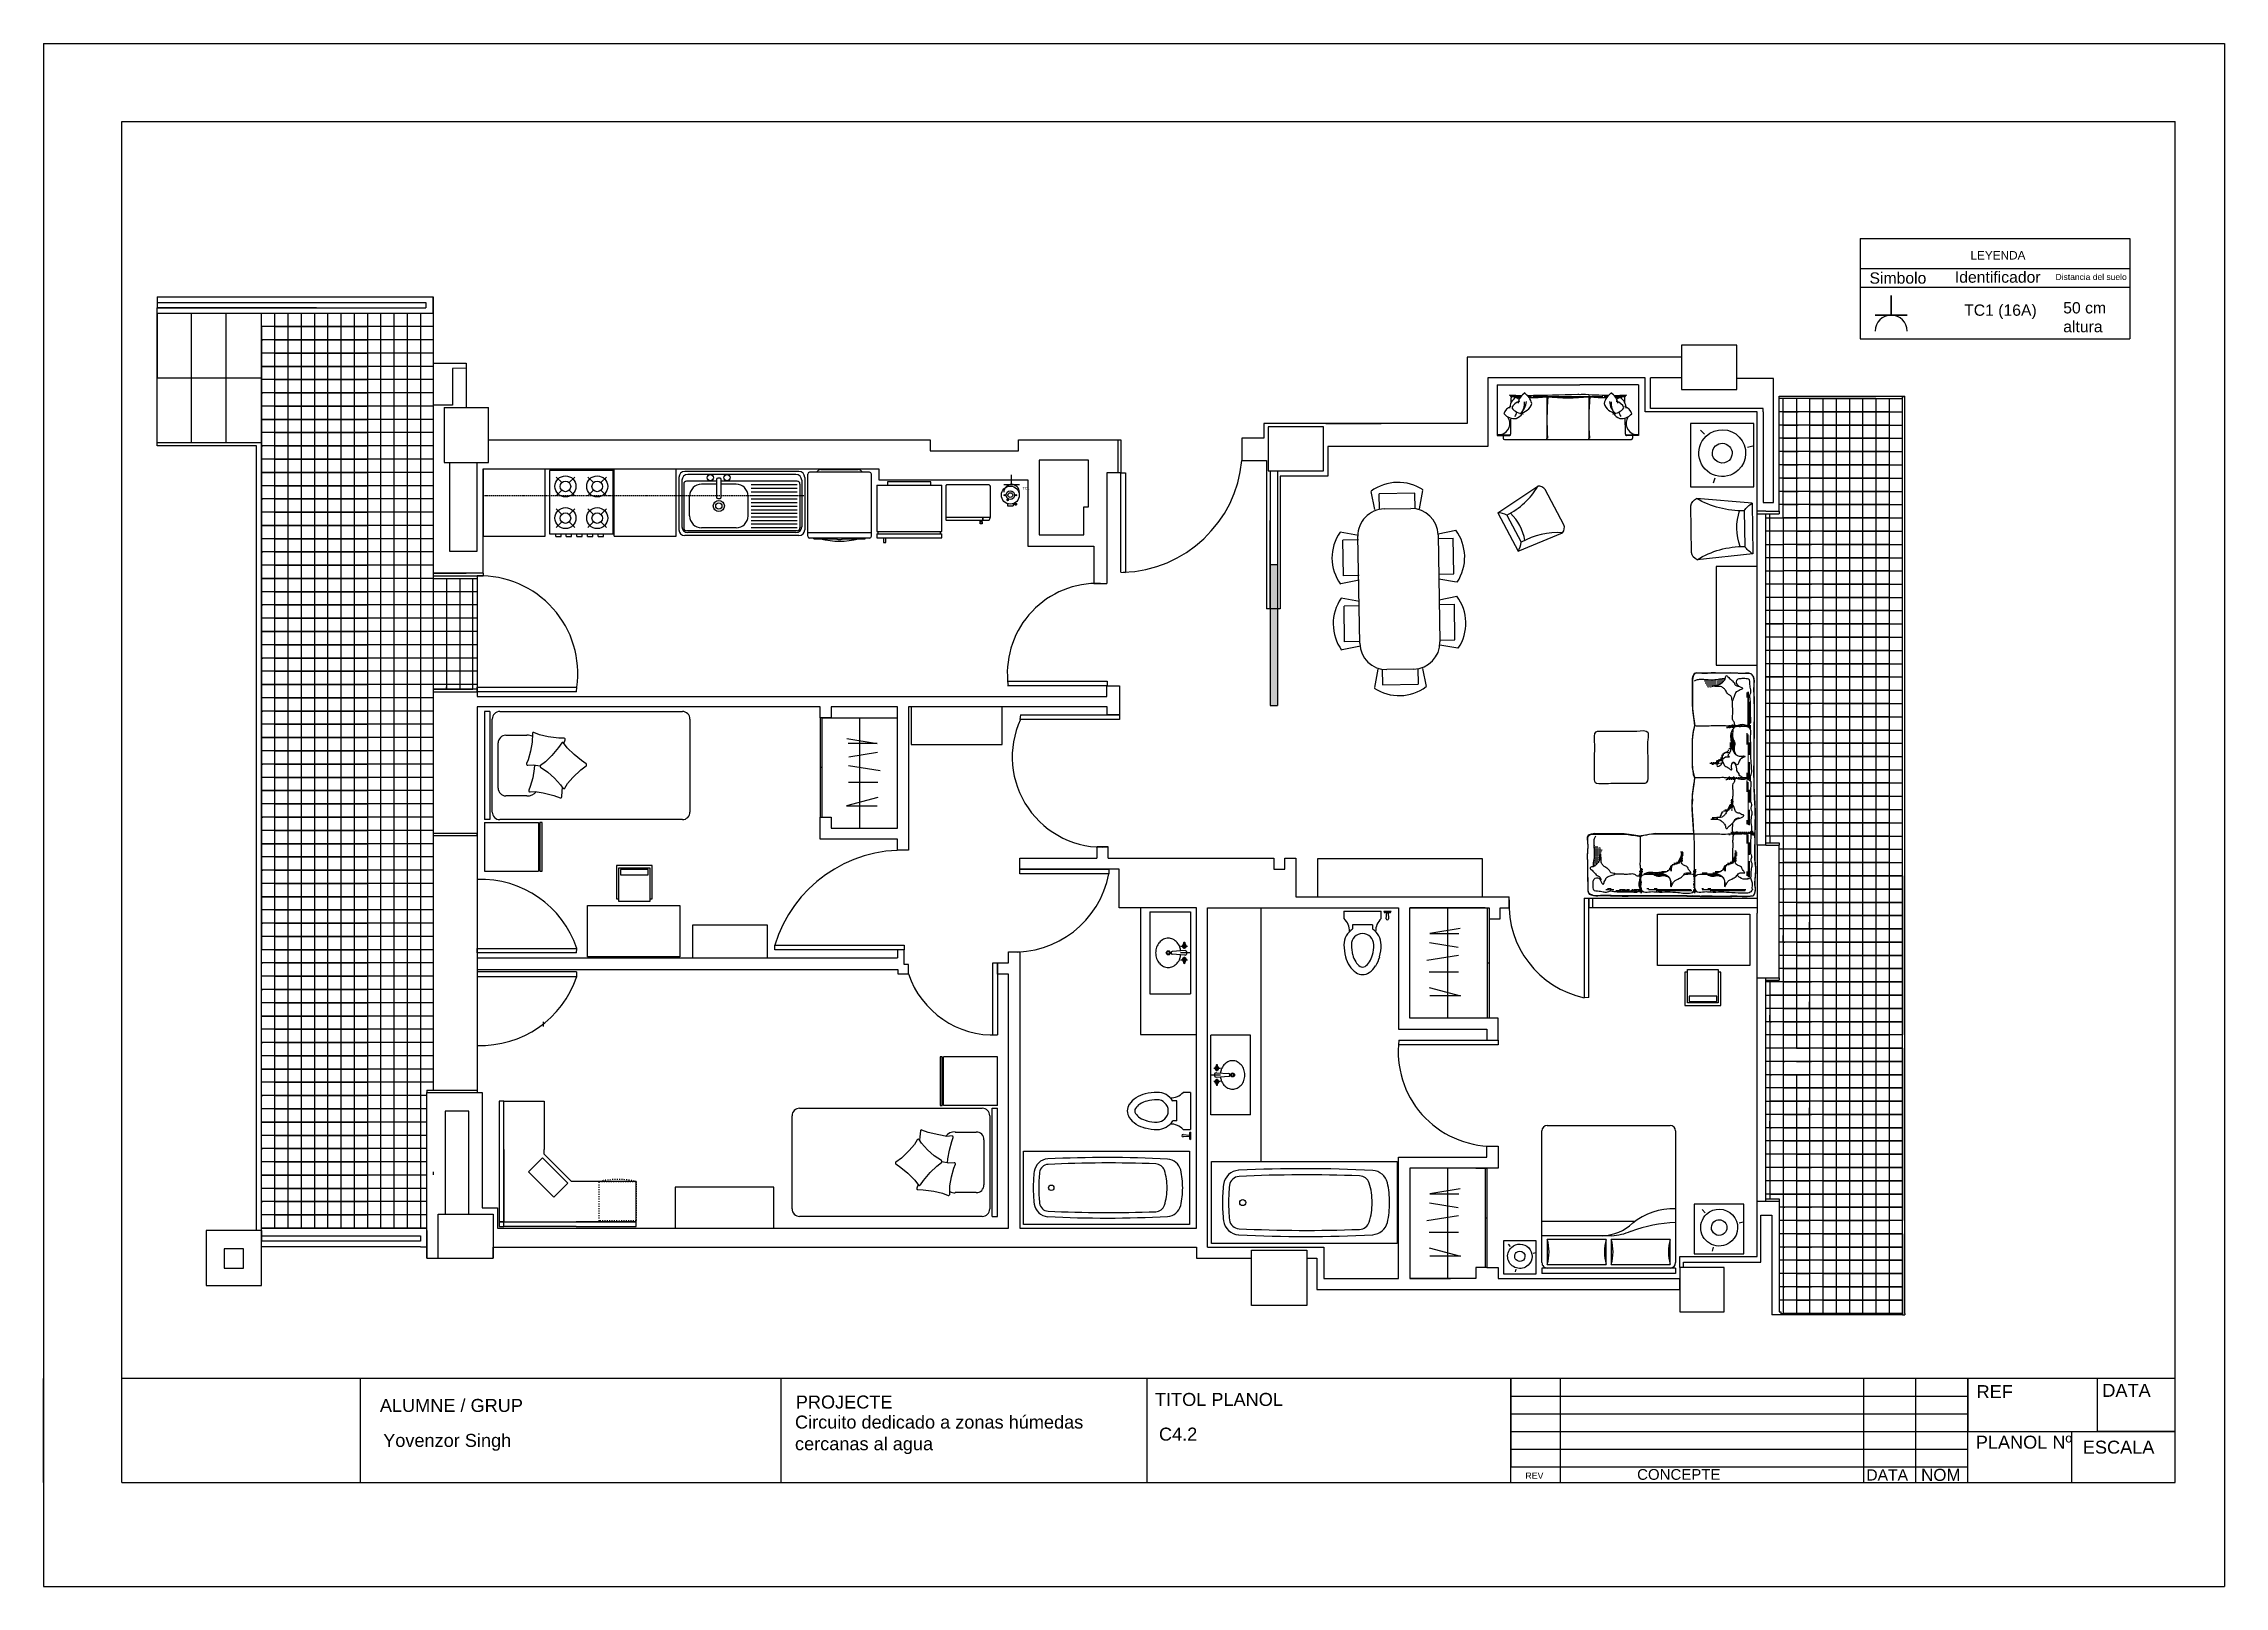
# Model space of a CAD drawing. Header units: millimetres. Extents: x 2377 to 4712, y -254 to 3188.
# Drawn here: x 3780.6 to 4200.6, y 1297.2 to 1594.2 of the extents above; entities that cross this region are included whole.
import ezdxf

# ---------------------------------------------------------------- set-up
doc = ezdxf.new("R2010")
doc.units = ezdxf.units.MM
doc.set_wipeout_variables(frame=1)
doc.linetypes.add('ACAD_ISO03W100', pattern=[30, 12, -18])
doc.linetypes.add('DASHED2', pattern=[0.375, 0.25, -0.125])
for name, color, linetype in [('Enchufes', 30, 'Continuous'), ('Mobiliario', 254, 'Continuous'), ('www.dwgautocad.com', 7, 'Continuous')]:
    doc.layers.add(name, color=color, linetype=linetype)
doc.styles.get("Standard").update_dxf_attribs({"font": 'arial.ttf'})
pattern_1 = [(360, (-17785.00626, 14845.34235), (0.1004805038, 0.2009610077), [0, -0.2009610077])]
pattern_2 = [(360, (-17774.64135, 14845.34235), (0.1004805038, 0.2009610077), [0, -0.2009610077])]
pattern_3 = [(270, (-16020.13355, 16589.06654), (-0.2009610077, -0.1004805038), [0, -0.2009610077])]

msp = doc.modelspace()

# ---------------------------------------------------------------- texts
at = {"transparency": 33554687, "attachment_point": 1}
for s, width, gutter_width, heights, insert, char_height in [('LEYENDA', 31.33, 8.11, [0], (4151.74, 1554.28), 1.623), ('REF', 14.591, 12.5, [0], (4152.91, 1335.96), 2.5), ('DATA', 13.3924, 12.5, [0], (4177.13, 1336.2), 2.5), ('ALUMNE / GRUP', 48.2644, 12.5, [0], (3845.4, 1333.3), 2.5), ('PROJECTE', 37.0564, 12.5, [0], (3925.5, 1333.96), 2.5), ('TITOL PLANOL', 34.1105, 12.5, [0], (3994.67, 1334.46), 2.5), ('C4.2', 63.5407, 12.5, [0], (3995.45, 1327.78), 2.5), ('Yovenzor Singh', 71.9553, 12.5, [0], (3846.04, 1326.57), 2.5), ('PLANOL Nº', 23.5912, 12.5, [4.44], (4152.76, 1326.23), 2.5), ('ESCALA', 18.9792, 12.5, [0], (4173.38, 1325.27), 2.5), ('REV', 3.8206, 6.05, [0], (4066.02, 1319.14), 1.209), ('CONCEPTE', 3.309, 10.34, [0], (4087.54, 1319.8), 2.068), ('DATA', 8.5845, 10.78, [0], (4131.68, 1319.75), 2.155), ('NOM', 9.2865, 11.66, [0], (4142.23, 1319.85), 2.331)]:
    msp.add_mtext_dynamic_manual_height_columns(s, width=width, gutter_width=gutter_width, heights=heights, dxfattribs=dict(at, insert=insert, char_height=char_height))
at = {"color": 165, "linetype": 'ACAD_ISO03W100', "true_color": 0x5e67af, "transparency": 33554687, "attachment_point": 1}
for s, width, insert, char_height in [('{\\C256;Simbolo}', 12.7968, (4132.29, 1550.18), 2.1694), ('{\\C256;Identificador}', 12.7968, (4148.73, 1550.36), 2.1694), ('{\\C256;Distancia del suelo}', 15.3121, (4168.12, 1549.89), 1.1694), ('{\\C256;TC1 (16A)}', 14.5032, (4150.52, 1544), 2.1694), ('{\\C256;50 cm\\Paltura}', 12.7968, (4169.6, 1544.45), 2.1694)]:
    msp.add_mtext_dynamic_manual_height_columns(s, width=width, gutter_width=10.85, heights=[0], dxfattribs=dict(at, insert=insert, char_height=char_height))
at = {"transparency": 33554687, "insert": (3925.35, 1330.1), "char_height": 2.5, "width": 186.4717, "attachment_point": 1}
msp.add_mtext('Circuito dedicado a zonas húmedas\\Pcercanas al agua', dxfattribs=at)
at = {"layer": 'Enchufes', "transparency": 33554687, "insert": (3969.17, 1508.87), "char_height": 0.508, "attachment_point": 1}
msp.add_mtext_dynamic_manual_height_columns('TC1', width=1.8014, gutter_width=2.54, heights=[0], dxfattribs=at)

# ---------------------------------------------------------------- blocks, each defined once
blk = doc.blocks.new('sl06-3')
blk.add_wipeout([(-1.097, 0), (-1.097, -0.785), (-1.004, -0.785), (-1.004, -0.826), (-0.998, -0.841), (-0.984, -0.846), (0.984, -0.846), (0.998, -0.841), (1.004, -0.826), (1.004, -0.785), (1.097, -0.785), (1.097, 0)])
for p, q in [((-1.097, 0), (0.187, 0)), ((-1.097, 0), (-1.097, -0.785)), ((1.097, 0), (0.187, 0)), ((1.097, 0), (1.097, -0.785)), ((-0.325, -0.163), (-0.325, -0.835)), ((0.325, -0.163), (0.325, -0.835)), ((-1.097, -0.785), (-0.911, -0.785)), ((-1.004, -0.785), (-1.004, -0.826)), ((-0.984, -0.846), (0.984, -0.846)), ((1.097, -0.785), (0.911, -0.785)), ((1.004, -0.785), (1.004, -0.826))]:
    blk.add_line(p, q)
for centre, radius, start, end in [((-0.83, -0.496), 0.169, 108.9198, 163.8067), ((-0.911, -0.194), 0.0345, 350.3176, 84.0619), ((-0.69, -0.375), 0.216, 124.6365, 177.075), ((-0.734, 3.522), 3.685, 267.4551, 270.2867), ((-0.878, -0.16), 0.0199, 180, 270.2728), ((-3.416, -0.176), 2.538, 357.8878, 359.4607), ((-0.835, -7.469), 7.289, 89.1804, 90.3362), ((-0.582, 2.269), 2.466, 263.1189, 266.3413), ((-0.713, -0.421), 0.169, 102.9198, 157.8067), ((-0.909, -0.461), 0.281, 57.5154, 70.1262), ((-0.561, -0.315), 0.216, 118.6365, 171.075), ((-0.775, -0.218), 0.226, 277.5785, 341.9977), ((-0.925, -0.236), 0.281, 313.1105, 354.9805), ((-0.952, -0.282), 0.281, 322.0792, 3.9492), ((-0.832, -0.361), 0.281, 14.6616, 56.5316), ((-0.91, 27.813), 27.977, 270.565, 272.1795), ((-0.835, -7.469), 7.289, 87.8611, 88.2702), ((-0.582, 2.269), 2.466, 269.4986, 276.0002), ((-0.253, -43.628), 43.444, 89.3664, 90.3826), ((4.318, -0.535), 4.643, 175.6133, 183.6304), ((0.003, 3.161), 3.361, 264.4086, 275.4919), ((0.331, 1.193), 1.348, 262.4802, 263.9065), ((0.044, 1.193), 1.348, 276.0935, 277.5198), ((0.779, 7.538), 7.701, 265.8451, 268.9224), ((0.423, -7.178), 6.994, 89.0148, 91.5985), ((4.967, -0.535), 4.643, 175.6133, 183.6304), ((0.587, 2.191), 2.389, 264.0009, 270.3979), ((0.775, -0.218), 0.226, 198.0023, 262.4215), ((0.832, -0.361), 0.281, 123.4684, 165.3384), ((0.835, -7.469), 7.289, 91.7298, 92.1389), ((0.925, -0.236), 0.281, 185.0195, 226.8895), ((0.561, -0.315), 0.216, 8.925, 61.3635), ((0.952, -0.282), 0.281, 176.0508, 217.9208), ((0.734, 3.522), 3.685, 269.7133, 272.5449), ((0.835, -7.469), 7.289, 89.6638, 90.8196), ((0.587, 2.191), 2.389, 273.6594, 276.9846), ((0.713, -0.421), 0.169, 22.1933, 77.0802), ((0.909, -0.461), 0.281, 109.8738, 122.4846), ((0.69, -0.375), 0.216, 2.925, 55.3635), ((0.911, -0.194), 0.0345, 95.9381, 189.6824), ((3.416, -0.176), 2.538, 180.5393, 182.1122), ((0.878, -0.16), 0.0199, 269.7272, 0), ((0.83, -0.496), 0.169, 16.1933, 71.0802), ((-1.081, -0.596), 0.179, 285.638, 32.2993), ((-0.828, -0.299), 0.222, 222.585, 276.1295), ((6.398, -0.722), 7.289, 178.3493, 180.3362), ((-0.691, -0.225), 0.222, 216.585, 270.1295), ((-1.063, -0.35), 0.281, 329.6739, 345.032), ((-0.886, -0.309), 0.226, 291.1732, 322.6277), ((0.691, -0.225), 0.222, 269.8705, 323.415), ((0.886, -0.309), 0.226, 217.3723, 248.8268), ((1.063, -0.35), 0.281, 194.968, 210.3261), ((0.828, -0.299), 0.222, 263.8705, 317.415), ((-6.398, -0.722), 7.289, 359.6638, 1.6507), ((1.081, -0.596), 0.179, 147.7007, 254.362), ((-0.927, 1.876), 2.649, 266.4089, 270.8584), ((-0.984, -0.826), 0.0199, 180, 270), ((-0.911, -0.765), 0.0199, 270, 0.2728), ((0.927, 1.876), 2.649, 269.1416, 273.5911), ((0.911, -0.765), 0.0199, 179.7272, 270), ((0.984, -0.826), 0.0199, 270, 0)]:
    blk.add_arc(centre, radius, start, end)
for p in [(-0.325, -0.835), (0.325, -0.835)]:
    blk.add_point(p)
blk = doc.blocks.new('sl06-1')
blk.add_wipeout([(0, -0.313), (0, 0.313), (0.691, 0.38), (0.722, 0.361), (0.74, 0.342), (0.75, 0.32), (0.76, 0.288), (0.76, -0.288), (0.751, -0.319), (0.736, -0.346), (0.712, -0.367), (0.691, -0.38)])
at = {"linetype": 'ByBlock'}
for p, q in [((0, 0.313), (0.691, 0.38)), ((0, 0.313), (0, -0.313)), ((0.76, -0.288), (0.76, 0.288)), ((0.1, 0.221), (0.1, -0.221)), ((0, -0.313), (0.691, -0.38))]:
    blk.add_line(p, q, dxfattribs=at)
for centre, radius, start, end in [((-0.146, 0.053), 0.298, 34.1973, 60.6083), ((0.114, 1.345), 1.125, 269.3185, 300.8671), ((0.643, 0.272), 0.118, 7.6143, 66.1255), ((-0.478, 0), 0.673, 340.7839, 19.2161), ((-0.146, -0.053), 0.298, 299.3917, 325.8027), ((0.114, -1.345), 1.125, 59.1329, 90.6815), ((0.643, -0.272), 0.118, 293.8745, 352.3857)]:
    blk.add_arc(centre, radius, start, end, dxfattribs=at)
blk = doc.blocks.new('sl06-0')
at = {"layer": 'Mobiliario'}
for p, q in [((-0.3, 0.281, -1.579), (-0.3, -0.318, -1.579)), ((0.298, 0.281, -1.579), (-0.3, 0.281, -1.579)), ((0.298, -0.318, -1.579), (0.298, 0.281, -1.579)), ((-0.3, -0.318, -1.579), (0.298, -0.318, -1.579))]:
    blk.add_line(p, q, dxfattribs=at)
at = {"layer": 'Mobiliario', "linetype": 'ByBlock'}
for p, q in [((-0.169, 0.179, -1.579), (-0.205, 0.217, -1.579)), ((0.24, 0.057, -1.579), (0.29, 0.069, -1.579)), ((-0.071, -0.236, -1.579), (-0.085, -0.286, -1.579))]:
    blk.add_line(p, q, dxfattribs=at)
at = {"layer": 'Mobiliario', "linetype": 'ByBlock', "extrusion": (0, 0, -1)}
for major_axis, start_param, end_param in [((-0.157, -0.157), 1.599693, 4.741285), ((-0.157, -0.157), -1.5419, 1.599693), ((-0.0663, -0.0663), -1.5419, 1.599693), ((-0.0663, -0.0663), 1.599693, 4.741285)]:
    blk.add_ellipse((0, 0, -1.579), major_axis=major_axis, ratio=1, start_param=start_param, end_param=end_param, dxfattribs=at)
blk = doc.blocks.new('MHPLS012')
at = {"layer": 'Mobiliario'}
for p, q in [((-2.024, 0.95), (-0.152, 0.95)), ((-0.076, 0.95), (-0.076, -0.95)), ((-0.076, 0.95), (0, 0.95)), ((0, 0.95), (0, -0.95)), ((-2.1, -0.874), (-2.1, 0.874)), ((-0.483, 0.874), (-0.483, 0.036)), ((-0.127, 0.874), (-0.483, 0.874)), ((-0.127, 0.036), (-0.127, 0.874)), ((-0.737, 0.366), (-0.737, -0.95)), ((-0.533, 0.041), (-0.533, -0.95)), ((-0.483, 0.036), (-0.127, 0.036)), ((-0.483, -0.036), (-0.483, -0.874)), ((-0.127, -0.036), (-0.483, -0.036)), ((-0.127, -0.874), (-0.127, -0.036)), ((-0.483, -0.874), (-0.127, -0.874)), ((-0.152, -0.95), (-2.024, -0.95)), ((-0.076, -0.95), (0, -0.95))]:
    blk.add_line(p, q, dxfattribs=at)
for centre, radius, start, end in [((-2.024, 0.874), 0.0762, 90, 180), ((-0.019, 0.912), 0.898, 177.5673, 219.5461), ((1.615, 1.088), 2.343, 183.3665, 199.2534), ((-0.152, 0.874), 0.0762, 0, 90), ((-0.305, 1.483), 0.635, 253.7398, 286.2602), ((-1.227, -0.125), 0.694, 3.1663, 42.0658), ((-1.458, -0.029), 0.927, 4.2918, 21.7676), ((-0.305, -0.574), 0.635, 73.7398, 106.2602), ((-0.305, 0.574), 0.635, 253.7398, 286.2602), ((-2.024, -0.874), 0.0762, 180, 270), ((-0.305, -1.483), 0.635, 73.7398, 106.2602), ((-0.152, -0.874), 0.0762, 270, 0)]:
    blk.add_arc(centre, radius, start, end, dxfattribs=at)
blk = doc.blocks.new('*U7')
for p, q in [((-976, 0), (-976, -500)), ((-526, 0), (-976, 0)), ((-526, 0), (-526, -500)), ((500, 0), (-500, 0)), ((-500, -48), (-500, 0)), ((500, -49), (-500, -48)), ((-500, -1830), (-500, -141)), ((-430, -71), (430, -71)), ((-280, -392), (-280, -196)), ((-209, -125), (209, -125)), ((280, -196), (280, -392)), ((500, -49), (500, 0)), ((500, -141), (500, -1830)), ((-526, -500), (-976, -500)), ((430, -1900), (-430, -1900))]:
    blk.add_line(p, q)
for points in [[(205, -734), (238, -746, 0.517444), (252, -737), (253, -687), (267, -589), (285, -508), (306, -456, 0.51806), (296, -442), (216, -439), (134, -425), (54, -403), (18, -389, 0.550421), (3, -399), (7, -449), (-4, -514)], [(5, -461), (-31, -460), (-113, -445), (-193, -423), (-229, -409, 0.550421), (-244, -420), (-240, -469), (-253, -543), (-277, -641), (-299, -699, 0.502905), (-290, -713), (-236, -717), (-204, -721)]]:
    blk.add_lwpolyline(points, format="xyb")
blk.add_lwpolyline([(-526, -531), (-526, -511), (-976, -511), (-976, -531)], close=True)
blk.add_lwpolyline([(-109, -817), (-39, -889), (-2, -939, 0.502905), (15, -939), (48, -895), (101, -828), (165, -764), (210, -730, 0.517444), (209, -713), (168, -685), (93, -621), (34, -562), (1, -518, 0.51806), (-16, -518), (-61, -585), (-117, -646), (-178, -702), (-210, -725, 0.550421), (-208, -743), (-165, -766)], format="xyb", close=True)
for centre, radius, start, end in [((-430, -141), 70, 90, 180), ((-209, -196), 71.3, 89.9964, 180), ((209, -196), 71.3, 0, 90), ((430, -141), 70, 0, 90), ((-175, -396), 106, 177.773, 230.9652), ((175, -396), 106, 334.5655, 2.227), ((-430, -1830), 70, 180, 270), ((430, -1830), 70, 270, 0)]:
    blk.add_arc(centre, radius, start, end)
blk = doc.blocks.new('bn04-7')
for p, q in [((0, 0), (0, -0.147)), ((-0.6, 0), (0.6, 0)), ((-0.6, -0.6), (-0.6, 0)), ((-0.058, -0.092), (-0.151, -0.092)), ((-0.122, -0.087), (-0.112, -0.087)), ((-0.122, -0.098), (-0.112, -0.098)), ((-0.1, -0.148), (-0.1, -0.045)), ((-0.033, -0.08), (-0.02, -0.271)), ((-0.005, -0.286), (0.005, -0.286)), ((0.034, -0.086), (0.02, -0.271)), ((0.058, -0.092), (0.151, -0.092)), ((0.1, -0.148), (0.1, -0.045)), ((0.122, -0.087), (0.112, -0.087)), ((0.122, -0.098), (0.112, -0.098)), ((0.6, -0.6), (0.6, 0)), ((-0.6, -0.6), (0.6, -0.6))]:
    blk.add_line(p, q)
for centre, radius in [((-0.1, -0.092), 0.0118), ((0, -0.328), 0.03), ((0, -0.328), 0.02), ((0.1, -0.092), 0.0118)]:
    blk.add_circle(centre, radius)
for centre, radius, start, end in [((-0.055, -0.328), 0.16, 154.2946, 180), ((-0.028, -0.341), 0.189, 130.7108, 154.2946), ((-0.142, -0.092), 0.0118, 39.1354, 320.8646), ((-0.011, -0.361), 0.216, 109.6169, 130.7108), ((-0.131, -0.083), 0.0025, 219.1354, 256.4029), ((-0.131, -0.101), 0.0025, 103.5971, 140.8646), ((-0.123, -0.049), 0.0381, 256.4029, 272.0458), ((-0.123, -0.136), 0.0381, 87.9542, 103.5971), ((-0.1, -0.092), 0.0299, 191.7173, 168.2827), ((-0.1, -0.092), 0.0235, 194.2864, 165.7136), ((-0.112, -0.084), 0.003, 270, 324.6965), ((-0.112, -0.101), 0.003, 35.3035, 90), ((0, -0.393), 0.249, 96.5773, 109.6169), ((0.055, -0.103), 0.0911, 153.0547, 165.3672), ((-0.006, -0.094), 0.0379, 104.9144, 122.742), ((-0.005, -0.271), 0.015, 180, 270), ((0, -0.113), 0.0583, 90, 104.9144), ((0, -0.113), 0.0583, 75.0856, 90), ((0.005, -0.271), 0.015, 270, 0), ((0.005, -0.094), 0.0379, 57.258, 75.0856), ((-0.056, -0.103), 0.0911, 14.6328, 26.9453), ((0, -0.393), 0.249, 70.3831, 83.252), ((0.025, -0.085), 0.00867, 0, 32.7882), ((0.025, -0.085), 0.00867, 350.3449, 0), ((0.1, -0.092), 0.0299, 11.7173, 348.2827), ((0.1, -0.092), 0.0235, 14.2864, 345.7136), ((0.011, -0.361), 0.216, 49.2892, 70.3831), ((0.112, -0.084), 0.003, 215.3035, 270), ((0.112, -0.101), 0.003, 90, 144.6965), ((0.123, -0.049), 0.0381, 267.9542, 283.5971), ((0.123, -0.136), 0.0381, 76.4029, 92.0458), ((0.131, -0.083), 0.0025, 283.5971, 320.8646), ((0.131, -0.101), 0.0025, 39.1354, 76.4029), ((0.142, -0.092), 0.0118, 219.1354, 140.8646), ((0.028, -0.341), 0.189, 25.7054, 49.2892), ((0.055, -0.328), 0.16, 0, 25.7054), ((-0.055, -0.328), 0.16, 180, 205.7054), ((-0.028, -0.315), 0.189, 205.7054, 229.2892), ((-0.011, -0.295), 0.216, 229.2892, 250.3831), ((0, -0.264), 0.249, 250.3831, 270), ((0, -0.264), 0.249, 270, 289.6169), ((0.011, -0.295), 0.216, 289.6169, 310.7108), ((0.028, -0.315), 0.189, 310.7108, 334.2946), ((0.055, -0.328), 0.16, 334.2946, 360)]:
    blk.add_arc(centre, radius, start, end)
blk = doc.blocks.new('bn34-3')
at = {"linetype": 'ByBlock'}
for p, q in [((-0.176, 0), (-0.176, -0.071)), ((-0.176, 0), (0.176, 0)), ((0.176, -0.071), (0.176, 0)), ((0.2, 0), (0.271, 0)), ((0.2, 0), (0.206, -0.012)), ((0.265, -0.012), (0.271, 0)), ((-0.094, -0.129), (-0.094, -0.168)), ((0.094, -0.129), (-0.094, -0.129)), ((0.094, -0.129), (0.094, -0.168)), ((0.206, -0.012), (0.265, -0.012)), ((0.224, -0.071), (0.229, -0.012)), ((0.241, -0.012), (0.247, -0.071))]:
    blk.add_line(p, q, dxfattribs=at)
for centre, radius, start, end in [((-0.284, -0.188), 0.16, 358.3378, 47.4896), ((0, -0.318), 0.176, 122.231, 180), ((0, -0.318), 0.176, 0, 57.769), ((0.284, -0.188), 0.16, 132.5104, 181.6622), ((0.235, -0.071), 0.0118, 180, 0), ((0.274, -0.318), 0.45, 180, 194.5143), ((0, -0.318), 0.106, 0, 180), ((0.274, -0.318), 0.38, 180, 194.5142), ((0.139, -0.353), 0.24, 194.5143, 212.0054), ((-0.139, -0.353), 0.24, 327.9946, 345.4857), ((-0.274, -0.318), 0.38, 345.4858, 360), ((-0.274, -0.318), 0.45, 345.4857, 360), ((0.139, -0.353), 0.311, 194.5143, 212.0054), ((0.054, -0.406), 0.21, 212.0054, 236.4659), ((0.054, -0.406), 0.14, 212.0054, 236.4659), ((0, -0.487), 0.113, 236.4659, 270), ((0, -0.487), 0.0428, 236.466, 270), ((0, -0.487), 0.0428, 270, 303.534), ((0, -0.487), 0.113, 270, 303.5341), ((-0.054, -0.406), 0.14, 303.5341, 327.9946), ((-0.054, -0.406), 0.21, 303.5341, 327.9946), ((-0.139, -0.353), 0.311, 327.9946, 345.4857)]:
    blk.add_arc(centre, radius, start, end, dxfattribs=at)
blk = doc.blocks.new('A$C57724086')
at = {"layer": 'Mobiliario'}
for p, q in [((0, 0), (0, 1.7)), ((0, 1.7), (0.75, 1.7)), ((0.75, 1.7), (0.75, 0)), ((0.75, 0), (0, 0))]:
    blk.add_line(p, q, dxfattribs=at)
blk.add_circle((0.375, 1.415), 0.0275, dxfattribs=at)
for centre, radius, start, end in [((0.375, 0.114), 1.486, 89.9988, 96.4162), ((0.375, 0.114), 1.486, 83.5838, 90.0012), ((12.322, 0.854), 12.257, 177.2038, 182.9431), ((0.229, 1.442), 0.15, 97.8246, 176.2997), ((13.215, 0.833), 13.094, 177.3056, 182.1342), ((0.229, 1.442), 0.094, 97.8246, 176.2997), ((0.375, 0.111), 1.433, 89.9987, 96.3484), ((0.375, 0.111), 1.433, 83.6516, 90.0013), ((0.521, 1.442), 0.094, 3.7003, 82.1754), ((0.521, 1.442), 0.15, 3.7003, 82.1754), ((-12.465, 0.833), 13.094, 357.8658, 2.6944), ((-11.572, 0.854), 12.257, 357.0569, 2.7962), ((0.231, 0.235), 0.15, 183.8947, 255.3014), ((0.23, 0.35), 0.1, 182.9309, 250.2221), ((0.375, 0.858), 0.628, 253.4701, 270.0186), ((0.375, 0.858), 0.628, 269.9814, 286.5299), ((0.52, 0.35), 0.1, 289.7779, 357.0691), ((0.519, 0.235), 0.15, 284.6986, 356.1053), ((0.375, 0.924), 0.854, 257.6931, 270.0076), ((0.375, 0.924), 0.854, 269.9924, 282.3069)]:
    blk.add_arc(centre, radius, start, end, dxfattribs=at)
blk = doc.blocks.new('ESCRITORIO')
for p, q in [((3846.323, 14796.154), (3846.263, 14796.154)), ((3846.263, 14796.154), (3846.263, 14796.094)), ((3846.263, 14795.179), (3846.263, 14796.094)), ((3846.263, 14796.094), (3846.323, 14796.094)), ((3846.263, 14796.094), (3846.323, 14796.094)), ((3847.238, 14796.154), (3846.323, 14796.154)), ((3846.323, 14796.154), (3846.323, 14796.094)), ((3846.323, 14796.094), (3846.323, 14796.154)), ((3846.323, 14796.094), (3847.238, 14796.094)), ((3846.323, 14796.094), (3846.323, 14795.179)), ((3847.238, 14796.094), (3846.323, 14796.094)), ((3846.323, 14796.094), (3846.323, 14795.179)), ((3847.848, 14796.154), (3847.238, 14796.154)), ((3847.238, 14796.094), (3847.848, 14796.094)), ((3847.238, 14796.094), (3847.848, 14796.094)), ((3847.848, 14796.094), (3847.848, 14796.154)), ((3847.848, 14796.094), (3847.848, 14795.584)), ((3846.953, 14795.781), (3846.635, 14795.462)), ((3847.13, 14795.604), (3846.953, 14795.781)), ((3846.635, 14795.462), (3846.811, 14795.286)), ((3846.811, 14795.286), (3847.13, 14795.604)), ((3846.833, 14795.239), (3847.178, 14795.584)), ((3847.178, 14795.584), (3847.238, 14795.584)), ((3847.848, 14795.584), (3847.238, 14795.584)), ((3846.263, 14795.179), (3846.263, 14794.419)), ((3846.323, 14795.179), (3846.323, 14794.419)), ((3846.323, 14794.419), (3846.323, 14795.179)), ((3846.833, 14795.179), (3846.833, 14795.239)), ((3846.833, 14794.419), (3846.833, 14795.179)), ((3846.263, 14794.419), (3846.323, 14794.419)), ((3846.323, 14794.419), (3846.833, 14794.419))]:
    blk.add_line(p, q)
at = {"linetype": 'ACAD_ISO03W100', "ltscale": 0.001}
for p, q in [((3846.333, 14794.419), (3846.333, 14794.889)), ((3846.333, 14794.889), (3846.833, 14794.889)), ((3846.833, 14794.889), (3846.833, 14794.419)), ((3846.833, 14794.444), (3846.833, 14794.864)), ((3846.833, 14794.864), (3846.838, 14794.864)), ((3846.833, 14794.419), (3846.333, 14794.419)), ((3846.838, 14794.444), (3846.833, 14794.444))]:
    blk.add_line(p, q, dxfattribs=at)
blk.add_arc((3845.741, 14794.654), 1.117, 349.1637, 10.8363, dxfattribs=at)
blk = doc.blocks.new('cl08-2')
for p, q in [((-0.439, 0), (-0.439, -0.879)), ((0.439, 0), (-0.439, 0)), ((0.439, -0.879), (0.439, 0)), ((-0.271, -0.168), (-0.349, -0.09)), ((-0.271, -0.271), (-0.349, -0.349)), ((-0.09, -0.09), (-0.168, -0.168)), ((-0.09, -0.349), (-0.168, -0.271)), ((0.168, -0.168), (0.09, -0.09)), ((0.09, -0.349), (0.168, -0.271)), ((0.271, -0.168), (0.349, -0.09)), ((0.349, -0.349), (0.271, -0.271)), ((-0.271, -0.607), (-0.349, -0.529)), ((-0.168, -0.607), (-0.09, -0.529)), ((0.168, -0.607), (0.09, -0.529)), ((0.271, -0.607), (0.349, -0.529)), ((-0.439, -0.879), (0.439, -0.879)), ((-0.354, -0.915), (-0.354, -0.879)), ((-0.349, -0.788), (-0.271, -0.711)), ((-0.281, -0.915), (-0.281, -0.879)), ((-0.208, -0.915), (-0.208, -0.879)), ((-0.09, -0.788), (-0.168, -0.711)), ((-0.134, -0.915), (-0.134, -0.879)), ((-0.061, -0.915), (-0.061, -0.879)), ((0.012, -0.915), (0.012, -0.879)), ((0.085, -0.915), (0.085, -0.879)), ((0.09, -0.788), (0.168, -0.711)), ((0.159, -0.915), (0.159, -0.879)), ((0.232, -0.915), (0.232, -0.879)), ((0.349, -0.788), (0.271, -0.711)), ((0.305, -0.915), (0.305, -0.879)), ((-0.354, -0.915), (-0.281, -0.915)), ((-0.208, -0.915), (-0.134, -0.915)), ((-0.061, -0.915), (0.012, -0.915)), ((0.085, -0.915), (0.159, -0.915)), ((0.232, -0.915), (0.305, -0.915))]:
    blk.add_line(p, q)
for centre, radius in [((-0.22, -0.22), 0.146), ((-0.22, -0.22), 0.0732), ((0.22, -0.22), 0.146), ((0.22, -0.22), 0.0732), ((-0.22, -0.659), 0.146), ((-0.22, -0.659), 0.0732), ((0.22, -0.659), 0.146), ((0.22, -0.659), 0.0732)]:
    blk.add_circle(centre, radius)
blk = doc.blocks.new('cl25-14')
at = {"layer": 'www.dwgautocad.com', "color": 0}
for p, q in [((-0.528, 0.489), (-0.528, 0.05)), ((-0.503, 0.464), (-0.503, 0.075)), ((-0.488, 0.432), (-0.488, 0.065)), ((0.478, 0.539), (-0.478, 0.539)), ((-0.212, 0.457), (-0.463, 0.457)), ((0.453, 0.514), (-0.453, 0.514)), ((-0.212, 0.432), (-0.338, 0.432)), ((-0.212, 0.471), (-0.212, 0.322)), ((-0.183, 0.481), (-0.202, 0.481)), ((-0.173, 0.322), (-0.173, 0.471)), ((0.463, 0.457), (-0.173, 0.457)), ((-0.048, 0.432), (-0.173, 0.432)), ((0.463, 0.425), (0.077, 0.425)), ((0.463, 0.395), (0.077, 0.395)), ((0.488, 0.432), (0.488, 0.065)), ((0.503, 0.464), (0.503, 0.075)), ((0.528, 0.489), (0.528, 0.05)), ((-0.438, 0.165), (-0.438, 0.332)), ((-0.202, 0.312), (-0.183, 0.312)), ((0.052, 0.165), (0.052, 0.332)), ((0.463, 0.365), (0.077, 0.365)), ((0.463, 0.335), (0.077, 0.335)), ((0.463, 0.305), (0.077, 0.305)), ((0.463, 0.275), (0.077, 0.275)), ((0.463, 0.245), (0.077, 0.245)), ((0.463, 0.215), (0.077, 0.215)), ((0.463, 0.185), (0.077, 0.185)), ((0.478, 0), (-0.478, 0)), ((0.463, 0.04), (-0.463, 0.04)), ((0.453, 0.025), (-0.453, 0.025)), ((-0.048, 0.065), (-0.338, 0.065)), ((0.463, 0.155), (0.077, 0.155)), ((0.463, 0.125), (0.077, 0.125)), ((0.463, 0.095), (0.077, 0.095)), ((0.463, 0.065), (0.077, 0.065))]:
    blk.add_line(p, q, dxfattribs=at)
for centre, radius in [((-0.264, 0.486), 0.026), ((-0.124, 0.486), 0.026), ((-0.193, 0.249), 0.0463), ((-0.193, 0.249), 0.0263)]:
    blk.add_circle(centre, radius, dxfattribs=at)
for centre, radius, start, end in [((-0.478, 0.489), 0.05, 90, 180), ((-0.453, 0.464), 0.05, 90, 180), ((-0.463, 0.432), 0.025, 90, 180), ((-0.338, 0.332), 0.1, 90, 180), ((-0.202, 0.471), 0.01, 90, 180), ((-0.183, 0.471), 0.01, 0, 90), ((-0.048, 0.332), 0.1, 0, 90), ((0.453, 0.464), 0.05, 0, 90), ((0.463, 0.432), 0.025, 0, 90), ((0.478, 0.489), 0.05, 0, 90), ((-0.202, 0.322), 0.01, 180, 270), ((-0.183, 0.322), 0.01, 270, 0), ((-0.478, 0.05), 0.05, 180, 270), ((-0.453, 0.075), 0.05, 180, 270), ((-0.463, 0.065), 0.025, 180, 270), ((-0.338, 0.165), 0.1, 180, 270), ((-0.048, 0.165), 0.1, 270, 0), ((0.453, 0.075), 0.05, 270, 0), ((0.463, 0.065), 0.025, 270, 0), ((0.478, 0.05), 0.05, 270, 0)]:
    blk.add_arc(centre, radius, start, end, dxfattribs=at)
blk = doc.blocks.new('A$C297D1C59')
for p, q in [((0, 1779, -35), (1800, 1779, -35)), ((0, 779, -35), (0, 1779, -35)), ((1800, 1779, -35), (1800, 779, -35)), ((1800, 779, -35), (0, 779, -35)), ((535, 650, -35), (535, 0, -35)), ((539, 650, -35), (535, 650, -35)), ((585, 650, -35), (539, 650, -35)), ((585, 50, -35), (585, 701, -35)), ((585, 701, -35), (1185, 701, -35)), ((1185, 701, -35), (1185, 50, -35)), ((1235, 650, -35), (1185, 650, -35)), ((1235, 0, -35), (1235, 650, -35)), ((1185, 50, -35), (585, 50, -35)), ((616, 181, -35), (616, 81, -35)), ((1156, 181, -35), (616, 181, -35)), ((616, 81, -35), (1156, 81, -35)), ((1156, 81, -35), (1156, 181, -35)), ((535, 0, -35), (1235, 0, -35))]:
    blk.add_line(p, q)
blk = doc.blocks.new('cl03b-planta')
for p, q in [((0.392, 2.874), (0.392, 3.548)), ((1.063, 3.568), (0.412, 3.568)), ((0.536, 3.598), (0.938, 3.598)), ((1.083, 2.874), (1.083, 3.548)), ((1.083, 2.911), (0.392, 2.911)), ((1.063, 2.854), (0.412, 2.854)), ((0.459, 2.846), (0.459, 2.854)), ((0.459, 2.846), (0.709, 2.846)), ((0.765, 2.846), (1.016, 2.846)), ((1.016, 2.846), (1.016, 2.854))]:
    blk.add_line(p, q)
for points in [[(0.712, 2.854), (0.709, 2.844)], [(0.762, 2.854), (0.765, 2.844)]]:
    blk.add_lwpolyline(points)
for centre, radius, start, end in [((0.412, 3.548), 0.02, 90, 180), ((0.536, 3.548), 0.05, 90, 156.5268), ((0.938, 3.548), 0.05, 23.4732, 90), ((1.063, 3.548), 0.02, 0, 90), ((0.412, 2.874), 0.02, 180, 270), ((0.737, 3.664), 0.843, 255.9297, 284.0703), ((0.737, 2.907), 0.0686, 245.6647, 294.3353), ((1.063, 2.874), 0.02, 270, 0)]:
    blk.add_arc(centre, radius, start, end)
blk = doc.blocks.new('CL-27-PLANTA-www.dwgautocad.com')
at = {"layer": 'www.dwgautocad.com', "ltscale": 0.3}
for p, q in [((9.828, 1.56), (8.843, 1.56)), ((8.843, 1.56), (8.843, 1.499)), ((9.828, 1.499), (8.843, 1.499)), ((9.828, 1.466), (8.843, 1.466)), ((8.843, 1.466), (8.843, 0.764)), ((8.863, 1.499), (8.863, 1.466)), ((9.724, 1.63), (9.689, 1.63)), ((9.689, 1.63), (9.689, 1.56)), ((9.724, 1.56), (9.724, 1.63)), ((9.808, 1.466), (9.808, 1.499)), ((9.828, 1.499), (9.828, 1.56)), ((9.828, 0.764), (9.828, 1.466)), ((9.828, 0.764), (8.843, 0.764)), ((9.005, 0.764), (9.005, 0.714)), ((9.005, 0.714), (9.665, 0.714)), ((9.665, 0.714), (9.665, 0.764))]:
    blk.add_line(p, q, dxfattribs=at)
blk = doc.blocks.new('IN04-3')
at = {"color": 0}
for p, q in [((-0.065, -0.2), (-0.065, -0.25)), ((-0.065, -0.25), (0.065, -0.25)), ((0.065, -0.2), (0.065, -0.25)), ((0.094, -0.188), (0.101, -0.201)), ((0.116, -0.175), (0.123, -0.188))]:
    blk.add_line(p, q, dxfattribs=at)
for centre, radius in [((0, 0), 0.21), ((-0.13, 0), 0.015), ((-0.13, 0), 0.0125), ((-0.13, 0), 0.0125), ((0, 0), 0.1), ((0, 0), 0.055), ((0.13, 0), 0.015), ((0.13, 0), 0.0125), ((0.13, 0), 0.0125), ((-0.065, -0.113), 0.018), ((-0.065, -0.113), 0.015), ((0.123, -0.213), 0.025), ((0.125, -0.216), 0.0175)]:
    blk.add_circle(centre, radius, dxfattribs=at)

# ---------------------------------------------------------------- hatches: boundary and pattern name
at = {"transparency": 33554687}
h = msp.add_hatch(color=256, dxfattribs=at)
h.dxf.hatch_style = 1
h.paths.add_polyline_path([(4018.3, 1493.93), (4016.84, 1493.93), (4016.84, 1485.42), (4018.3, 1485.42)])
h = msp.add_hatch(color=256, dxfattribs=at)
h.dxf.hatch_style = 1
h.paths.add_polyline_path([(4018.3, 1485.42), (4016.84, 1485.42), (4016.84, 1466.82), (4018.3, 1466.82)])
at = {"layer": 'Mobiliario', "transparency": 33554687}
h = msp.add_hatch(dxfattribs=at)
h.set_pattern_fill('DOTS', color=256, scale=0.12659, angle=90, style=0)
h.set_pattern_definition(pattern_3)
edge = h.paths.add_edge_path()
edge.add_spline(control_points=[(4104.49, 1471.93), (4104.46, 1471.85), (4104.37, 1471.71), (4104.18, 1471.45), (4103.89, 1471.16), (4103.46, 1470.87), (4102.91, 1470.67), (4102.49, 1470.78), (4102, 1470.54), (4101.99, 1470.5)], knot_values=[3.681648, 3.681648, 3.681648, 3.681648, 3.721851, 3.757198, 3.837171, 3.913615, 4.002995, 4.095118, 4.156003, 4.156003, 4.156003, 4.156003], degree=3, periodic=0)
edge.add_spline(control_points=[(4101.99, 1470.5), (4101.71, 1470.34), (4101.3, 1470.11), (4100.8, 1470.62), (4100.65, 1471.2), (4100.41, 1471.61), (4100.29, 1471.8)], knot_values=[0, 0, 0, 0, 0.131695, 0.189836, 0.306557, 0.413914, 0.413914, 0.413914, 0.413914], degree=3, periodic=0)
edge.add_spline(control_points=[(4100.29, 1471.8), (4100.52, 1471.81), (4101.25, 1471.7), (4102.41, 1471.64), (4103.57, 1471.9), (4104.24, 1471.93), (4104.49, 1471.93)], knot_values=[0.452649, 0.452649, 0.452649, 0.452649, 0.558769, 0.799099, 0.998943, 1.118697, 1.118697, 1.118697, 1.118697], degree=3, periodic=0)
h = msp.add_hatch(dxfattribs=at)
h.set_pattern_fill('DOTS', color=256, scale=0.12659, angle=90, style=0)
h.set_pattern_definition(pattern_3)
edge = h.paths.add_edge_path()
edge.add_spline(control_points=[(4109.19, 1463.44), (4109.18, 1463.43), (4109.11, 1463.31), (4108.81, 1463.05), (4108.7, 1463.99), (4108.96, 1464.53), (4108.78, 1465.36), (4108.78, 1466.08), (4108.87, 1467.02), (4108.97, 1468.11), (4108.37, 1469.03), (4108.98, 1469.68), (4108.97, 1468.59), (4108.98, 1468.08), (4109.17, 1467.34), (4109.34, 1467.13), (4109.38, 1467.03)], knot_values=[0.056981, 0.056981, 0.056981, 0.056981, 0.06189, 0.111704, 0.199612, 0.342595, 0.445339, 0.576251, 0.69133, 0.888594, 1.091803, 1.131101, 1.196844, 1.416016, 1.489704, 1.540166, 1.540166, 1.540166, 1.540166], degree=3, periodic=0)
edge.add_spline(control_points=[(4109.38, 1467.03), (4109.38, 1466.91), (4109.37, 1466.68), (4109.37, 1466.46), (4109.37, 1466.37)], knot_values=[0.718639, 0.718639, 0.718639, 0.718639, 0.779129, 0.823446, 0.823446, 0.823446, 0.823446], degree=3, periodic=0)
edge.add_spline(control_points=[(4109.37, 1466.37), (4109.36, 1466.33), (4109.31, 1466.05), (4109.3, 1465.26), (4109.41, 1464.26), (4109.35, 1463.66), (4109.22, 1463.23), (4109.19, 1463.38), (4109.19, 1463.44)], knot_values=[1.646059, 1.646059, 1.646059, 1.646059, 1.663729, 1.776794, 2.033298, 2.084002, 2.130605, 2.148665, 2.148665, 2.148665, 2.148665], degree=3, periodic=0)
h = msp.add_hatch(dxfattribs=at)
h.set_pattern_fill('DOTS', color=256, scale=0.12659, angle=90, style=0)
h.set_pattern_definition([(270, (-16020.13355, 16588.48164), (-0.2009610077, -0.1004805038), [0, -0.2009610077])])
edge = h.paths.add_edge_path()
edge.add_spline(control_points=[(4108.57, 1462.94), (4108.74, 1462.97), (4108.97, 1463), (4109.18, 1463.14), (4109.23, 1463.19)], knot_values=[0, 0, 0, 0, 0.080563, 0.111589, 0.111589, 0.111589, 0.111589], degree=3, periodic=0)
edge.add_spline(control_points=[(4109.23, 1463.19), (4109.32, 1463.11), (4109.48, 1462.98), (4109.47, 1462.61), (4109.41, 1462.38), (4109.37, 1462.22)], knot_values=[0, 0, 0, 0, 0.054121, 0.08915, 0.167138, 0.167138, 0.167138, 0.167138], degree=3, periodic=0)
edge.add_spline(control_points=[(4109.37, 1462.22), (4109.37, 1462.22), (4109.28, 1462.46), (4108.74, 1462.82), (4107.91, 1462.75), (4107.12, 1462.74), (4106.41, 1462.8), (4106.19, 1462.59), (4106.15, 1462.54)], knot_values=[1.511928, 1.511928, 1.511928, 1.511928, 1.512363, 1.638201, 1.765577, 1.906885, 2.027828, 2.059082, 2.059082, 2.059082, 2.059082], degree=3, periodic=0)
edge.add_spline(control_points=[(4106.15, 1462.54), (4106.05, 1462.57), (4105.9, 1462.61), (4105.66, 1462.58), (4105.43, 1462.48), (4105.11, 1462.57), (4104.85, 1462.5), (4104.68, 1462.52), (4104.63, 1462.53)], knot_values=[0, 0, 0, 0, 0.048558, 0.071367, 0.116584, 0.162079, 0.218878, 0.242488, 0.242488, 0.242488, 0.242488], degree=3, periodic=0)
edge.add_spline(control_points=[(4104.63, 1462.53), (4104.65, 1462.55), (4104.76, 1462.64), (4105.03, 1462.72), (4105.1, 1462.94), (4105.12, 1463.06)], knot_values=[0.818516, 0.818516, 0.818516, 0.818516, 0.831378, 0.885814, 0.938551, 0.938551, 0.938551, 0.938551], degree=3, periodic=0)
edge.add_spline(control_points=[(4105.12, 1463.06), (4105.18, 1463.05), (4105.27, 1463.03), (4105.48, 1463.04), (4105.7, 1463), (4106, 1463.08), (4106.19, 1463.07), (4106.33, 1463.06)], knot_values=[0, 0, 0, 0, 0.027242, 0.046133, 0.100301, 0.127225, 0.192645, 0.192645, 0.192645, 0.192645], degree=3, periodic=0)
edge.add_spline(control_points=[(4106.33, 1463.06), (4106.35, 1463.01), (4106.42, 1462.89), (4106.94, 1462.99), (4107.47, 1462.97), (4108.11, 1463), (4108.43, 1462.96), (4108.57, 1462.94)], knot_values=[0, 0, 0, 0, 0.027981, 0.070374, 0.21186, 0.303711, 0.367692, 0.367692, 0.367692, 0.367692], degree=3, periodic=0)
h = msp.add_hatch(dxfattribs=at)
h.set_pattern_fill('DOTS', color=256, scale=0.12659, angle=90, style=0)
h.set_pattern_definition(pattern_3)
edge = h.paths.add_edge_path()
edge.add_spline(control_points=[(4105.99, 1461.63), (4105.96, 1461.56), (4105.84, 1461.09), (4105.89, 1460.37), (4106.5, 1459.5), (4106.12, 1458.66), (4106.27, 1457.93), (4106.5, 1457.3), (4106.97, 1457.13), (4107.18, 1457.07)], knot_values=[2.114919, 2.114919, 2.114919, 2.114919, 2.148022, 2.325375, 2.455369, 2.612382, 2.712389, 2.807247, 2.917859, 2.917859, 2.917859, 2.917859], degree=3, periodic=0)
edge.add_spline(control_points=[(4107.18, 1457.07), (4106.94, 1457.11), (4106.5, 1457.34), (4106.11, 1457.81), (4105.75, 1458.74), (4105.67, 1458.65)], knot_values=[5.290886, 5.290886, 5.290886, 5.290886, 5.407859, 5.498389, 5.641481, 5.641481, 5.641481, 5.641481], degree=3, periodic=0)
edge.add_spline(control_points=[(4105.67, 1458.65), (4105.64, 1458.83), (4105.58, 1459.12), (4105.7, 1459.61), (4105.67, 1460.15), (4105.64, 1460.73), (4105.49, 1461.37), (4105.83, 1461.55), (4105.99, 1461.63)], knot_values=[0, 0, 0, 0, 0.082775, 0.139052, 0.236451, 0.334205, 0.426037, 0.500826, 0.500826, 0.500826, 0.500826], degree=3, periodic=0)
h = msp.add_hatch(dxfattribs=at)
h.set_pattern_fill('DOTS', color=256, scale=0.12659, angle=90, style=0)
h.set_pattern_definition(pattern_3)
edge = h.paths.add_edge_path()
edge.add_spline(control_points=[(4109.23, 1453.25), (4109.26, 1453.16), (4109.25, 1452.92), (4108.56, 1453.01), (4108.79, 1454.17), (4108.85, 1455.12), (4108.74, 1456.35), (4108.72, 1457.34), (4108.75, 1458.22), (4108.84, 1459), (4108.52, 1460), (4108.81, 1460.72), (4108.49, 1461.82), (4109.13, 1461.02), (4108.96, 1460.53), (4108.9, 1459.9), (4109.43, 1459.41), (4109.22, 1458.63), (4109.26, 1457.79), (4108.99, 1456.86), (4109.16, 1455.91), (4109.14, 1454.93), (4109.11, 1453.97), (4109.25, 1453.58), (4109.23, 1453.25)], knot_values=[0.011224, 0.011224, 0.011224, 0.011224, 0.050682, 0.096715, 0.251247, 0.459037, 0.606759, 0.823353, 0.929423, 1.021685, 1.198271, 1.382621, 1.456912, 1.545386, 1.655962, 1.729681, 1.820531, 1.963359, 2.069429, 2.223203, 2.412328, 2.513691, 2.702648, 2.807141, 2.807141, 2.807141, 2.807141], degree=3, periodic=0)
edge.add_spline(control_points=[(4109.2, 1453.32), (4109.21, 1453.29), (4109.22, 1453.27), (4109.23, 1453.25), (4109.23, 1453.24), (4109.22, 1453.14), (4109.2, 1452.88), (4109.15, 1453.39), (4109.2, 1453.32)], knot_values=[0, 0, 0, 0, 0.011224, 0.011224, 0.011224, 0.013099, 0.041124, 0.082591, 0.082591, 0.082591, 0.082591], degree=3, periodic=0)
h = msp.add_hatch(dxfattribs=at)
h.set_pattern_fill('DOTS', color=256, scale=0.12659, angle=90, style=0)
h.set_pattern_definition([(270, (-16020.13355, 16588.2802), (-0.2009610077, -0.1004805038), [0, -0.2009610077])])
edge = h.paths.add_edge_path()
edge.add_spline(control_points=[(4101.3, 1455.75), (4101.44, 1455.77), (4101.73, 1455.81), (4102.15, 1455.83), (4102.59, 1455.85), (4102.89, 1456.25), (4103.3, 1456.34), (4103.66, 1456.58), (4103.73, 1457), (4103.94, 1457.39), (4104.2, 1457.73), (4104.53, 1457.91), (4104.9, 1458.02), (4105.18, 1458.33), (4105.42, 1458.71), (4105.39, 1459.13), (4105.28, 1459.56), (4105.5, 1459.74), (4105.61, 1459.84)], knot_values=[0.005178, 0.005178, 0.005178, 0.005178, 0.073849, 0.142205, 0.207549, 0.273101, 0.36199, 0.399334, 0.470573, 0.546917, 0.612479, 0.668255, 0.724922, 0.788827, 0.8616, 0.929898, 0.986285, 1.052992, 1.052992, 1.052992, 1.052992], degree=3, periodic=0)
edge.add_spline(control_points=[(4105.61, 1459.84), (4105.62, 1459.71), (4105.64, 1459.57), (4105.67, 1459.44)], knot_values=[0, 0, 0, 0, 0.06406, 0.06406, 0.06406, 0.06406], degree=3, periodic=0)
edge.add_spline(control_points=[(4105.67, 1459.44), (4105.67, 1459.44), (4105.64, 1459.39), (4105.63, 1459.01), (4105.48, 1458.58), (4105.14, 1458.29), (4105.03, 1457.79), (4105.69, 1457.66), (4104.1, 1457.88), (4104.06, 1456.86), (4103.83, 1456.07), (4102.54, 1455.87), (4103.39, 1455.85), (4103.69, 1455.76), (4103.76, 1455.73)], knot_values=[4.316577, 4.316577, 4.316577, 4.316577, 4.322625, 4.379639, 4.44672, 4.548681, 4.598183, 4.636236, 4.763611, 4.92851, 5.042512, 5.16326, 5.256193, 5.290886, 5.290886, 5.290886, 5.290886], degree=3, periodic=0)
edge.add_spline(control_points=[(4103.76, 1455.73), (4103.54, 1455.64), (4103.14, 1455.48), (4102.45, 1455.6), (4101.96, 1455.29), (4101.4, 1455.74), (4101.3, 1455.75)], knot_values=[1.719687, 1.719687, 1.719687, 1.719687, 1.833875, 1.91866, 2.031928, 2.108276, 2.108276, 2.108276, 2.108276], degree=3, periodic=0)
h = msp.add_hatch(dxfattribs=at)
h.set_pattern_fill('DOTS', color=256, scale=0.12659, angle=90, style=0)
h.set_pattern_definition([(270, (-16020.13355, 16598.46653), (-0.2009610077, -0.1004805038), [0, -0.2009610077])])
edge = h.paths.add_edge_path()
edge.add_spline(control_points=[(4108.57, 1452.95), (4108.74, 1452.98), (4108.97, 1453.02), (4109.18, 1453.16), (4109.23, 1453.2)], knot_values=[0, 0, 0, 0, 0.080563, 0.111589, 0.111589, 0.111589, 0.111589], degree=3, periodic=0)
edge.add_spline(control_points=[(4109.23, 1453.2), (4109.32, 1453.12), (4109.48, 1452.99), (4109.47, 1452.62), (4109.41, 1452.39), (4109.37, 1452.24)], knot_values=[0, 0, 0, 0, 0.054121, 0.08915, 0.167138, 0.167138, 0.167138, 0.167138], degree=3, periodic=0)
edge.add_spline(control_points=[(4109.37, 1452.24), (4109.37, 1452.24), (4109.28, 1452.47), (4108.74, 1452.83), (4107.91, 1452.76), (4107.12, 1452.76), (4106.41, 1452.82), (4106.19, 1452.61), (4106.15, 1452.56)], knot_values=[1.511928, 1.511928, 1.511928, 1.511928, 1.512363, 1.638201, 1.765577, 1.906885, 2.027828, 2.059082, 2.059082, 2.059082, 2.059082], degree=3, periodic=0)
edge.add_spline(control_points=[(4106.15, 1452.56), (4106.05, 1452.58), (4105.9, 1452.62), (4105.66, 1452.59), (4105.43, 1452.5), (4105.11, 1452.58), (4104.85, 1452.51), (4104.68, 1452.54), (4104.63, 1452.54)], knot_values=[0, 0, 0, 0, 0.048558, 0.071367, 0.116584, 0.162079, 0.218878, 0.242488, 0.242488, 0.242488, 0.242488], degree=3, periodic=0)
edge.add_spline(control_points=[(4104.63, 1452.54), (4104.65, 1452.56), (4104.76, 1452.65), (4105.03, 1452.74), (4105.1, 1452.96), (4105.12, 1453.07)], knot_values=[0.818516, 0.818516, 0.818516, 0.818516, 0.831378, 0.885814, 0.938551, 0.938551, 0.938551, 0.938551], degree=3, periodic=0)
edge.add_spline(control_points=[(4105.12, 1453.07), (4105.18, 1453.06), (4105.27, 1453.04), (4105.48, 1453.05), (4105.7, 1453.02), (4106, 1453.1), (4106.19, 1453.09), (4106.33, 1453.08)], knot_values=[0, 0, 0, 0, 0.027242, 0.046133, 0.100301, 0.127225, 0.192645, 0.192645, 0.192645, 0.192645], degree=3, periodic=0)
edge.add_spline(control_points=[(4106.33, 1453.08), (4106.35, 1453.02), (4106.42, 1452.91), (4106.94, 1453), (4107.47, 1452.99), (4108.11, 1453.02), (4108.43, 1452.97), (4108.57, 1452.95)], knot_values=[0, 0, 0, 0, 0.027981, 0.070374, 0.21186, 0.303711, 0.367692, 0.367692, 0.367692, 0.367692], degree=3, periodic=0)
h = msp.add_hatch(dxfattribs=at)
h.set_pattern_fill('DOTS', color=256, scale=0.12659, style=0)
h.set_pattern_definition([(360, (-17784.30252, 14835.14315), (0.1004805038, 0.2009610077), [0, -0.2009610077])])
edge = h.paths.add_edge_path()
edge.add_spline(control_points=[(4105.74, 1449.17), (4105.72, 1449.02), (4105.68, 1448.73), (4105.66, 1448.31), (4105.64, 1447.87), (4105.24, 1447.57), (4105.15, 1447.16), (4104.91, 1446.8), (4104.49, 1446.74), (4104.1, 1446.52), (4103.76, 1446.26), (4103.58, 1445.93), (4103.47, 1445.57), (4103.17, 1445.28), (4102.78, 1445.05), (4102.36, 1445.07), (4101.94, 1445.18), (4101.75, 1444.96), (4101.65, 1444.85)], knot_values=[0.005178, 0.005178, 0.005178, 0.005178, 0.073849, 0.142205, 0.207549, 0.273101, 0.36199, 0.399334, 0.470573, 0.546917, 0.612479, 0.668255, 0.724922, 0.788827, 0.8616, 0.929898, 0.986285, 1.052992, 1.052992, 1.052992, 1.052992], degree=3, periodic=0)
edge.add_spline(control_points=[(4101.65, 1444.85), (4101.78, 1444.84), (4101.92, 1444.82), (4102.05, 1444.79)], knot_values=[0, 0, 0, 0, 0.06406, 0.06406, 0.06406, 0.06406], degree=3, periodic=0)
edge.add_spline(control_points=[(4102.05, 1444.79), (4102.06, 1444.79), (4102.11, 1444.83), (4102.48, 1444.83), (4102.91, 1444.98), (4103.21, 1445.32), (4103.71, 1445.43), (4103.83, 1444.77), (4103.61, 1446.36), (4104.63, 1446.4), (4105.43, 1446.63), (4105.62, 1447.92), (4105.65, 1447.08), (4105.74, 1446.77), (4105.77, 1446.7)], knot_values=[4.316577, 4.316577, 4.316577, 4.316577, 4.322625, 4.379639, 4.44672, 4.548681, 4.598183, 4.636236, 4.763611, 4.92851, 5.042512, 5.16326, 5.256193, 5.290886, 5.290886, 5.290886, 5.290886], degree=3, periodic=0)
edge.add_spline(control_points=[(4105.77, 1446.7), (4105.86, 1446.93), (4106.02, 1447.32), (4105.9, 1448.01), (4106.2, 1448.5), (4105.75, 1449.06), (4105.74, 1449.17)], knot_values=[1.719687, 1.719687, 1.719687, 1.719687, 1.833875, 1.91866, 2.031928, 2.108276, 2.108276, 2.108276, 2.108276], degree=3, periodic=0)
h = msp.add_hatch(dxfattribs=at)
h.set_pattern_fill('DOTS', color=256, scale=0.12659, angle=90, style=0)
h.set_pattern_definition([(270, (-16020.13355, 16598.23246), (-0.2009610077, -0.1004805038), [0, -0.2009610077])])
edge = h.paths.add_edge_path()
edge.add_spline(control_points=[(4109.23, 1444.08), (4109.26, 1443.99), (4109.25, 1443.75), (4108.56, 1443.84), (4108.79, 1445.01), (4108.85, 1445.96), (4108.74, 1447.19), (4108.72, 1448.17), (4108.75, 1449.05), (4108.84, 1449.83), (4108.52, 1450.83), (4108.81, 1451.56), (4108.49, 1452.65), (4109.13, 1451.86), (4108.96, 1451.36), (4108.9, 1450.74), (4109.43, 1450.24), (4109.22, 1449.47), (4109.26, 1448.63), (4108.99, 1447.7), (4109.16, 1446.75), (4109.14, 1445.76), (4109.11, 1444.81), (4109.25, 1444.41), (4109.23, 1444.08)], knot_values=[0.011224, 0.011224, 0.011224, 0.011224, 0.050682, 0.096715, 0.251247, 0.459037, 0.606759, 0.823353, 0.929423, 1.021685, 1.198271, 1.382621, 1.456912, 1.545386, 1.655962, 1.729681, 1.820531, 1.963359, 2.069429, 2.223203, 2.412328, 2.513691, 2.702648, 2.807141, 2.807141, 2.807141, 2.807141], degree=3, periodic=0)
edge.add_spline(control_points=[(4109.2, 1444.15), (4109.21, 1444.13), (4109.22, 1444.11), (4109.23, 1444.08), (4109.23, 1444.07), (4109.22, 1443.98), (4109.2, 1443.71), (4109.15, 1444.22), (4109.2, 1444.15)], knot_values=[0, 0, 0, 0, 0.011224, 0.011224, 0.011224, 0.013099, 0.041124, 0.082591, 0.082591, 0.082591, 0.082591], degree=3, periodic=0)
h = msp.add_hatch(dxfattribs=at)
h.set_pattern_fill('DOTS', color=256, scale=0.12659, angle=90, style=0)
h.set_pattern_definition([(270, (-16020.7038, 16609.02167), (-0.2009610077, -0.1004805038), [0, -0.2009610077])])
edge = h.paths.add_edge_path()
edge.add_spline(control_points=[(4109.14, 1442.4), (4109.31, 1442.43), (4109.54, 1442.46), (4109.75, 1442.6), (4109.8, 1442.65)], knot_values=[0, 0, 0, 0, 0.080563, 0.111589, 0.111589, 0.111589, 0.111589], degree=3, periodic=0)
edge.add_spline(control_points=[(4109.8, 1442.65), (4109.89, 1442.57), (4110.05, 1442.44), (4110.04, 1442.07), (4109.98, 1441.84), (4109.94, 1441.68)], knot_values=[0, 0, 0, 0, 0.054121, 0.08915, 0.167138, 0.167138, 0.167138, 0.167138], degree=3, periodic=0)
edge.add_spline(control_points=[(4109.94, 1441.68), (4109.94, 1441.68), (4109.85, 1441.92), (4109.31, 1442.28), (4108.48, 1442.21), (4107.69, 1442.2), (4106.98, 1442.26), (4106.76, 1442.05), (4106.72, 1442)], knot_values=[1.511928, 1.511928, 1.511928, 1.511928, 1.512363, 1.638201, 1.765577, 1.906885, 2.027828, 2.059082, 2.059082, 2.059082, 2.059082], degree=3, periodic=0)
edge.add_spline(control_points=[(4106.72, 1442), (4106.62, 1442.03), (4106.47, 1442.07), (4106.23, 1442.04), (4106, 1441.94), (4105.68, 1442.03), (4105.42, 1441.96), (4105.25, 1441.98), (4105.2, 1441.99)], knot_values=[0, 0, 0, 0, 0.048558, 0.071367, 0.116584, 0.162079, 0.218878, 0.242488, 0.242488, 0.242488, 0.242488], degree=3, periodic=0)
edge.add_spline(control_points=[(4105.2, 1441.99), (4105.22, 1442.01), (4105.33, 1442.1), (4105.6, 1442.18), (4105.67, 1442.4), (4105.69, 1442.52)], knot_values=[0.818516, 0.818516, 0.818516, 0.818516, 0.831378, 0.885814, 0.938551, 0.938551, 0.938551, 0.938551], degree=3, periodic=0)
edge.add_spline(control_points=[(4105.69, 1442.52), (4105.75, 1442.51), (4105.84, 1442.49), (4106.05, 1442.5), (4106.27, 1442.46), (4106.57, 1442.54), (4106.77, 1442.53), (4106.9, 1442.52)], knot_values=[0, 0, 0, 0, 0.027242, 0.046133, 0.100301, 0.127225, 0.192645, 0.192645, 0.192645, 0.192645], degree=3, periodic=0)
edge.add_spline(control_points=[(4106.9, 1442.52), (4106.92, 1442.47), (4106.99, 1442.35), (4107.51, 1442.45), (4108.04, 1442.43), (4108.68, 1442.46), (4109, 1442.42), (4109.14, 1442.4)], knot_values=[0, 0, 0, 0, 0.027981, 0.070374, 0.21186, 0.303711, 0.367692, 0.367692, 0.367692, 0.367692], degree=3, periodic=0)
h = msp.add_hatch(dxfattribs=at)
h.set_pattern_fill('DOTS', color=256, scale=0.12659, angle=90, style=0)
h.set_pattern_definition([(270, (-16020.13355, 16608.21736), (-0.2009610077, -0.1004805038), [0, -0.2009610077])])
edge = h.paths.add_edge_path()
edge.add_spline(control_points=[(4109.23, 1434.1), (4109.26, 1434.01), (4109.25, 1433.77), (4108.56, 1433.86), (4108.79, 1435.02), (4108.85, 1435.97), (4108.74, 1437.2), (4108.72, 1438.19), (4108.75, 1439.07), (4108.84, 1439.85), (4108.52, 1440.85), (4108.81, 1441.57), (4108.49, 1442.67), (4109.13, 1441.87), (4108.96, 1441.38), (4108.9, 1440.75), (4109.43, 1440.26), (4109.22, 1439.48), (4109.26, 1438.64), (4108.99, 1437.71), (4109.16, 1436.76), (4109.14, 1435.78), (4109.11, 1434.82), (4109.25, 1434.43), (4109.23, 1434.1)], knot_values=[0.011224, 0.011224, 0.011224, 0.011224, 0.050682, 0.096715, 0.251247, 0.459037, 0.606759, 0.823353, 0.929423, 1.021685, 1.198271, 1.382621, 1.456912, 1.545386, 1.655962, 1.729681, 1.820531, 1.963359, 2.069429, 2.223203, 2.412328, 2.513691, 2.702648, 2.807141, 2.807141, 2.807141, 2.807141], degree=3, periodic=0)
edge.add_spline(control_points=[(4109.2, 1434.16), (4109.21, 1434.14), (4109.22, 1434.12), (4109.23, 1434.1), (4109.23, 1434.09), (4109.22, 1433.99), (4109.2, 1433.73), (4109.15, 1434.24), (4109.2, 1434.16)], knot_values=[0, 0, 0, 0, 0.011224, 0.011224, 0.011224, 0.013099, 0.041124, 0.082591, 0.082591, 0.082591, 0.082591], degree=3, periodic=0)
h = msp.add_hatch(dxfattribs=at)
h.set_pattern_fill('DOTS', color=256, scale=0.12659, style=0)
h.set_pattern_definition(pattern_2)
edge = h.paths.add_edge_path()
edge.add_spline(control_points=[(4079.11, 1435.77), (4079.19, 1435.8), (4079.33, 1435.89), (4079.59, 1436.08), (4079.88, 1436.38), (4080.17, 1436.8), (4080.38, 1437.35), (4080.27, 1437.78), (4080.51, 1438.26), (4080.54, 1438.27)], knot_values=[3.681648, 3.681648, 3.681648, 3.681648, 3.721851, 3.757198, 3.837171, 3.913615, 4.002995, 4.095118, 4.156003, 4.156003, 4.156003, 4.156003], degree=3, periodic=0)
edge.add_spline(control_points=[(4080.54, 1438.27), (4080.7, 1438.55), (4080.93, 1438.96), (4080.43, 1439.47), (4079.85, 1439.62), (4079.44, 1439.85), (4079.24, 1439.97)], knot_values=[0, 0, 0, 0, 0.131695, 0.189836, 0.306557, 0.413914, 0.413914, 0.413914, 0.413914], degree=3, periodic=0)
edge.add_spline(control_points=[(4079.24, 1439.97), (4079.23, 1439.74), (4079.34, 1439.01), (4079.41, 1437.86), (4079.15, 1436.69), (4079.12, 1436.02), (4079.11, 1435.77)], knot_values=[0.452649, 0.452649, 0.452649, 0.452649, 0.558769, 0.799099, 0.998943, 1.118697, 1.118697, 1.118697, 1.118697], degree=3, periodic=0)
h = msp.add_hatch(dxfattribs=at)
h.set_pattern_fill('DOTS', color=256, scale=0.12659, style=0)
h.set_pattern_definition(pattern_2)
edge = h.paths.add_edge_path()
edge.add_spline(control_points=[(4096.08, 1438.97), (4096.06, 1438.82), (4096.02, 1438.53), (4096, 1438.12), (4095.98, 1437.67), (4095.58, 1437.37), (4095.49, 1436.96), (4095.25, 1436.6), (4094.83, 1436.54), (4094.44, 1436.32), (4094.1, 1436.07), (4093.92, 1435.73), (4093.81, 1435.37), (4093.51, 1435.08), (4093.12, 1434.85), (4092.7, 1434.87), (4092.27, 1434.98), (4092.09, 1434.76), (4091.99, 1434.65)], knot_values=[0.005178, 0.005178, 0.005178, 0.005178, 0.073849, 0.142205, 0.207549, 0.273101, 0.36199, 0.399334, 0.470573, 0.546917, 0.612479, 0.668255, 0.724922, 0.788827, 0.8616, 0.929898, 0.986285, 1.052992, 1.052992, 1.052992, 1.052992], degree=3, periodic=0)
edge.add_spline(control_points=[(4091.99, 1434.65), (4092.12, 1434.64), (4092.26, 1434.62), (4092.39, 1434.59)], knot_values=[0, 0, 0, 0, 0.06406, 0.06406, 0.06406, 0.06406], degree=3, periodic=0)
edge.add_spline(control_points=[(4092.39, 1434.59), (4092.4, 1434.59), (4092.44, 1434.63), (4092.82, 1434.63), (4093.25, 1434.78), (4093.55, 1435.12), (4094.05, 1435.23), (4094.17, 1434.57), (4093.95, 1436.16), (4094.97, 1436.21), (4095.76, 1436.43), (4095.96, 1437.72), (4095.99, 1436.88), (4096.08, 1436.57), (4096.11, 1436.5)], knot_values=[4.316577, 4.316577, 4.316577, 4.316577, 4.322625, 4.379639, 4.44672, 4.548681, 4.598183, 4.636236, 4.763611, 4.92851, 5.042512, 5.16326, 5.256193, 5.290886, 5.290886, 5.290886, 5.290886], degree=3, periodic=0)
edge.add_spline(control_points=[(4096.11, 1436.5), (4096.2, 1436.73), (4096.35, 1437.12), (4096.24, 1437.81), (4096.54, 1438.3), (4096.09, 1438.86), (4096.08, 1438.97)], knot_values=[1.719687, 1.719687, 1.719687, 1.719687, 1.833875, 1.91866, 2.031928, 2.108276, 2.108276, 2.108276, 2.108276], degree=3, periodic=0)
h = msp.add_hatch(dxfattribs=at)
h.set_pattern_fill('DOTS', color=256, scale=0.12659, style=0)
h.set_pattern_definition(pattern_1)
edge = h.paths.add_edge_path()
edge.add_spline(control_points=[(4106.44, 1438.97), (4106.42, 1438.82), (4106.39, 1438.53), (4106.37, 1438.12), (4106.35, 1437.67), (4105.94, 1437.37), (4105.85, 1436.96), (4105.62, 1436.6), (4105.2, 1436.54), (4104.81, 1436.32), (4104.47, 1436.07), (4104.28, 1435.73), (4104.18, 1435.37), (4103.87, 1435.08), (4103.49, 1434.85), (4103.07, 1434.87), (4102.64, 1434.98), (4102.45, 1434.76), (4102.35, 1434.65)], knot_values=[0.005178, 0.005178, 0.005178, 0.005178, 0.073849, 0.142205, 0.207549, 0.273101, 0.36199, 0.399334, 0.470573, 0.546917, 0.612479, 0.668255, 0.724922, 0.788827, 0.8616, 0.929898, 0.986285, 1.052992, 1.052992, 1.052992, 1.052992], degree=3, periodic=0)
edge.add_spline(control_points=[(4102.35, 1434.65), (4102.49, 1434.64), (4102.62, 1434.62), (4102.76, 1434.59)], knot_values=[0, 0, 0, 0, 0.06406, 0.06406, 0.06406, 0.06406], degree=3, periodic=0)
edge.add_spline(control_points=[(4102.76, 1434.59), (4102.76, 1434.59), (4102.81, 1434.63), (4103.18, 1434.63), (4103.61, 1434.78), (4103.91, 1435.12), (4104.41, 1435.23), (4104.54, 1434.57), (4104.32, 1436.16), (4105.34, 1436.21), (4106.13, 1436.43), (4106.32, 1437.72), (4106.35, 1436.88), (4106.44, 1436.57), (4106.47, 1436.5)], knot_values=[4.316577, 4.316577, 4.316577, 4.316577, 4.322625, 4.379639, 4.44672, 4.548681, 4.598183, 4.636236, 4.763611, 4.92851, 5.042512, 5.16326, 5.256193, 5.290886, 5.290886, 5.290886, 5.290886], degree=3, periodic=0)
edge.add_spline(control_points=[(4106.47, 1436.5), (4106.56, 1436.73), (4106.72, 1437.12), (4106.6, 1437.81), (4106.91, 1438.3), (4106.45, 1438.86), (4106.44, 1438.97)], knot_values=[1.719687, 1.719687, 1.719687, 1.719687, 1.833875, 1.91866, 2.031928, 2.108276, 2.108276, 2.108276, 2.108276], degree=3, periodic=0)
h = msp.add_hatch(dxfattribs=at)
h.set_pattern_fill('DOTS', color=256, scale=0.12659, style=0)
h.set_pattern_definition([(360, (-17774.05645, 14845.34235), (0.1004805038, 0.2009610077), [0, -0.2009610077])])
edge = h.paths.add_edge_path()
edge.add_spline(control_points=[(4088.11, 1431.69), (4088.08, 1431.52), (4088.04, 1431.29), (4087.9, 1431.09), (4087.86, 1431.03)], knot_values=[0, 0, 0, 0, 0.080563, 0.111589, 0.111589, 0.111589, 0.111589], degree=3, periodic=0)
edge.add_spline(control_points=[(4087.86, 1431.03), (4087.94, 1430.94), (4088.07, 1430.79), (4088.44, 1430.79), (4088.67, 1430.85), (4088.83, 1430.89)], knot_values=[0, 0, 0, 0, 0.054121, 0.08915, 0.167138, 0.167138, 0.167138, 0.167138], degree=3, periodic=0)
edge.add_spline(control_points=[(4088.83, 1430.89), (4088.82, 1430.89), (4088.59, 1430.98), (4088.23, 1431.52), (4088.3, 1432.36), (4088.3, 1433.14), (4088.24, 1433.85), (4088.45, 1434.07), (4088.5, 1434.11)], knot_values=[1.511928, 1.511928, 1.511928, 1.511928, 1.512363, 1.638201, 1.765577, 1.906885, 2.027828, 2.059082, 2.059082, 2.059082, 2.059082], degree=3, periodic=0)
edge.add_spline(control_points=[(4088.5, 1434.11), (4088.48, 1434.21), (4088.44, 1434.36), (4088.47, 1434.61), (4088.56, 1434.83), (4088.48, 1435.15), (4088.55, 1435.41), (4088.52, 1435.58), (4088.52, 1435.63)], knot_values=[0, 0, 0, 0, 0.048558, 0.071367, 0.116584, 0.162079, 0.218878, 0.242488, 0.242488, 0.242488, 0.242488], degree=3, periodic=0)
edge.add_spline(control_points=[(4088.52, 1435.63), (4088.5, 1435.61), (4088.41, 1435.5), (4088.32, 1435.24), (4088.1, 1435.16), (4087.99, 1435.14)], knot_values=[0.818516, 0.818516, 0.818516, 0.818516, 0.831378, 0.885814, 0.938551, 0.938551, 0.938551, 0.938551], degree=3, periodic=0)
edge.add_spline(control_points=[(4087.99, 1435.14), (4088, 1435.09), (4088.02, 1434.99), (4088.01, 1434.78), (4088.05, 1434.56), (4087.96, 1434.26), (4087.97, 1434.07), (4087.98, 1433.93)], knot_values=[0, 0, 0, 0, 0.027242, 0.046133, 0.100301, 0.127225, 0.192645, 0.192645, 0.192645, 0.192645], degree=3, periodic=0)
edge.add_spline(control_points=[(4087.98, 1433.93), (4088.04, 1433.91), (4088.15, 1433.84), (4088.06, 1433.32), (4088.07, 1432.79), (4088.04, 1432.15), (4088.09, 1431.83), (4088.11, 1431.69)], knot_values=[0, 0, 0, 0, 0.027981, 0.070374, 0.21186, 0.303711, 0.367692, 0.367692, 0.367692, 0.367692], degree=3, periodic=0)
h = msp.add_hatch(dxfattribs=at)
h.set_pattern_fill('DOTS', color=256, scale=0.12659, style=0)
h.set_pattern_definition(pattern_2)
edge = h.paths.add_edge_path()
edge.add_spline(control_points=[(4089.41, 1434.27), (4089.48, 1434.3), (4089.96, 1434.42), (4090.67, 1434.37), (4091.55, 1433.76), (4092.38, 1434.14), (4093.11, 1433.99), (4093.75, 1433.76), (4093.91, 1433.3), (4093.97, 1433.08)], knot_values=[2.114919, 2.114919, 2.114919, 2.114919, 2.148022, 2.325375, 2.455369, 2.612382, 2.712389, 2.807247, 2.917859, 2.917859, 2.917859, 2.917859], degree=3, periodic=0)
edge.add_spline(control_points=[(4093.97, 1433.08), (4093.93, 1433.33), (4093.71, 1433.76), (4093.23, 1434.15), (4092.31, 1434.51), (4092.39, 1434.59)], knot_values=[5.290886, 5.290886, 5.290886, 5.290886, 5.407859, 5.498389, 5.641481, 5.641481, 5.641481, 5.641481], degree=3, periodic=0)
edge.add_spline(control_points=[(4092.39, 1434.59), (4092.22, 1434.62), (4091.93, 1434.68), (4091.44, 1434.56), (4090.9, 1434.6), (4090.32, 1434.62), (4089.68, 1434.77), (4089.49, 1434.43), (4089.41, 1434.27)], knot_values=[0, 0, 0, 0, 0.082775, 0.139052, 0.236451, 0.334205, 0.426037, 0.500826, 0.500826, 0.500826, 0.500826], degree=3, periodic=0)
h = msp.add_hatch(dxfattribs=at)
h.set_pattern_fill('DOTS', color=256, scale=0.12659, style=0)
h.set_pattern_definition([(360, (-17784.42135, 14845.34235), (0.1004805038, 0.2009610077), [0, -0.2009610077])])
edge = h.paths.add_edge_path()
edge.add_spline(control_points=[(4098.47, 1431.69), (4098.44, 1431.52), (4098.41, 1431.29), (4098.27, 1431.09), (4098.22, 1431.03)], knot_values=[0, 0, 0, 0, 0.080563, 0.111589, 0.111589, 0.111589, 0.111589], degree=3, periodic=0)
edge.add_spline(control_points=[(4098.22, 1431.03), (4098.3, 1430.94), (4098.43, 1430.79), (4098.8, 1430.79), (4099.03, 1430.85), (4099.19, 1430.89)], knot_values=[0, 0, 0, 0, 0.054121, 0.08915, 0.167138, 0.167138, 0.167138, 0.167138], degree=3, periodic=0)
edge.add_spline(control_points=[(4099.19, 1430.89), (4099.19, 1430.89), (4098.95, 1430.98), (4098.59, 1431.52), (4098.66, 1432.36), (4098.67, 1433.14), (4098.61, 1433.85), (4098.82, 1434.07), (4098.87, 1434.11)], knot_values=[1.511928, 1.511928, 1.511928, 1.511928, 1.512363, 1.638201, 1.765577, 1.906885, 2.027828, 2.059082, 2.059082, 2.059082, 2.059082], degree=3, periodic=0)
edge.add_spline(control_points=[(4098.87, 1434.11), (4098.84, 1434.21), (4098.8, 1434.36), (4098.83, 1434.61), (4098.93, 1434.83), (4098.84, 1435.15), (4098.91, 1435.41), (4098.89, 1435.58), (4098.88, 1435.63)], knot_values=[0, 0, 0, 0, 0.048558, 0.071367, 0.116584, 0.162079, 0.218878, 0.242488, 0.242488, 0.242488, 0.242488], degree=3, periodic=0)
edge.add_spline(control_points=[(4098.88, 1435.63), (4098.86, 1435.61), (4098.77, 1435.5), (4098.69, 1435.24), (4098.47, 1435.16), (4098.35, 1435.14)], knot_values=[0.818516, 0.818516, 0.818516, 0.818516, 0.831378, 0.885814, 0.938551, 0.938551, 0.938551, 0.938551], degree=3, periodic=0)
edge.add_spline(control_points=[(4098.35, 1435.14), (4098.36, 1435.09), (4098.38, 1434.99), (4098.37, 1434.78), (4098.41, 1434.56), (4098.33, 1434.26), (4098.34, 1434.07), (4098.35, 1433.93)], knot_values=[0, 0, 0, 0, 0.027242, 0.046133, 0.100301, 0.127225, 0.192645, 0.192645, 0.192645, 0.192645], degree=3, periodic=0)
edge.add_spline(control_points=[(4098.35, 1433.93), (4098.4, 1433.91), (4098.52, 1433.84), (4098.42, 1433.32), (4098.44, 1432.79), (4098.41, 1432.15), (4098.45, 1431.83), (4098.47, 1431.69)], knot_values=[0, 0, 0, 0, 0.027981, 0.070374, 0.21186, 0.303711, 0.367692, 0.367692, 0.367692, 0.367692], degree=3, periodic=0)
h = msp.add_hatch(dxfattribs=at)
h.set_pattern_fill('DOTS', color=256, scale=0.12659, style=0)
h.set_pattern_definition(pattern_1)
edge = h.paths.add_edge_path()
edge.add_spline(control_points=[(4099.78, 1434.27), (4099.85, 1434.3), (4100.32, 1434.42), (4101.04, 1434.37), (4101.91, 1433.76), (4102.75, 1434.14), (4103.48, 1433.99), (4104.12, 1433.76), (4104.28, 1433.3), (4104.34, 1433.08)], knot_values=[2.114919, 2.114919, 2.114919, 2.114919, 2.148022, 2.325375, 2.455369, 2.612382, 2.712389, 2.807247, 2.917859, 2.917859, 2.917859, 2.917859], degree=3, periodic=0)
edge.add_spline(control_points=[(4104.34, 1433.08), (4104.3, 1433.33), (4104.07, 1433.76), (4103.6, 1434.15), (4102.67, 1434.51), (4102.76, 1434.59)], knot_values=[5.290886, 5.290886, 5.290886, 5.290886, 5.407859, 5.498389, 5.641481, 5.641481, 5.641481, 5.641481], degree=3, periodic=0)
edge.add_spline(control_points=[(4102.76, 1434.59), (4102.58, 1434.62), (4102.29, 1434.68), (4101.8, 1434.56), (4101.26, 1434.6), (4100.68, 1434.62), (4100.05, 1434.77), (4099.86, 1434.43), (4099.78, 1434.27)], knot_values=[0, 0, 0, 0, 0.082775, 0.139052, 0.236451, 0.334205, 0.426037, 0.500826, 0.500826, 0.500826, 0.500826], degree=3, periodic=0)
h = msp.add_hatch(dxfattribs=at)
h.set_pattern_fill('DOTS', color=256, scale=0.12659, style=0)
h.set_pattern_definition(pattern_2)
edge = h.paths.add_edge_path()
edge.add_spline(control_points=[(4087.61, 1431.07), (4087.62, 1431.08), (4087.73, 1431.15), (4088, 1431.45), (4087.06, 1431.56), (4086.51, 1431.31), (4085.69, 1431.48), (4084.96, 1431.48), (4084.03, 1431.39), (4082.94, 1431.29), (4082.02, 1431.89), (4081.36, 1431.28), (4082.45, 1431.29), (4082.97, 1431.29), (4083.7, 1431.1), (4083.92, 1430.93), (4084.01, 1430.89)], knot_values=[0.056981, 0.056981, 0.056981, 0.056981, 0.06189, 0.111704, 0.199612, 0.342595, 0.445339, 0.576251, 0.69133, 0.888594, 1.091803, 1.131101, 1.196844, 1.416016, 1.489704, 1.540166, 1.540166, 1.540166, 1.540166], degree=3, periodic=0)
edge.add_spline(control_points=[(4084.01, 1430.89), (4084.14, 1430.89), (4084.36, 1430.89), (4084.58, 1430.89), (4084.68, 1430.89)], knot_values=[0.718639, 0.718639, 0.718639, 0.718639, 0.779129, 0.823446, 0.823446, 0.823446, 0.823446], degree=3, periodic=0)
edge.add_spline(control_points=[(4084.68, 1430.89), (4084.71, 1430.9), (4085, 1430.95), (4085.78, 1430.96), (4086.78, 1430.85), (4087.38, 1430.91), (4087.82, 1431.04), (4087.66, 1431.07), (4087.61, 1431.07)], knot_values=[1.646059, 1.646059, 1.646059, 1.646059, 1.663729, 1.776794, 2.033298, 2.084002, 2.130605, 2.148665, 2.148665, 2.148665, 2.148665], degree=3, periodic=0)
h = msp.add_hatch(dxfattribs=at)
h.set_pattern_fill('DOTS', color=256, scale=0.12659, style=0)
h.set_pattern_definition(pattern_2)
edge = h.paths.add_edge_path()
edge.add_spline(control_points=[(4097.8, 1431.03), (4097.89, 1431.01), (4098.13, 1431.01), (4098.04, 1431.7), (4096.87, 1431.47), (4095.92, 1431.41), (4094.69, 1431.52), (4093.71, 1431.54), (4092.83, 1431.51), (4092.05, 1431.42), (4091.05, 1431.74), (4090.32, 1431.46), (4089.23, 1431.77), (4090.02, 1431.13), (4090.52, 1431.3), (4091.14, 1431.37), (4091.64, 1430.83), (4092.41, 1431.04), (4093.25, 1431), (4094.18, 1431.27), (4095.13, 1431.1), (4096.12, 1431.13), (4097.07, 1431.15), (4097.47, 1431.02), (4097.8, 1431.03)], knot_values=[0.011224, 0.011224, 0.011224, 0.011224, 0.050682, 0.096715, 0.251247, 0.459037, 0.606759, 0.823353, 0.929423, 1.021685, 1.198271, 1.382621, 1.456912, 1.545386, 1.655962, 1.729681, 1.820531, 1.963359, 2.069429, 2.223203, 2.412328, 2.513691, 2.702648, 2.807141, 2.807141, 2.807141, 2.807141], degree=3, periodic=0)
edge.add_spline(control_points=[(4097.73, 1431.06), (4097.75, 1431.05), (4097.77, 1431.04), (4097.8, 1431.03), (4097.81, 1431.03), (4097.9, 1431.04), (4098.17, 1431.07), (4097.66, 1431.11), (4097.73, 1431.06)], knot_values=[0, 0, 0, 0, 0.011224, 0.011224, 0.011224, 0.013099, 0.041124, 0.082591, 0.082591, 0.082591, 0.082591], degree=3, periodic=0)
h = msp.add_hatch(dxfattribs=at)
h.set_pattern_fill('DOTS', color=256, scale=0.12659, style=0)
h.set_pattern_definition(pattern_1)
edge = h.paths.add_edge_path()
edge.add_spline(control_points=[(4108.16, 1431.03), (4108.25, 1431.01), (4108.49, 1431.01), (4108.4, 1431.7), (4107.24, 1431.47), (4106.29, 1431.41), (4105.06, 1431.52), (4104.07, 1431.54), (4103.19, 1431.51), (4102.41, 1431.42), (4101.41, 1431.74), (4100.69, 1431.46), (4099.59, 1431.77), (4100.39, 1431.13), (4100.88, 1431.3), (4101.51, 1431.37), (4102, 1430.83), (4102.78, 1431.04), (4103.62, 1431), (4104.55, 1431.27), (4105.5, 1431.1), (4106.48, 1431.13), (4107.44, 1431.15), (4107.83, 1431.02), (4108.16, 1431.03)], knot_values=[0.011224, 0.011224, 0.011224, 0.011224, 0.050682, 0.096715, 0.251247, 0.459037, 0.606759, 0.823353, 0.929423, 1.021685, 1.198271, 1.382621, 1.456912, 1.545386, 1.655962, 1.729681, 1.820531, 1.963359, 2.069429, 2.223203, 2.412328, 2.513691, 2.702648, 2.807141, 2.807141, 2.807141, 2.807141], degree=3, periodic=0)
edge.add_spline(control_points=[(4108.1, 1431.06), (4108.12, 1431.05), (4108.14, 1431.04), (4108.16, 1431.03), (4108.17, 1431.03), (4108.27, 1431.04), (4108.53, 1431.07), (4108.02, 1431.11), (4108.1, 1431.06)], knot_values=[0, 0, 0, 0, 0.011224, 0.011224, 0.011224, 0.013099, 0.041124, 0.082591, 0.082591, 0.082591, 0.082591], degree=3, periodic=0)

# ---------------------------------------------------------------- linework, layer by layer
at = {"transparency": 33554687}
for p, q in [((3780.64, 1594.22), (4200.64, 1594.22)), ((3780.64, 1594.22), (3780.64, 1297.22)), ((4200.64, 1594.22), (4200.64, 1297.22)), ((4200.64, 1594.22), (4200.64, 1579.22)), ((3795.69, 1317.22), (3795.69, 1579.22)), ((3795.69, 1579.22), (4191.18, 1579.22)), ((4191.18, 1317.22), (4191.18, 1579.22)), ((4130.51, 1556.71), (4130.51, 1537.41)), ((4182.4, 1556.71), (4182.4, 1537.41)), ((4136.47, 1545.71), (4136.47, 1541.95)), ((3802.49, 1545.46), (3802.49, 1543.34)), ((3802.49, 1545.46), (3855.67, 1545.46)), ((3802.49, 1544.39), (3833.17, 1544.39)), ((3802.49, 1544.39), (3854.25, 1544.39)), ((3802.49, 1544.39), (3854.23, 1544.39)), ((3833.17, 1543.36), (3802.49, 1543.36)), ((3802.49, 1543.36), (3854.23, 1543.36)), ((3802.5, 1542.3), (3802.49, 1543.36)), ((3802.5, 1516.77), (3802.5, 1542.3)), ((3802.5, 1542.3), (3822.57, 1542.3)), ((3802.5, 1542.3), (3802.5, 1529.85)), ((3802.5, 1542.3), (3855.67, 1542.3)), ((3809.15, 1517.41), (3809.15, 1542.3)), ((3815.81, 1517.41), (3815.81, 1542.3)), ((3822.57, 1365.76), (3822.57, 1542.3)), ((3822.57, 1542.3), (3825.12, 1542.3)), ((3825.12, 1542.3), (3825.12, 1539.74)), ((3825.12, 1542.3), (3827.67, 1542.3)), ((3827.67, 1542.3), (3827.67, 1539.74)), ((3827.67, 1542.3), (3830.23, 1542.3)), ((3830.23, 1542.3), (3830.23, 1539.74)), ((3830.23, 1542.3), (3832.78, 1542.3)), ((3832.78, 1542.3), (3832.78, 1539.74)), ((3832.78, 1542.3), (3835.33, 1542.3)), ((3835.33, 1542.3), (3835.33, 1539.74)), ((3835.33, 1542.3), (3837.88, 1542.3)), ((3837.88, 1542.3), (3837.88, 1539.74)), ((3837.88, 1542.3), (3840.44, 1542.3)), ((3840.44, 1542.3), (3840.44, 1539.74)), ((3840.44, 1542.3), (3842.99, 1542.3)), ((3842.99, 1542.3), (3842.99, 1539.74)), ((3845.54, 1542.3), (3845.54, 1539.74)), ((3848.09, 1542.3), (3848.09, 1539.74)), ((3850.64, 1542.3), (3850.64, 1539.74)), ((3853.2, 1542.3), (3853.2, 1539.74)), ((3854.23, 1544.39), (3854.23, 1543.36)), ((3855.67, 1542.3), (3855.67, 1545.46)), ((3855.67, 1545.46), (3855.67, 1532.7)), ((3855.67, 1545.46), (3855.67, 1532.7)), ((3855.67, 1545.46), (3855.67, 1492.29)), ((4139.56, 1541.95), (4133.39, 1541.95)), ((4136.47, 1541.95), (4139.56, 1541.95)), ((3825.12, 1539.74), (3822.57, 1539.74)), ((3822.57, 1539.74), (3822.57, 1537.19)), ((3827.67, 1539.74), (3825.12, 1539.74)), ((3825.12, 1539.74), (3825.12, 1537.19)), ((3825.12, 1539.74), (3827.67, 1539.74)), ((3830.23, 1539.74), (3827.67, 1539.74)), ((3827.67, 1539.74), (3827.67, 1537.19)), ((3827.67, 1539.74), (3830.23, 1539.74)), ((3832.78, 1539.74), (3830.23, 1539.74)), ((3830.23, 1539.74), (3830.23, 1537.19)), ((3830.23, 1539.74), (3832.78, 1539.74)), ((3835.33, 1539.74), (3832.78, 1539.74)), ((3832.78, 1539.74), (3832.78, 1537.19)), ((3832.78, 1539.74), (3835.33, 1539.74)), ((3837.88, 1539.74), (3835.33, 1539.74)), ((3835.33, 1539.74), (3835.33, 1537.19)), ((3835.33, 1539.74), (3837.88, 1539.74)), ((3840.44, 1539.74), (3837.88, 1539.74)), ((3837.88, 1539.74), (3837.88, 1537.19)), ((3837.88, 1539.74), (3840.44, 1539.74)), ((3842.99, 1539.74), (3840.44, 1539.74)), ((3840.44, 1539.74), (3840.44, 1537.19)), ((3840.44, 1539.74), (3842.99, 1539.74)), ((3845.54, 1539.74), (3842.99, 1539.74)), ((3842.99, 1539.74), (3842.99, 1537.19)), ((3848.09, 1539.74), (3845.54, 1539.74)), ((3845.54, 1539.74), (3845.54, 1537.19)), ((3850.64, 1539.74), (3848.09, 1539.74)), ((3848.09, 1539.74), (3848.09, 1537.19)), ((3853.2, 1539.74), (3850.64, 1539.74)), ((3850.64, 1539.74), (3850.64, 1537.19)), ((3855.67, 1539.74), (3853.2, 1539.74)), ((3853.2, 1539.74), (3853.2, 1537.19)), ((4130.51, 1537.41), (4182.4, 1537.41)), ((3822.57, 1537.19), (3822.89, 1537.19)), ((3825.12, 1537.19), (3822.57, 1537.19)), ((3822.57, 1537.19), (3822.57, 1534.64)), ((3822.57, 1537.19), (3822.57, 1532.09)), ((3825.12, 1534.64), (3822.57, 1534.64)), ((3827.67, 1537.19), (3825.12, 1537.19)), ((3825.12, 1537.19), (3825.12, 1534.64)), ((3825.12, 1537.19), (3827.67, 1537.19)), ((3827.67, 1534.64), (3825.12, 1534.64)), ((3825.12, 1534.64), (3825.12, 1532.09)), ((3825.12, 1534.64), (3827.67, 1534.64)), ((3830.23, 1537.19), (3827.67, 1537.19)), ((3827.67, 1537.19), (3827.67, 1534.64)), ((3827.67, 1537.19), (3830.23, 1537.19)), ((3830.23, 1534.64), (3827.67, 1534.64)), ((3827.67, 1534.64), (3827.67, 1532.09)), ((3827.67, 1534.64), (3830.23, 1534.64)), ((3832.78, 1537.19), (3830.23, 1537.19)), ((3830.23, 1537.19), (3830.23, 1534.64)), ((3830.23, 1537.19), (3832.78, 1537.19)), ((3832.78, 1534.64), (3830.23, 1534.64)), ((3830.23, 1534.64), (3830.23, 1532.09)), ((3830.23, 1534.64), (3832.78, 1534.64)), ((3835.33, 1537.19), (3832.78, 1537.19)), ((3832.78, 1537.19), (3832.78, 1534.64)), ((3832.78, 1537.19), (3835.33, 1537.19)), ((3835.33, 1534.64), (3832.78, 1534.64)), ((3832.78, 1534.64), (3832.78, 1532.09)), ((3832.78, 1534.64), (3835.33, 1534.64)), ((3837.88, 1537.19), (3835.33, 1537.19)), ((3835.33, 1537.19), (3835.33, 1534.64)), ((3835.33, 1537.19), (3837.88, 1537.19)), ((3837.88, 1534.64), (3835.33, 1534.64)), ((3835.33, 1534.64), (3835.33, 1532.09)), ((3835.33, 1534.64), (3837.88, 1534.64)), ((3840.44, 1537.19), (3837.88, 1537.19)), ((3837.88, 1537.19), (3837.88, 1534.64)), ((3837.88, 1537.19), (3840.44, 1537.19)), ((3840.44, 1534.64), (3837.88, 1534.64)), ((3837.88, 1534.64), (3837.88, 1532.09)), ((3837.88, 1534.64), (3840.44, 1534.64)), ((3842.99, 1537.19), (3840.44, 1537.19)), ((3840.44, 1537.19), (3840.44, 1534.64)), ((3840.44, 1537.19), (3842.99, 1537.19)), ((3842.99, 1534.64), (3840.44, 1534.64)), ((3840.44, 1534.64), (3840.44, 1532.09)), ((3840.44, 1534.64), (3842.99, 1534.64)), ((3845.54, 1537.19), (3842.99, 1537.19)), ((3842.99, 1537.19), (3842.99, 1534.64)), ((3845.54, 1534.64), (3842.99, 1534.64)), ((3842.99, 1534.64), (3842.99, 1532.09)), ((3848.09, 1537.19), (3845.54, 1537.19)), ((3845.54, 1537.19), (3845.54, 1534.64)), ((3848.09, 1534.64), (3845.54, 1534.64)), ((3845.54, 1534.64), (3845.54, 1532.09)), ((3850.64, 1537.19), (3848.09, 1537.19)), ((3848.09, 1537.19), (3848.09, 1534.64)), ((3850.64, 1534.64), (3848.09, 1534.64)), ((3848.09, 1534.64), (3848.09, 1532.09)), ((3853.2, 1537.19), (3850.64, 1537.19)), ((3850.64, 1537.19), (3850.64, 1534.64)), ((3853.2, 1534.64), (3850.64, 1534.64)), ((3850.64, 1534.64), (3850.64, 1532.09)), ((3855.67, 1537.19), (3853.2, 1537.19)), ((3853.2, 1537.19), (3853.2, 1534.64)), ((3855.67, 1534.64), (3853.2, 1534.64)), ((3853.2, 1534.64), (3853.2, 1532.09)), ((4054.78, 1533.83), (4054.78, 1521.07)), ((4096.08, 1533.83), (4054.78, 1533.83)), ((4106.72, 1536.16), (4096.08, 1536.16)), ((4096.08, 1536.16), (4096.08, 1527.65)), ((4106.72, 1529.77), (4106.72, 1536.16)), ((3802.5, 1529.85), (3822.57, 1529.85)), ((3825.12, 1532.09), (3822.57, 1532.09)), ((3822.57, 1532.09), (3822.57, 1521.88)), ((3822.57, 1532.09), (3825.12, 1532.09)), ((3825.12, 1529.54), (3822.57, 1529.54)), ((3822.57, 1529.54), (3822.57, 1526.98)), ((3827.67, 1532.09), (3825.12, 1532.09)), ((3825.12, 1532.09), (3825.12, 1529.54)), ((3825.12, 1532.09), (3827.67, 1532.09)), ((3827.67, 1529.54), (3825.12, 1529.54)), ((3825.12, 1529.54), (3825.12, 1526.98)), ((3825.12, 1529.54), (3827.67, 1529.54)), ((3830.23, 1532.09), (3827.67, 1532.09)), ((3827.67, 1532.09), (3827.67, 1529.54)), ((3827.67, 1532.09), (3830.23, 1532.09)), ((3830.23, 1529.54), (3827.67, 1529.54)), ((3827.67, 1529.54), (3827.67, 1526.98)), ((3827.67, 1529.54), (3830.23, 1529.54)), ((3832.78, 1532.09), (3830.23, 1532.09)), ((3830.23, 1532.09), (3830.23, 1529.54)), ((3830.23, 1532.09), (3832.78, 1532.09)), ((3832.78, 1529.54), (3830.23, 1529.54)), ((3830.23, 1529.54), (3830.23, 1526.98)), ((3830.23, 1529.54), (3832.78, 1529.54)), ((3835.33, 1532.09), (3832.78, 1532.09)), ((3832.78, 1532.09), (3832.78, 1529.54)), ((3832.78, 1532.09), (3835.33, 1532.09)), ((3835.33, 1529.54), (3832.78, 1529.54)), ((3832.78, 1529.54), (3832.78, 1526.98)), ((3832.78, 1529.54), (3835.33, 1529.54)), ((3837.88, 1532.09), (3835.33, 1532.09)), ((3835.33, 1532.09), (3835.33, 1529.54)), ((3835.33, 1532.09), (3837.88, 1532.09)), ((3837.88, 1529.54), (3835.33, 1529.54)), ((3835.33, 1529.54), (3835.33, 1526.98)), ((3835.33, 1529.54), (3837.88, 1529.54)), ((3840.44, 1532.09), (3837.88, 1532.09)), ((3837.88, 1532.09), (3837.88, 1529.54)), ((3837.88, 1532.09), (3840.44, 1532.09)), ((3840.44, 1529.54), (3837.88, 1529.54)), ((3837.88, 1529.54), (3837.88, 1526.98)), ((3837.88, 1529.54), (3840.44, 1529.54)), ((3842.99, 1532.09), (3840.44, 1532.09)), ((3840.44, 1532.09), (3840.44, 1529.54)), ((3840.44, 1532.09), (3842.99, 1532.09)), ((3842.99, 1529.54), (3840.44, 1529.54)), ((3840.44, 1529.54), (3840.44, 1526.98)), ((3840.44, 1529.54), (3842.99, 1529.54)), ((3845.54, 1532.09), (3842.99, 1532.09)), ((3842.99, 1532.09), (3842.99, 1529.54)), ((3845.54, 1529.54), (3842.99, 1529.54)), ((3842.99, 1529.54), (3842.99, 1526.98)), ((3848.09, 1532.09), (3845.54, 1532.09)), ((3845.54, 1532.09), (3845.54, 1529.54)), ((3848.09, 1529.54), (3845.54, 1529.54)), ((3845.54, 1529.54), (3845.54, 1526.98)), ((3850.64, 1532.09), (3848.09, 1532.09)), ((3848.09, 1532.09), (3848.09, 1529.54)), ((3850.64, 1529.54), (3848.09, 1529.54)), ((3848.09, 1529.54), (3848.09, 1526.98)), ((3853.2, 1532.09), (3850.64, 1532.09)), ((3850.64, 1532.09), (3850.64, 1529.54)), ((3853.2, 1529.54), (3850.64, 1529.54)), ((3850.64, 1529.54), (3850.64, 1526.98)), ((3855.67, 1532.09), (3853.2, 1532.09)), ((3853.2, 1532.09), (3853.2, 1529.54)), ((3855.67, 1529.54), (3853.2, 1529.54)), ((3853.2, 1529.54), (3853.2, 1526.98)), ((3855.67, 1532.7), (3862.05, 1532.7)), ((3862.06, 1531.75), (3859.4, 1531.68)), ((3859.4, 1531.68), (3859.4, 1524.63)), ((3862.05, 1532.7), (3862.05, 1524.19)), ((3862.05, 1532.7), (3862.05, 1524.19)), ((4058.81, 1529.85), (4058.81, 1516.69)), ((4089.07, 1529.85), (4058.81, 1529.85)), ((4089.07, 1523.33), (4089.07, 1529.85)), ((4090.13, 1524), (4090.13, 1529.85)), ((4096.08, 1529.85), (4090.13, 1529.85)), ((4113.77, 1529.77), (4106.72, 1529.77)), ((4106.72, 1527.65), (4106.72, 1529.77)), ((4113.77, 1505.87), (4113.77, 1529.77)), ((3822.57, 1526.98), (3822.89, 1526.98)), ((3825.12, 1526.98), (3822.57, 1526.98)), ((3822.57, 1526.98), (3822.57, 1524.43)), ((3822.57, 1526.98), (3822.57, 1521.88)), ((3827.67, 1526.98), (3825.12, 1526.98)), ((3825.12, 1526.98), (3825.12, 1524.43)), ((3825.12, 1526.98), (3827.67, 1526.98)), ((3830.23, 1526.98), (3827.67, 1526.98)), ((3827.67, 1526.98), (3827.67, 1524.43)), ((3827.67, 1526.98), (3830.23, 1526.98)), ((3832.78, 1526.98), (3830.23, 1526.98)), ((3830.23, 1526.98), (3830.23, 1524.43)), ((3830.23, 1526.98), (3832.78, 1526.98)), ((3835.33, 1526.98), (3832.78, 1526.98)), ((3832.78, 1526.98), (3832.78, 1524.43)), ((3832.78, 1526.98), (3835.33, 1526.98)), ((3837.88, 1526.98), (3835.33, 1526.98)), ((3835.33, 1526.98), (3835.33, 1524.43)), ((3835.33, 1526.98), (3837.88, 1526.98)), ((3840.44, 1526.98), (3837.88, 1526.98)), ((3837.88, 1526.98), (3837.88, 1524.43)), ((3837.88, 1526.98), (3840.44, 1526.98)), ((3842.99, 1526.98), (3840.44, 1526.98)), ((3840.44, 1526.98), (3840.44, 1524.43)), ((3840.44, 1526.98), (3842.99, 1526.98)), ((3845.54, 1526.98), (3842.99, 1526.98)), ((3842.99, 1526.98), (3842.99, 1524.43)), ((3848.09, 1526.98), (3845.54, 1526.98)), ((3845.54, 1526.98), (3845.54, 1524.43)), ((3850.64, 1526.98), (3848.09, 1526.98)), ((3848.09, 1526.98), (3848.09, 1524.43)), ((3853.2, 1526.98), (3850.64, 1526.98)), ((3850.64, 1526.98), (3850.64, 1524.43)), ((3855.67, 1526.98), (3853.2, 1526.98)), ((3853.2, 1526.98), (3853.2, 1524.43)), ((3859.4, 1524.63), (3855.62, 1524.61)), ((4096.08, 1527.65), (4106.72, 1527.65)), ((4114.91, 1526.32), (4138.63, 1526.32)), ((4114.91, 1504.19), (4114.91, 1526.32)), ((4120.76, 1525.89), (4114.91, 1525.89)), ((4115.66, 1523.34), (4115.66, 1525.89)), ((4118.21, 1525.89), (4118.21, 1523.34)), ((4123.31, 1525.89), (4120.76, 1525.89)), ((4120.76, 1525.89), (4120.76, 1523.34)), ((4120.76, 1525.89), (4123.31, 1525.89)), ((4125.86, 1525.89), (4123.31, 1525.89)), ((4123.31, 1525.89), (4123.31, 1523.34)), ((4123.31, 1525.89), (4125.86, 1525.89)), ((4128.42, 1525.89), (4125.86, 1525.89)), ((4125.86, 1525.89), (4125.86, 1523.34)), ((4125.86, 1525.89), (4128.42, 1525.89)), ((4130.97, 1525.89), (4128.42, 1525.89)), ((4128.42, 1525.89), (4128.42, 1523.34)), ((4128.42, 1525.89), (4130.97, 1525.89)), ((4133.52, 1525.89), (4130.97, 1525.89)), ((4130.97, 1525.89), (4130.97, 1523.34)), ((4130.97, 1525.89), (4138.63, 1525.89)), ((4133.52, 1525.89), (4133.52, 1523.34)), ((4136.07, 1525.89), (4136.07, 1520.79)), ((4138.63, 1349.78), (4138.63, 1526.32)), ((4138.63, 1526.32), (4139.07, 1526.32)), ((4138.63, 1526.32), (4138.63, 1526.01)), ((4139.07, 1349.78), (4139.07, 1526.32)), ((3825.12, 1524.43), (3822.57, 1524.43)), ((3825.12, 1521.88), (3822.57, 1521.88)), ((3822.57, 1521.88), (3822.57, 1501.46)), ((3822.57, 1521.88), (3825.12, 1521.88)), ((3827.67, 1524.43), (3825.12, 1524.43)), ((3825.12, 1524.43), (3825.12, 1521.88)), ((3825.12, 1524.43), (3827.67, 1524.43)), ((3827.67, 1521.88), (3825.12, 1521.88)), ((3825.12, 1521.88), (3825.12, 1519.33)), ((3825.12, 1521.88), (3827.67, 1521.88)), ((3830.23, 1524.43), (3827.67, 1524.43)), ((3827.67, 1524.43), (3827.67, 1521.88)), ((3827.67, 1524.43), (3830.23, 1524.43)), ((3830.23, 1521.88), (3827.67, 1521.88)), ((3827.67, 1521.88), (3827.67, 1519.33)), ((3827.67, 1521.88), (3830.23, 1521.88)), ((3832.78, 1524.43), (3830.23, 1524.43)), ((3830.23, 1524.43), (3830.23, 1521.88)), ((3830.23, 1524.43), (3832.78, 1524.43)), ((3832.78, 1521.88), (3830.23, 1521.88)), ((3830.23, 1521.88), (3830.23, 1519.33)), ((3830.23, 1521.88), (3832.78, 1521.88)), ((3835.33, 1524.43), (3832.78, 1524.43)), ((3832.78, 1524.43), (3832.78, 1521.88)), ((3832.78, 1524.43), (3835.33, 1524.43)), ((3835.33, 1521.88), (3832.78, 1521.88)), ((3832.78, 1521.88), (3832.78, 1519.33)), ((3832.78, 1521.88), (3835.33, 1521.88)), ((3837.88, 1524.43), (3835.33, 1524.43)), ((3835.33, 1524.43), (3835.33, 1521.88)), ((3835.33, 1524.43), (3837.88, 1524.43)), ((3837.88, 1521.88), (3835.33, 1521.88)), ((3835.33, 1521.88), (3835.33, 1519.33)), ((3835.33, 1521.88), (3837.88, 1521.88)), ((3840.44, 1524.43), (3837.88, 1524.43)), ((3837.88, 1524.43), (3837.88, 1521.88)), ((3837.88, 1524.43), (3840.44, 1524.43)), ((3840.44, 1521.88), (3837.88, 1521.88)), ((3837.88, 1521.88), (3837.88, 1519.33)), ((3837.88, 1521.88), (3840.44, 1521.88)), ((3842.99, 1524.43), (3840.44, 1524.43)), ((3840.44, 1524.43), (3840.44, 1521.88)), ((3840.44, 1524.43), (3842.99, 1524.43)), ((3842.99, 1521.88), (3840.44, 1521.88)), ((3840.44, 1521.88), (3840.44, 1519.33)), ((3840.44, 1521.88), (3842.99, 1521.88)), ((3845.54, 1524.43), (3842.99, 1524.43)), ((3842.99, 1524.43), (3842.99, 1521.88)), ((3845.54, 1521.88), (3842.99, 1521.88)), ((3842.99, 1521.88), (3842.99, 1519.33)), ((3848.09, 1524.43), (3845.54, 1524.43)), ((3845.54, 1524.43), (3845.54, 1521.88)), ((3848.09, 1521.88), (3845.54, 1521.88)), ((3845.54, 1521.88), (3845.54, 1519.33)), ((3850.64, 1524.43), (3848.09, 1524.43)), ((3848.09, 1524.43), (3848.09, 1521.88)), ((3850.64, 1521.88), (3848.09, 1521.88)), ((3848.09, 1521.88), (3848.09, 1519.33)), ((3853.2, 1524.43), (3850.64, 1524.43)), ((3850.64, 1524.43), (3850.64, 1521.88)), ((3853.2, 1521.88), (3850.64, 1521.88)), ((3850.64, 1521.88), (3850.64, 1519.33)), ((3855.67, 1524.43), (3853.2, 1524.43)), ((3853.2, 1524.43), (3853.2, 1521.88)), ((3855.67, 1521.88), (3853.2, 1521.88)), ((3853.2, 1521.88), (3853.2, 1519.33)), ((3857.8, 1524.19), (3866.3, 1524.19)), ((3857.8, 1524.19), (3857.8, 1513.56)), ((3866.3, 1513.56), (3866.3, 1524.19)), ((4054.78, 1521.07), (4015.66, 1521.07)), ((4015.66, 1521.07), (4015.66, 1518.25)), ((4027.13, 1520.46), (4016.5, 1520.46)), ((4016.5, 1520.46), (4016.5, 1511.95)), ((4027.13, 1511.95), (4027.13, 1520.46)), ((4027.6, 1521.07), (4038.23, 1521.07)), ((4110.65, 1523.33), (4089.07, 1523.33)), ((4111.82, 1524), (4090.13, 1524)), ((4110.65, 1504.19), (4110.65, 1523.33)), ((4111.82, 1523.33), (4111.82, 1524)), ((4111.82, 1523.33), (4111.82, 1505.87)), ((4120.76, 1523.34), (4114.91, 1523.34)), ((4120.76, 1520.79), (4114.91, 1520.79)), ((4115.66, 1520.79), (4115.66, 1523.34)), ((4123.31, 1523.34), (4115.66, 1523.34)), ((4118.21, 1523.34), (4115.66, 1523.34)), ((4115.66, 1523.34), (4118.21, 1523.34)), ((4115.66, 1518.24), (4115.66, 1520.79)), ((4123.31, 1520.79), (4115.66, 1520.79)), ((4118.21, 1520.79), (4115.66, 1520.79)), ((4115.66, 1520.79), (4118.21, 1520.79)), ((4118.21, 1523.34), (4118.21, 1520.79)), ((4118.21, 1523.34), (4118.53, 1523.34)), ((4120.76, 1523.34), (4118.21, 1523.34)), ((4118.21, 1520.79), (4118.21, 1518.24)), ((4118.21, 1520.79), (4118.53, 1520.79)), ((4120.76, 1520.79), (4118.21, 1520.79)), ((4123.31, 1523.34), (4120.76, 1523.34)), ((4120.76, 1523.34), (4120.76, 1520.79)), ((4120.76, 1523.34), (4123.31, 1523.34)), ((4120.76, 1523.34), (4121.09, 1523.34)), ((4123.31, 1523.34), (4120.76, 1523.34)), ((4120.76, 1523.34), (4123.31, 1523.34)), ((4123.31, 1523.34), (4120.76, 1523.34)), ((4120.76, 1523.34), (4123.31, 1523.34)), ((4123.31, 1520.79), (4120.76, 1520.79)), ((4120.76, 1520.79), (4120.76, 1518.24)), ((4120.76, 1520.79), (4123.31, 1520.79)), ((4120.76, 1520.79), (4121.09, 1520.79)), ((4123.31, 1520.79), (4120.76, 1520.79)), ((4120.76, 1520.79), (4123.31, 1520.79)), ((4123.31, 1520.79), (4120.76, 1520.79)), ((4120.76, 1520.79), (4123.31, 1520.79)), ((4125.86, 1523.34), (4123.31, 1523.34)), ((4123.31, 1523.34), (4123.31, 1520.79)), ((4123.31, 1523.34), (4125.86, 1523.34)), ((4125.86, 1523.34), (4123.31, 1523.34)), ((4123.31, 1523.34), (4125.86, 1523.34)), ((4125.86, 1523.34), (4123.31, 1523.34)), ((4123.31, 1523.34), (4125.86, 1523.34)), ((4125.86, 1523.34), (4123.31, 1523.34)), ((4123.31, 1523.34), (4125.86, 1523.34)), ((4125.86, 1520.79), (4123.31, 1520.79)), ((4123.31, 1520.79), (4123.31, 1518.24)), ((4123.31, 1520.79), (4125.86, 1520.79)), ((4125.86, 1520.79), (4123.31, 1520.79)), ((4123.31, 1520.79), (4125.86, 1520.79)), ((4125.86, 1520.79), (4123.31, 1520.79)), ((4123.31, 1520.79), (4125.86, 1520.79)), ((4125.86, 1520.79), (4123.31, 1520.79)), ((4123.31, 1520.79), (4125.86, 1520.79)), ((4128.42, 1523.34), (4125.86, 1523.34)), ((4125.86, 1523.34), (4125.86, 1520.79)), ((4125.86, 1523.34), (4128.42, 1523.34)), ((4128.42, 1523.34), (4125.86, 1523.34)), ((4125.86, 1523.34), (4128.42, 1523.34)), ((4128.42, 1523.34), (4125.86, 1523.34)), ((4125.86, 1523.34), (4128.42, 1523.34)), ((4128.42, 1523.34), (4125.86, 1523.34)), ((4125.86, 1523.34), (4128.42, 1523.34)), ((4128.42, 1520.79), (4125.86, 1520.79)), ((4125.86, 1520.79), (4125.86, 1518.24)), ((4125.86, 1520.79), (4128.42, 1520.79)), ((4128.42, 1520.79), (4125.86, 1520.79)), ((4125.86, 1520.79), (4128.42, 1520.79)), ((4128.42, 1520.79), (4125.86, 1520.79)), ((4125.86, 1520.79), (4128.42, 1520.79)), ((4128.42, 1520.79), (4125.86, 1520.79)), ((4125.86, 1520.79), (4128.42, 1520.79)), ((4130.97, 1523.34), (4128.42, 1523.34)), ((4128.42, 1523.34), (4128.42, 1520.79)), ((4128.42, 1523.34), (4130.97, 1523.34)), ((4130.97, 1523.34), (4128.42, 1523.34)), ((4128.42, 1523.34), (4130.97, 1523.34)), ((4130.97, 1523.34), (4128.42, 1523.34)), ((4128.42, 1523.34), (4130.97, 1523.34)), ((4130.97, 1523.34), (4128.42, 1523.34)), ((4128.42, 1523.34), (4130.97, 1523.34)), ((4130.97, 1520.79), (4128.42, 1520.79)), ((4128.42, 1520.79), (4128.42, 1518.24)), ((4128.42, 1520.79), (4130.97, 1520.79)), ((4130.97, 1520.79), (4128.42, 1520.79)), ((4128.42, 1520.79), (4130.97, 1520.79)), ((4130.97, 1520.79), (4128.42, 1520.79)), ((4128.42, 1520.79), (4130.97, 1520.79)), ((4130.97, 1520.79), (4128.42, 1520.79)), ((4128.42, 1520.79), (4130.97, 1520.79)), ((4133.52, 1523.34), (4130.97, 1523.34)), ((4130.97, 1523.34), (4130.97, 1520.79)), ((4130.97, 1523.34), (4138.63, 1523.34)), ((4133.52, 1523.34), (4130.97, 1523.34)), ((4130.97, 1523.34), (4133.52, 1523.34)), ((4133.52, 1523.34), (4130.97, 1523.34)), ((4130.97, 1523.34), (4136.07, 1523.34)), ((4133.52, 1523.34), (4130.97, 1523.34)), ((4130.97, 1523.34), (4136.07, 1523.34)), ((4133.52, 1520.79), (4130.97, 1520.79)), ((4130.97, 1520.79), (4130.97, 1518.24)), ((4130.97, 1520.79), (4138.63, 1520.79)), ((4133.52, 1520.79), (4130.97, 1520.79)), ((4130.97, 1520.79), (4133.52, 1520.79)), ((4133.52, 1520.79), (4130.97, 1520.79)), ((4130.97, 1520.79), (4136.07, 1520.79)), ((4133.52, 1520.79), (4130.97, 1520.79)), ((4130.97, 1520.79), (4136.07, 1520.79)), ((4133.52, 1523.34), (4133.52, 1520.79)), ((4136.07, 1523.34), (4133.52, 1523.34)), ((4133.52, 1523.34), (4138.63, 1523.34)), ((4133.52, 1520.79), (4133.52, 1518.24)), ((4136.07, 1520.79), (4133.52, 1520.79)), ((4133.52, 1520.79), (4138.63, 1520.79)), ((4136.07, 1523.34), (4136.07, 1518.24)), ((4136.07, 1520.79), (4136.07, 1515.68)), ((3802.5, 1516.77), (3802.5, 1517.41)), ((3802.5, 1517.41), (3822.57, 1517.41)), ((3802.5, 1517.41), (3809.15, 1517.41)), ((3821.64, 1516.77), (3802.5, 1516.77)), ((3809.15, 1517.41), (3815.81, 1517.41)), ((3821.64, 1365.76), (3821.64, 1516.77)), ((3825.12, 1519.33), (3822.57, 1519.33)), ((3822.57, 1519.33), (3822.57, 1516.77)), ((3822.57, 1516.77), (3822.57, 1518.05)), ((3822.57, 1365.76), (3822.57, 1516.77)), ((3822.57, 1516.77), (3822.89, 1516.77)), ((3825.12, 1516.77), (3822.57, 1516.77)), ((3822.57, 1516.77), (3822.57, 1514.22)), ((3822.57, 1516.77), (3822.57, 1511.67)), ((3827.67, 1519.33), (3825.12, 1519.33)), ((3825.12, 1519.33), (3825.12, 1516.77)), ((3825.12, 1519.33), (3827.67, 1519.33)), ((3827.67, 1516.77), (3825.12, 1516.77)), ((3825.12, 1516.77), (3825.12, 1514.22)), ((3825.12, 1516.77), (3827.67, 1516.77)), ((3830.23, 1519.33), (3827.67, 1519.33)), ((3827.67, 1519.33), (3827.67, 1516.77)), ((3827.67, 1519.33), (3830.23, 1519.33)), ((3830.23, 1516.77), (3827.67, 1516.77)), ((3827.67, 1516.77), (3827.67, 1514.22)), ((3827.67, 1516.77), (3830.23, 1516.77)), ((3832.78, 1519.33), (3830.23, 1519.33)), ((3830.23, 1519.33), (3830.23, 1516.77)), ((3830.23, 1519.33), (3832.78, 1519.33)), ((3832.78, 1516.77), (3830.23, 1516.77)), ((3830.23, 1516.77), (3830.23, 1514.22)), ((3830.23, 1516.77), (3832.78, 1516.77)), ((3835.33, 1519.33), (3832.78, 1519.33)), ((3832.78, 1519.33), (3832.78, 1516.77)), ((3832.78, 1519.33), (3835.33, 1519.33)), ((3835.33, 1516.77), (3832.78, 1516.77)), ((3832.78, 1516.77), (3832.78, 1514.22)), ((3832.78, 1516.77), (3835.33, 1516.77)), ((3837.88, 1519.33), (3835.33, 1519.33)), ((3835.33, 1519.33), (3835.33, 1516.77)), ((3835.33, 1519.33), (3837.88, 1519.33)), ((3837.88, 1516.77), (3835.33, 1516.77)), ((3835.33, 1516.77), (3835.33, 1514.22)), ((3835.33, 1516.77), (3837.88, 1516.77)), ((3840.44, 1519.33), (3837.88, 1519.33)), ((3837.88, 1519.33), (3837.88, 1516.77)), ((3837.88, 1519.33), (3840.44, 1519.33)), ((3840.44, 1516.77), (3837.88, 1516.77)), ((3837.88, 1516.77), (3837.88, 1514.22)), ((3837.88, 1516.77), (3840.44, 1516.77)), ((3842.99, 1519.33), (3840.44, 1519.33)), ((3840.44, 1519.33), (3840.44, 1516.77)), ((3840.44, 1519.33), (3842.99, 1519.33)), ((3842.99, 1516.77), (3840.44, 1516.77)), ((3840.44, 1516.77), (3840.44, 1514.22)), ((3840.44, 1516.77), (3842.99, 1516.77)), ((3845.54, 1519.33), (3842.99, 1519.33)), ((3842.99, 1519.33), (3842.99, 1516.77)), ((3845.54, 1516.77), (3842.99, 1516.77)), ((3842.99, 1516.77), (3842.99, 1514.22)), ((3848.09, 1519.33), (3845.54, 1519.33)), ((3845.54, 1519.33), (3845.54, 1516.77)), ((3848.09, 1516.77), (3845.54, 1516.77)), ((3845.54, 1516.77), (3845.54, 1514.22)), ((3850.64, 1519.33), (3848.09, 1519.33)), ((3848.09, 1519.33), (3848.09, 1516.77)), ((3850.64, 1516.77), (3848.09, 1516.77)), ((3848.09, 1516.77), (3848.09, 1514.22)), ((3853.2, 1519.33), (3850.64, 1519.33)), ((3850.64, 1519.33), (3850.64, 1516.77)), ((3853.2, 1516.77), (3850.64, 1516.77)), ((3850.64, 1516.77), (3850.64, 1514.22)), ((3855.67, 1519.33), (3853.2, 1519.33)), ((3853.2, 1519.33), (3853.2, 1516.77)), ((3855.67, 1516.77), (3853.2, 1516.77)), ((3853.2, 1516.77), (3853.2, 1514.22)), ((3866.3, 1517.96), (3951.38, 1517.96)), ((3951.38, 1517.96), (3951.38, 1515.83)), ((3968.4, 1515.83), (3968.4, 1517.96)), ((3968.4, 1517.96), (3987.54, 1517.96)), ((3987.54, 1517.96), (3987.54, 1511.58)), ((3987.54, 1517.96), (3988.11, 1517.96)), ((3988.11, 1517.96), (3988.11, 1511.58)), ((4015.66, 1518.25), (4011.4, 1518.25)), ((4011.4, 1518.25), (4011.4, 1513.99)), ((4058.81, 1516.69), (4027.94, 1516.69)), ((4027.94, 1516.69), (4027.94, 1510.95)), ((4120.76, 1518.24), (4114.91, 1518.24)), ((4115.66, 1515.68), (4115.66, 1518.24)), ((4123.31, 1518.24), (4115.66, 1518.24)), ((4118.21, 1518.24), (4115.66, 1518.24)), ((4115.66, 1518.24), (4118.21, 1518.24)), ((4118.21, 1518.24), (4118.21, 1515.68)), ((4118.21, 1518.24), (4118.53, 1518.24)), ((4120.76, 1518.24), (4118.21, 1518.24)), ((4123.31, 1518.24), (4120.76, 1518.24)), ((4120.76, 1518.24), (4120.76, 1515.68)), ((4120.76, 1518.24), (4123.31, 1518.24)), ((4120.76, 1518.24), (4121.09, 1518.24)), ((4123.31, 1518.24), (4120.76, 1518.24)), ((4120.76, 1518.24), (4123.31, 1518.24)), ((4123.31, 1518.24), (4120.76, 1518.24)), ((4120.76, 1518.24), (4123.31, 1518.24)), ((4125.86, 1518.24), (4123.31, 1518.24)), ((4123.31, 1518.24), (4123.31, 1515.68)), ((4123.31, 1518.24), (4125.86, 1518.24)), ((4125.86, 1518.24), (4123.31, 1518.24)), ((4123.31, 1518.24), (4125.86, 1518.24)), ((4125.86, 1518.24), (4123.31, 1518.24)), ((4123.31, 1518.24), (4125.86, 1518.24)), ((4125.86, 1518.24), (4123.31, 1518.24)), ((4123.31, 1518.24), (4125.86, 1518.24)), ((4128.42, 1518.24), (4125.86, 1518.24)), ((4125.86, 1518.24), (4125.86, 1515.68)), ((4125.86, 1518.24), (4128.42, 1518.24)), ((4128.42, 1518.24), (4125.86, 1518.24)), ((4125.86, 1518.24), (4128.42, 1518.24)), ((4128.42, 1518.24), (4125.86, 1518.24)), ((4125.86, 1518.24), (4128.42, 1518.24)), ((4128.42, 1518.24), (4125.86, 1518.24)), ((4125.86, 1518.24), (4128.42, 1518.24)), ((4130.97, 1518.24), (4128.42, 1518.24)), ((4128.42, 1518.24), (4128.42, 1515.68)), ((4128.42, 1518.24), (4130.97, 1518.24)), ((4130.97, 1518.24), (4128.42, 1518.24)), ((4128.42, 1518.24), (4130.97, 1518.24)), ((4130.97, 1518.24), (4128.42, 1518.24)), ((4128.42, 1518.24), (4130.97, 1518.24)), ((4130.97, 1518.24), (4128.42, 1518.24)), ((4128.42, 1518.24), (4130.97, 1518.24)), ((4133.52, 1518.24), (4130.97, 1518.24)), ((4130.97, 1518.24), (4130.97, 1515.68)), ((4130.97, 1518.24), (4138.63, 1518.24)), ((4133.52, 1518.24), (4130.97, 1518.24)), ((4130.97, 1518.24), (4133.52, 1518.24)), ((4133.52, 1518.24), (4130.97, 1518.24)), ((4130.97, 1518.24), (4136.07, 1518.24)), ((4133.52, 1518.24), (4130.97, 1518.24)), ((4130.97, 1518.24), (4136.07, 1518.24)), ((4133.52, 1518.24), (4133.52, 1515.68)), ((4136.07, 1518.24), (4133.52, 1518.24)), ((4133.52, 1518.24), (4138.63, 1518.24)), ((4136.07, 1518.24), (4136.07, 1513.13)), ((3825.12, 1514.22), (3822.57, 1514.22)), ((3827.67, 1514.22), (3825.12, 1514.22)), ((3825.12, 1514.22), (3825.12, 1511.67)), ((3825.12, 1514.22), (3827.67, 1514.22)), ((3830.23, 1514.22), (3827.67, 1514.22)), ((3827.67, 1514.22), (3827.67, 1511.67)), ((3827.67, 1514.22), (3830.23, 1514.22)), ((3832.78, 1514.22), (3830.23, 1514.22)), ((3830.23, 1514.22), (3830.23, 1511.67)), ((3830.23, 1514.22), (3832.78, 1514.22)), ((3835.33, 1514.22), (3832.78, 1514.22)), ((3832.78, 1514.22), (3832.78, 1511.67)), ((3832.78, 1514.22), (3835.33, 1514.22)), ((3837.88, 1514.22), (3835.33, 1514.22)), ((3835.33, 1514.22), (3835.33, 1511.67)), ((3835.33, 1514.22), (3837.88, 1514.22)), ((3840.44, 1514.22), (3837.88, 1514.22)), ((3837.88, 1514.22), (3837.88, 1511.67)), ((3837.88, 1514.22), (3840.44, 1514.22)), ((3842.99, 1514.22), (3840.44, 1514.22)), ((3840.44, 1514.22), (3840.44, 1511.67)), ((3840.44, 1514.22), (3842.99, 1514.22)), ((3845.54, 1514.22), (3842.99, 1514.22)), ((3842.99, 1514.22), (3842.99, 1511.67)), ((3848.09, 1514.22), (3845.54, 1514.22)), ((3845.54, 1514.22), (3845.54, 1511.67)), ((3850.64, 1514.22), (3848.09, 1514.22)), ((3848.09, 1514.22), (3848.09, 1511.67)), ((3853.2, 1514.22), (3850.64, 1514.22)), ((3850.64, 1514.22), (3850.64, 1511.67)), ((3855.67, 1514.22), (3853.2, 1514.22)), ((3853.2, 1514.22), (3853.2, 1511.67)), ((3857.8, 1513.56), (3866.3, 1513.56)), ((3858.8, 1513.56), (3858.8, 1496.48)), ((3864.13, 1496.48), (3864.13, 1513.56)), ((3865.28, 1492.29), (3865.28, 1512.35)), ((3865.28, 1512.35), (3941.49, 1512.35)), ((3865.28, 1512.35), (3865.28, 1499.43)), ((3941.49, 1512.35), (3941.49, 1510.22)), ((3951.38, 1515.83), (3968.4, 1515.83)), ((3981.85, 1514.02), (3972.39, 1514.02)), ((3972.39, 1514.02), (3972.39, 1499.66)), ((3981.85, 1505.07), (3981.85, 1514.02)), ((4011.4, 1513.99), (4016.17, 1513.99)), ((4016.17, 1513.99), (4016.17, 1485.42)), ((4120.76, 1515.68), (4114.91, 1515.68)), ((4120.76, 1513.13), (4114.91, 1513.13)), ((4115.66, 1513.13), (4115.66, 1515.68)), ((4123.31, 1515.68), (4115.66, 1515.68)), ((4118.21, 1515.68), (4115.66, 1515.68)), ((4115.66, 1515.68), (4118.21, 1515.68)), ((4115.66, 1510.58), (4115.66, 1513.13)), ((4123.31, 1513.13), (4115.66, 1513.13)), ((4118.21, 1513.13), (4115.66, 1513.13)), ((4115.66, 1513.13), (4118.21, 1513.13)), ((4118.21, 1515.68), (4118.21, 1513.13)), ((4118.21, 1515.68), (4118.53, 1515.68)), ((4120.76, 1515.68), (4118.21, 1515.68)), ((4118.21, 1513.13), (4118.21, 1510.58)), ((4118.21, 1513.13), (4118.53, 1513.13)), ((4120.76, 1513.13), (4118.21, 1513.13)), ((4123.31, 1515.68), (4120.76, 1515.68)), ((4120.76, 1515.68), (4120.76, 1513.13)), ((4120.76, 1515.68), (4123.31, 1515.68)), ((4120.76, 1515.68), (4121.09, 1515.68)), ((4123.31, 1515.68), (4120.76, 1515.68)), ((4120.76, 1515.68), (4123.31, 1515.68)), ((4123.31, 1515.68), (4120.76, 1515.68)), ((4120.76, 1515.68), (4123.31, 1515.68)), ((4123.31, 1513.13), (4120.76, 1513.13)), ((4120.76, 1513.13), (4120.76, 1510.58)), ((4120.76, 1513.13), (4123.31, 1513.13)), ((4120.76, 1513.13), (4121.09, 1513.13)), ((4123.31, 1513.13), (4120.76, 1513.13)), ((4120.76, 1513.13), (4123.31, 1513.13)), ((4123.31, 1513.13), (4120.76, 1513.13)), ((4120.76, 1513.13), (4123.31, 1513.13)), ((4125.86, 1515.68), (4123.31, 1515.68)), ((4123.31, 1515.68), (4123.31, 1513.13)), ((4123.31, 1515.68), (4125.86, 1515.68)), ((4125.86, 1515.68), (4123.31, 1515.68)), ((4123.31, 1515.68), (4125.86, 1515.68)), ((4125.86, 1515.68), (4123.31, 1515.68)), ((4123.31, 1515.68), (4125.86, 1515.68)), ((4125.86, 1515.68), (4123.31, 1515.68)), ((4123.31, 1515.68), (4125.86, 1515.68)), ((4125.86, 1513.13), (4123.31, 1513.13)), ((4123.31, 1513.13), (4123.31, 1510.58)), ((4123.31, 1513.13), (4125.86, 1513.13)), ((4125.86, 1513.13), (4123.31, 1513.13)), ((4123.31, 1513.13), (4125.86, 1513.13)), ((4125.86, 1513.13), (4123.31, 1513.13)), ((4123.31, 1513.13), (4125.86, 1513.13)), ((4125.86, 1513.13), (4123.31, 1513.13)), ((4123.31, 1513.13), (4125.86, 1513.13)), ((4128.42, 1515.68), (4125.86, 1515.68)), ((4125.86, 1515.68), (4125.86, 1513.13)), ((4125.86, 1515.68), (4128.42, 1515.68)), ((4128.42, 1515.68), (4125.86, 1515.68)), ((4125.86, 1515.68), (4128.42, 1515.68)), ((4128.42, 1515.68), (4125.86, 1515.68)), ((4125.86, 1515.68), (4128.42, 1515.68)), ((4128.42, 1515.68), (4125.86, 1515.68)), ((4125.86, 1515.68), (4128.42, 1515.68)), ((4128.42, 1513.13), (4125.86, 1513.13)), ((4125.86, 1513.13), (4125.86, 1510.58)), ((4125.86, 1513.13), (4128.42, 1513.13)), ((4128.42, 1513.13), (4125.86, 1513.13)), ((4125.86, 1513.13), (4128.42, 1513.13)), ((4128.42, 1513.13), (4125.86, 1513.13)), ((4125.86, 1513.13), (4128.42, 1513.13)), ((4128.42, 1513.13), (4125.86, 1513.13)), ((4125.86, 1513.13), (4128.42, 1513.13)), ((4130.97, 1515.68), (4128.42, 1515.68)), ((4128.42, 1515.68), (4128.42, 1513.13)), ((4128.42, 1515.68), (4130.97, 1515.68)), ((4130.97, 1515.68), (4128.42, 1515.68)), ((4128.42, 1515.68), (4130.97, 1515.68)), ((4130.97, 1515.68), (4128.42, 1515.68)), ((4128.42, 1515.68), (4130.97, 1515.68)), ((4130.97, 1515.68), (4128.42, 1515.68)), ((4128.42, 1515.68), (4130.97, 1515.68)), ((4130.97, 1513.13), (4128.42, 1513.13)), ((4128.42, 1513.13), (4128.42, 1510.58)), ((4128.42, 1513.13), (4130.97, 1513.13)), ((4130.97, 1513.13), (4128.42, 1513.13)), ((4128.42, 1513.13), (4130.97, 1513.13)), ((4130.97, 1513.13), (4128.42, 1513.13)), ((4128.42, 1513.13), (4130.97, 1513.13)), ((4130.97, 1513.13), (4128.42, 1513.13)), ((4128.42, 1513.13), (4130.97, 1513.13)), ((4133.52, 1515.68), (4130.97, 1515.68)), ((4130.97, 1515.68), (4130.97, 1513.13)), ((4130.97, 1515.68), (4138.63, 1515.68)), ((4133.52, 1515.68), (4130.97, 1515.68)), ((4130.97, 1515.68), (4133.52, 1515.68)), ((4133.52, 1515.68), (4130.97, 1515.68)), ((4130.97, 1515.68), (4136.07, 1515.68)), ((4133.52, 1515.68), (4130.97, 1515.68)), ((4130.97, 1515.68), (4136.07, 1515.68)), ((4133.52, 1513.13), (4130.97, 1513.13)), ((4130.97, 1513.13), (4130.97, 1510.58)), ((4130.97, 1513.13), (4138.63, 1513.13)), ((4133.52, 1513.13), (4130.97, 1513.13)), ((4130.97, 1513.13), (4133.52, 1513.13)), ((4133.52, 1513.13), (4130.97, 1513.13)), ((4130.97, 1513.13), (4136.07, 1513.13)), ((4133.52, 1513.13), (4130.97, 1513.13)), ((4130.97, 1513.13), (4136.07, 1513.13)), ((4133.52, 1515.68), (4133.52, 1513.13)), ((4136.07, 1515.68), (4133.52, 1515.68)), ((4133.52, 1515.68), (4138.63, 1515.68)), ((4133.52, 1513.13), (4133.52, 1510.58)), ((4136.07, 1513.13), (4133.52, 1513.13)), ((4133.52, 1513.13), (4138.63, 1513.13)), ((4136.07, 1515.68), (4136.07, 1510.58)), ((4136.07, 1513.13), (4136.07, 1508.03)), ((3825.12, 1511.67), (3822.57, 1511.67)), ((3822.57, 1511.67), (3822.57, 1501.46)), ((3822.57, 1511.67), (3825.12, 1511.67)), ((3825.12, 1509.12), (3822.57, 1509.12)), ((3822.57, 1509.12), (3822.57, 1506.56)), ((3827.67, 1511.67), (3825.12, 1511.67)), ((3825.12, 1511.67), (3825.12, 1509.12)), ((3825.12, 1511.67), (3827.67, 1511.67)), ((3827.67, 1509.12), (3825.12, 1509.12)), ((3825.12, 1509.12), (3825.12, 1506.56)), ((3825.12, 1509.12), (3827.67, 1509.12)), ((3830.23, 1511.67), (3827.67, 1511.67)), ((3827.67, 1511.67), (3827.67, 1509.12)), ((3827.67, 1511.67), (3830.23, 1511.67)), ((3830.23, 1509.12), (3827.67, 1509.12)), ((3827.67, 1509.12), (3827.67, 1506.56)), ((3827.67, 1509.12), (3830.23, 1509.12)), ((3832.78, 1511.67), (3830.23, 1511.67)), ((3830.23, 1511.67), (3830.23, 1509.12)), ((3830.23, 1511.67), (3832.78, 1511.67)), ((3832.78, 1509.12), (3830.23, 1509.12)), ((3830.23, 1509.12), (3830.23, 1506.56)), ((3830.23, 1509.12), (3832.78, 1509.12)), ((3835.33, 1511.67), (3832.78, 1511.67)), ((3832.78, 1511.67), (3832.78, 1509.12)), ((3832.78, 1511.67), (3835.33, 1511.67)), ((3835.33, 1509.12), (3832.78, 1509.12)), ((3832.78, 1509.12), (3832.78, 1506.56)), ((3832.78, 1509.12), (3835.33, 1509.12)), ((3837.88, 1511.67), (3835.33, 1511.67)), ((3835.33, 1511.67), (3835.33, 1509.12)), ((3835.33, 1511.67), (3837.88, 1511.67)), ((3837.88, 1509.12), (3835.33, 1509.12)), ((3835.33, 1509.12), (3835.33, 1506.56)), ((3835.33, 1509.12), (3837.88, 1509.12)), ((3840.44, 1511.67), (3837.88, 1511.67)), ((3837.88, 1511.67), (3837.88, 1509.12)), ((3837.88, 1511.67), (3840.44, 1511.67)), ((3840.44, 1509.12), (3837.88, 1509.12)), ((3837.88, 1509.12), (3837.88, 1506.56)), ((3837.88, 1509.12), (3840.44, 1509.12)), ((3842.99, 1511.67), (3840.44, 1511.67)), ((3840.44, 1511.67), (3840.44, 1509.12)), ((3840.44, 1511.67), (3842.99, 1511.67)), ((3842.99, 1509.12), (3840.44, 1509.12)), ((3840.44, 1509.12), (3840.44, 1506.56)), ((3840.44, 1509.12), (3842.99, 1509.12)), ((3845.54, 1511.67), (3842.99, 1511.67)), ((3842.99, 1511.67), (3842.99, 1509.12)), ((3845.54, 1509.12), (3842.99, 1509.12)), ((3842.99, 1509.12), (3842.99, 1506.56)), ((3848.09, 1511.67), (3845.54, 1511.67)), ((3845.54, 1511.67), (3845.54, 1509.12)), ((3848.09, 1509.12), (3845.54, 1509.12)), ((3845.54, 1509.12), (3845.54, 1506.56)), ((3850.64, 1511.67), (3848.09, 1511.67)), ((3848.09, 1511.67), (3848.09, 1509.12)), ((3850.64, 1509.12), (3848.09, 1509.12)), ((3848.09, 1509.12), (3848.09, 1506.56)), ((3853.2, 1511.67), (3850.64, 1511.67)), ((3850.64, 1511.67), (3850.64, 1509.12)), ((3853.2, 1509.12), (3850.64, 1509.12)), ((3850.64, 1509.12), (3850.64, 1506.56)), ((3855.67, 1511.67), (3853.2, 1511.67)), ((3853.2, 1511.67), (3853.2, 1509.12)), ((3855.67, 1509.12), (3853.2, 1509.12)), ((3853.2, 1509.12), (3853.2, 1506.56)), ((3941.49, 1510.22), (3970.17, 1510.22)), ((3970.17, 1510.22), (3970.17, 1497.46)), ((3987.54, 1511.58), (3985.41, 1511.58)), ((3985.41, 1511.58), (3985.41, 1490.31)), ((3988.11, 1511.58), (3987.54, 1511.58)), ((4016.5, 1511.95), (4027.13, 1511.95)), ((4016.84, 1511.95), (4016.84, 1485.42)), ((4018.3, 1511.95), (4018.3, 1485.42)), ((4027.94, 1510.95), (4018.77, 1510.95)), ((4018.77, 1510.95), (4018.77, 1485.42)), ((4120.76, 1510.58), (4114.91, 1510.58)), ((4120.76, 1508.03), (4114.91, 1508.03)), ((4115.66, 1508.03), (4115.66, 1510.58)), ((4123.31, 1510.58), (4115.66, 1510.58)), ((4118.21, 1510.58), (4115.66, 1510.58)), ((4115.66, 1510.58), (4118.21, 1510.58)), ((4115.66, 1505.47), (4115.66, 1508.03)), ((4123.31, 1508.03), (4115.66, 1508.03)), ((4118.21, 1508.03), (4115.66, 1508.03)), ((4115.66, 1508.03), (4118.21, 1508.03)), ((4118.21, 1510.58), (4118.21, 1508.03)), ((4118.21, 1510.58), (4118.53, 1510.58)), ((4120.76, 1510.58), (4118.21, 1510.58)), ((4118.21, 1508.03), (4118.21, 1505.47)), ((4118.21, 1508.03), (4118.53, 1508.03)), ((4120.76, 1508.03), (4118.21, 1508.03)), ((4123.31, 1510.58), (4120.76, 1510.58)), ((4120.76, 1510.58), (4120.76, 1508.03)), ((4120.76, 1510.58), (4123.31, 1510.58)), ((4120.76, 1510.58), (4121.09, 1510.58)), ((4123.31, 1510.58), (4120.76, 1510.58)), ((4120.76, 1510.58), (4123.31, 1510.58)), ((4123.31, 1510.58), (4120.76, 1510.58)), ((4120.76, 1510.58), (4123.31, 1510.58)), ((4123.31, 1508.03), (4120.76, 1508.03)), ((4120.76, 1508.03), (4120.76, 1505.47)), ((4120.76, 1508.03), (4123.31, 1508.03)), ((4120.76, 1508.03), (4121.09, 1508.03)), ((4123.31, 1508.03), (4120.76, 1508.03)), ((4120.76, 1508.03), (4123.31, 1508.03)), ((4123.31, 1508.03), (4120.76, 1508.03)), ((4120.76, 1508.03), (4123.31, 1508.03)), ((4125.86, 1510.58), (4123.31, 1510.58)), ((4123.31, 1510.58), (4123.31, 1508.03)), ((4123.31, 1510.58), (4125.86, 1510.58)), ((4125.86, 1510.58), (4123.31, 1510.58)), ((4123.31, 1510.58), (4125.86, 1510.58)), ((4125.86, 1510.58), (4123.31, 1510.58)), ((4123.31, 1510.58), (4125.86, 1510.58)), ((4125.86, 1510.58), (4123.31, 1510.58)), ((4123.31, 1510.58), (4125.86, 1510.58)), ((4125.86, 1508.03), (4123.31, 1508.03)), ((4123.31, 1508.03), (4123.31, 1505.47)), ((4123.31, 1508.03), (4125.86, 1508.03)), ((4125.86, 1508.03), (4123.31, 1508.03)), ((4123.31, 1508.03), (4125.86, 1508.03)), ((4125.86, 1508.03), (4123.31, 1508.03)), ((4123.31, 1508.03), (4125.86, 1508.03)), ((4125.86, 1508.03), (4123.31, 1508.03)), ((4123.31, 1508.03), (4125.86, 1508.03)), ((4128.42, 1510.58), (4125.86, 1510.58)), ((4125.86, 1510.58), (4125.86, 1508.03)), ((4125.86, 1510.58), (4128.42, 1510.58)), ((4128.42, 1510.58), (4125.86, 1510.58)), ((4125.86, 1510.58), (4128.42, 1510.58)), ((4128.42, 1510.58), (4125.86, 1510.58)), ((4125.86, 1510.58), (4128.42, 1510.58)), ((4128.42, 1510.58), (4125.86, 1510.58)), ((4125.86, 1510.58), (4128.42, 1510.58)), ((4128.42, 1508.03), (4125.86, 1508.03)), ((4125.86, 1508.03), (4125.86, 1505.47)), ((4125.86, 1508.03), (4128.42, 1508.03)), ((4128.42, 1508.03), (4125.86, 1508.03)), ((4125.86, 1508.03), (4128.42, 1508.03)), ((4128.42, 1508.03), (4125.86, 1508.03)), ((4125.86, 1508.03), (4128.42, 1508.03)), ((4128.42, 1508.03), (4125.86, 1508.03)), ((4125.86, 1508.03), (4128.42, 1508.03)), ((4130.97, 1510.58), (4128.42, 1510.58)), ((4128.42, 1510.58), (4128.42, 1508.03)), ((4128.42, 1510.58), (4130.97, 1510.58)), ((4130.97, 1510.58), (4128.42, 1510.58)), ((4128.42, 1510.58), (4130.97, 1510.58)), ((4130.97, 1510.58), (4128.42, 1510.58)), ((4128.42, 1510.58), (4130.97, 1510.58)), ((4130.97, 1510.58), (4128.42, 1510.58)), ((4128.42, 1510.58), (4130.97, 1510.58)), ((4130.97, 1508.03), (4128.42, 1508.03)), ((4128.42, 1508.03), (4128.42, 1505.47)), ((4128.42, 1508.03), (4130.97, 1508.03)), ((4130.97, 1508.03), (4128.42, 1508.03)), ((4128.42, 1508.03), (4130.97, 1508.03)), ((4130.97, 1508.03), (4128.42, 1508.03)), ((4128.42, 1508.03), (4130.97, 1508.03)), ((4130.97, 1508.03), (4128.42, 1508.03)), ((4128.42, 1508.03), (4130.97, 1508.03)), ((4133.52, 1510.58), (4130.97, 1510.58)), ((4130.97, 1510.58), (4130.97, 1508.03)), ((4130.97, 1510.58), (4138.63, 1510.58)), ((4133.52, 1510.58), (4130.97, 1510.58)), ((4130.97, 1510.58), (4133.52, 1510.58)), ((4133.52, 1510.58), (4130.97, 1510.58)), ((4130.97, 1510.58), (4136.07, 1510.58)), ((4133.52, 1510.58), (4130.97, 1510.58)), ((4130.97, 1510.58), (4136.07, 1510.58)), ((4133.52, 1508.03), (4130.97, 1508.03)), ((4130.97, 1508.03), (4130.97, 1505.47)), ((4130.97, 1508.03), (4138.63, 1508.03)), ((4133.52, 1508.03), (4130.97, 1508.03)), ((4130.97, 1508.03), (4133.52, 1508.03)), ((4133.52, 1508.03), (4130.97, 1508.03)), ((4130.97, 1508.03), (4136.07, 1508.03)), ((4133.52, 1508.03), (4130.97, 1508.03)), ((4130.97, 1508.03), (4136.07, 1508.03)), ((4133.52, 1510.58), (4133.52, 1508.03)), ((4136.07, 1510.58), (4133.52, 1510.58)), ((4133.52, 1510.58), (4138.63, 1510.58)), ((4133.52, 1508.03), (4133.52, 1505.47)), ((4136.07, 1508.03), (4133.52, 1508.03)), ((4133.52, 1508.03), (4138.63, 1508.03)), ((4136.07, 1510.58), (4136.07, 1505.47)), ((4136.07, 1508.03), (4136.07, 1502.92)), ((3822.57, 1506.56), (3822.89, 1506.56)), ((3825.12, 1506.56), (3822.57, 1506.56)), ((3822.57, 1506.56), (3822.57, 1504.01)), ((3822.57, 1506.56), (3822.57, 1501.46)), ((3825.12, 1504.01), (3822.57, 1504.01)), ((3827.67, 1506.56), (3825.12, 1506.56)), ((3825.12, 1506.56), (3825.12, 1504.01)), ((3825.12, 1506.56), (3827.67, 1506.56)), ((3827.67, 1504.01), (3825.12, 1504.01)), ((3825.12, 1504.01), (3825.12, 1501.46)), ((3825.12, 1504.01), (3827.67, 1504.01)), ((3830.23, 1506.56), (3827.67, 1506.56)), ((3827.67, 1506.56), (3827.67, 1504.01)), ((3827.67, 1506.56), (3830.23, 1506.56)), ((3830.23, 1504.01), (3827.67, 1504.01)), ((3827.67, 1504.01), (3827.67, 1501.46)), ((3827.67, 1504.01), (3830.23, 1504.01)), ((3832.78, 1506.56), (3830.23, 1506.56)), ((3830.23, 1506.56), (3830.23, 1504.01)), ((3830.23, 1506.56), (3832.78, 1506.56)), ((3832.78, 1504.01), (3830.23, 1504.01)), ((3830.23, 1504.01), (3830.23, 1501.46)), ((3830.23, 1504.01), (3832.78, 1504.01)), ((3835.33, 1506.56), (3832.78, 1506.56)), ((3832.78, 1506.56), (3832.78, 1504.01)), ((3832.78, 1506.56), (3835.33, 1506.56)), ((3835.33, 1504.01), (3832.78, 1504.01)), ((3832.78, 1504.01), (3832.78, 1501.46)), ((3832.78, 1504.01), (3835.33, 1504.01)), ((3837.88, 1506.56), (3835.33, 1506.56)), ((3835.33, 1506.56), (3835.33, 1504.01)), ((3835.33, 1506.56), (3837.88, 1506.56)), ((3837.88, 1504.01), (3835.33, 1504.01)), ((3835.33, 1504.01), (3835.33, 1501.46)), ((3835.33, 1504.01), (3837.88, 1504.01)), ((3840.44, 1506.56), (3837.88, 1506.56)), ((3837.88, 1506.56), (3837.88, 1504.01)), ((3837.88, 1506.56), (3840.44, 1506.56)), ((3840.44, 1504.01), (3837.88, 1504.01)), ((3837.88, 1504.01), (3837.88, 1501.46)), ((3837.88, 1504.01), (3840.44, 1504.01)), ((3842.99, 1506.56), (3840.44, 1506.56)), ((3840.44, 1506.56), (3840.44, 1504.01)), ((3840.44, 1506.56), (3842.99, 1506.56)), ((3842.99, 1504.01), (3840.44, 1504.01)), ((3840.44, 1504.01), (3840.44, 1501.46)), ((3840.44, 1504.01), (3842.99, 1504.01)), ((3845.54, 1506.56), (3842.99, 1506.56)), ((3842.99, 1506.56), (3842.99, 1504.01)), ((3845.54, 1504.01), (3842.99, 1504.01)), ((3842.99, 1504.01), (3842.99, 1501.46)), ((3848.09, 1506.56), (3845.54, 1506.56)), ((3845.54, 1506.56), (3845.54, 1504.01)), ((3848.09, 1504.01), (3845.54, 1504.01)), ((3845.54, 1504.01), (3845.54, 1501.46)), ((3850.64, 1506.56), (3848.09, 1506.56)), ((3848.09, 1506.56), (3848.09, 1504.01)), ((3850.64, 1504.01), (3848.09, 1504.01)), ((3848.09, 1504.01), (3848.09, 1501.46)), ((3853.2, 1506.56), (3850.64, 1506.56)), ((3850.64, 1506.56), (3850.64, 1504.01)), ((3853.2, 1504.01), (3850.64, 1504.01)), ((3850.64, 1504.01), (3850.64, 1501.46)), ((3855.67, 1506.56), (3853.2, 1506.56)), ((3853.2, 1506.56), (3853.2, 1504.01)), ((3855.67, 1504.01), (3853.2, 1504.01)), ((3853.2, 1504.01), (3853.2, 1501.46)), ((3980.98, 1499.66), (3980.98, 1505.07)), ((3980.98, 1505.07), (3981.85, 1505.07)), ((4112.32, 1504.19), (4110.65, 1504.19)), ((4110.65, 1503.71), (4110.65, 1504.19)), ((4110.65, 1439.9), (4110.65, 1503.71)), ((4110.65, 1503.71), (4112.32, 1503.71)), ((4111.82, 1505.87), (4113.77, 1505.87)), ((4112.32, 1504.19), (4114.91, 1504.19)), ((4112.32, 1439.9), (4112.32, 1503.71)), ((4112.32, 1503.71), (4114.91, 1503.71)), ((4112.32, 1503.71), (4114.91, 1503.71)), ((4113.1, 1500.37), (4113.1, 1503.71)), ((4120.76, 1505.47), (4114.91, 1505.47)), ((4114.91, 1504.19), (4114.91, 1503.71)), ((4115.66, 1502.92), (4115.66, 1505.47)), ((4123.31, 1505.47), (4115.66, 1505.47)), ((4118.21, 1505.47), (4115.66, 1505.47)), ((4115.66, 1505.47), (4118.21, 1505.47)), ((4118.21, 1505.47), (4118.21, 1502.92)), ((4118.21, 1505.47), (4118.53, 1505.47)), ((4120.76, 1505.47), (4118.21, 1505.47)), ((4123.31, 1505.47), (4120.76, 1505.47)), ((4120.76, 1505.47), (4120.76, 1502.92)), ((4120.76, 1505.47), (4123.31, 1505.47)), ((4120.76, 1505.47), (4121.09, 1505.47)), ((4123.31, 1505.47), (4120.76, 1505.47)), ((4120.76, 1505.47), (4123.31, 1505.47)), ((4123.31, 1505.47), (4120.76, 1505.47)), ((4120.76, 1505.47), (4123.31, 1505.47)), ((4125.86, 1505.47), (4123.31, 1505.47)), ((4123.31, 1505.47), (4123.31, 1502.92)), ((4123.31, 1505.47), (4125.86, 1505.47)), ((4125.86, 1505.47), (4123.31, 1505.47)), ((4123.31, 1505.47), (4125.86, 1505.47)), ((4125.86, 1505.47), (4123.31, 1505.47)), ((4123.31, 1505.47), (4125.86, 1505.47)), ((4125.86, 1505.47), (4123.31, 1505.47)), ((4123.31, 1505.47), (4125.86, 1505.47)), ((4128.42, 1505.47), (4125.86, 1505.47)), ((4125.86, 1505.47), (4125.86, 1502.92)), ((4125.86, 1505.47), (4128.42, 1505.47)), ((4128.42, 1505.47), (4125.86, 1505.47)), ((4125.86, 1505.47), (4128.42, 1505.47)), ((4128.42, 1505.47), (4125.86, 1505.47)), ((4125.86, 1505.47), (4128.42, 1505.47)), ((4128.42, 1505.47), (4125.86, 1505.47)), ((4125.86, 1505.47), (4128.42, 1505.47)), ((4130.97, 1505.47), (4128.42, 1505.47)), ((4128.42, 1505.47), (4128.42, 1502.92)), ((4128.42, 1505.47), (4130.97, 1505.47)), ((4130.97, 1505.47), (4128.42, 1505.47)), ((4128.42, 1505.47), (4130.97, 1505.47)), ((4130.97, 1505.47), (4128.42, 1505.47)), ((4128.42, 1505.47), (4130.97, 1505.47)), ((4130.97, 1505.47), (4128.42, 1505.47)), ((4128.42, 1505.47), (4130.97, 1505.47)), ((4133.52, 1505.47), (4130.97, 1505.47)), ((4130.97, 1505.47), (4130.97, 1502.92)), ((4130.97, 1505.47), (4138.63, 1505.47)), ((4133.52, 1505.47), (4130.97, 1505.47)), ((4130.97, 1505.47), (4133.52, 1505.47)), ((4133.52, 1505.47), (4130.97, 1505.47)), ((4130.97, 1505.47), (4136.07, 1505.47)), ((4133.52, 1505.47), (4130.97, 1505.47)), ((4130.97, 1505.47), (4136.07, 1505.47)), ((4133.52, 1505.47), (4133.52, 1502.92)), ((4136.07, 1505.47), (4133.52, 1505.47)), ((4133.52, 1505.47), (4138.63, 1505.47)), ((4136.07, 1505.47), (4136.07, 1500.37)), ((3825.12, 1501.46), (3822.57, 1501.46)), ((3822.57, 1501.46), (3822.57, 1481.04)), ((3822.57, 1501.46), (3825.12, 1501.46)), ((3827.67, 1501.46), (3825.12, 1501.46)), ((3825.12, 1501.46), (3825.12, 1498.91)), ((3825.12, 1501.46), (3827.67, 1501.46)), ((3830.23, 1501.46), (3827.67, 1501.46)), ((3827.67, 1501.46), (3827.67, 1498.91)), ((3827.67, 1501.46), (3830.23, 1501.46)), ((3832.78, 1501.46), (3830.23, 1501.46)), ((3830.23, 1501.46), (3830.23, 1498.91)), ((3830.23, 1501.46), (3832.78, 1501.46)), ((3835.33, 1501.46), (3832.78, 1501.46)), ((3832.78, 1501.46), (3832.78, 1498.91)), ((3832.78, 1501.46), (3835.33, 1501.46)), ((3837.88, 1501.46), (3835.33, 1501.46)), ((3835.33, 1501.46), (3835.33, 1498.91)), ((3835.33, 1501.46), (3837.88, 1501.46)), ((3840.44, 1501.46), (3837.88, 1501.46)), ((3837.88, 1501.46), (3837.88, 1498.91)), ((3837.88, 1501.46), (3840.44, 1501.46)), ((3842.99, 1501.46), (3840.44, 1501.46)), ((3840.44, 1501.46), (3840.44, 1498.91)), ((3840.44, 1501.46), (3842.99, 1501.46)), ((3845.54, 1501.46), (3842.99, 1501.46)), ((3842.99, 1501.46), (3842.99, 1498.91)), ((3848.09, 1501.46), (3845.54, 1501.46)), ((3845.54, 1501.46), (3845.54, 1498.91)), ((3850.64, 1501.46), (3848.09, 1501.46)), ((3848.09, 1501.46), (3848.09, 1498.91)), ((3853.2, 1501.46), (3850.64, 1501.46)), ((3850.64, 1501.46), (3850.64, 1498.91)), ((3855.67, 1501.46), (3853.2, 1501.46)), ((3853.2, 1501.46), (3853.2, 1498.91)), ((3972.39, 1499.66), (3980.98, 1499.66)), ((4016.84, 1485.42), (4016.84, 1502.44)), ((4112.32, 1502.92), (4115.66, 1502.92)), ((4115.66, 1500.37), (4112.32, 1500.37)), ((4113.1, 1497.82), (4113.1, 1500.37)), ((4115.66, 1502.92), (4115.66, 1426.35)), ((4123.31, 1502.92), (4115.66, 1502.92)), ((4118.21, 1502.92), (4115.66, 1502.92)), ((4115.66, 1502.92), (4118.21, 1502.92)), ((4123.31, 1500.37), (4115.66, 1500.37)), ((4118.21, 1500.37), (4115.66, 1500.37)), ((4118.21, 1502.92), (4118.21, 1439.11)), ((4118.21, 1502.92), (4118.53, 1502.92)), ((4120.76, 1502.92), (4118.21, 1502.92)), ((4120.76, 1500.37), (4118.21, 1500.37)), ((4118.21, 1500.37), (4120.76, 1500.37)), ((4120.76, 1502.92), (4121.09, 1502.92)), ((4120.76, 1502.92), (4120.76, 1500.37)), ((4123.31, 1502.92), (4120.76, 1502.92)), ((4120.76, 1502.92), (4123.31, 1502.92)), ((4123.31, 1502.92), (4120.76, 1502.92)), ((4120.76, 1502.92), (4123.31, 1502.92)), ((4120.76, 1500.37), (4121.09, 1500.37)), ((4120.76, 1500.37), (4120.76, 1497.82)), ((4123.31, 1500.37), (4120.76, 1500.37)), ((4125.86, 1502.92), (4123.31, 1502.92)), ((4123.31, 1502.92), (4123.31, 1500.37)), ((4123.31, 1502.92), (4125.86, 1502.92)), ((4125.86, 1502.92), (4123.31, 1502.92)), ((4123.31, 1502.92), (4125.86, 1502.92)), ((4125.86, 1502.92), (4123.31, 1502.92)), ((4123.31, 1502.92), (4125.86, 1502.92)), ((4125.86, 1500.37), (4123.31, 1500.37)), ((4123.31, 1500.37), (4123.31, 1497.82)), ((4123.31, 1500.37), (4125.86, 1500.37)), ((4125.86, 1500.37), (4123.31, 1500.37)), ((4123.31, 1500.37), (4125.86, 1500.37)), ((4128.42, 1502.92), (4125.86, 1502.92)), ((4125.86, 1502.92), (4125.86, 1500.37)), ((4125.86, 1502.92), (4128.42, 1502.92)), ((4128.42, 1502.92), (4125.86, 1502.92)), ((4125.86, 1502.92), (4128.42, 1502.92)), ((4128.42, 1502.92), (4125.86, 1502.92)), ((4125.86, 1502.92), (4128.42, 1502.92)), ((4128.42, 1500.37), (4125.86, 1500.37)), ((4125.86, 1500.37), (4125.86, 1497.82)), ((4125.86, 1500.37), (4128.42, 1500.37)), ((4128.42, 1500.37), (4125.86, 1500.37)), ((4125.86, 1500.37), (4128.42, 1500.37)), ((4130.97, 1502.92), (4128.42, 1502.92)), ((4128.42, 1502.92), (4128.42, 1500.37)), ((4128.42, 1502.92), (4130.97, 1502.92)), ((4130.97, 1502.92), (4128.42, 1502.92)), ((4128.42, 1502.92), (4130.97, 1502.92)), ((4130.97, 1502.92), (4128.42, 1502.92)), ((4128.42, 1502.92), (4130.97, 1502.92)), ((4130.97, 1500.37), (4128.42, 1500.37)), ((4128.42, 1500.37), (4128.42, 1497.82)), ((4128.42, 1500.37), (4130.97, 1500.37)), ((4130.97, 1500.37), (4128.42, 1500.37)), ((4128.42, 1500.37), (4130.97, 1500.37)), ((4133.52, 1502.92), (4130.97, 1502.92)), ((4130.97, 1502.92), (4130.97, 1500.37)), ((4130.97, 1502.92), (4133.52, 1502.92)), ((4133.52, 1502.92), (4130.97, 1502.92)), ((4130.97, 1502.92), (4136.07, 1502.92)), ((4133.52, 1502.92), (4130.97, 1502.92)), ((4130.97, 1502.92), (4136.07, 1502.92)), ((4133.52, 1500.37), (4130.97, 1500.37)), ((4130.97, 1500.37), (4130.97, 1497.82)), ((4130.97, 1500.37), (4133.52, 1500.37)), ((4133.52, 1500.37), (4130.97, 1500.37)), ((4130.97, 1500.37), (4133.52, 1500.37)), ((4136.07, 1502.92), (4133.52, 1502.92)), ((4133.52, 1502.92), (4133.52, 1500.37)), ((4133.52, 1502.92), (4138.63, 1502.92)), ((4136.07, 1500.37), (4133.52, 1500.37)), ((4133.52, 1500.37), (4133.52, 1497.82)), ((4133.52, 1500.37), (4138.63, 1500.37)), ((4136.07, 1500.37), (4133.52, 1500.37)), ((4133.52, 1500.37), (4138.63, 1500.37)), ((4136.07, 1500.37), (4136.07, 1497.82)), ((3825.12, 1498.91), (3822.57, 1498.91)), ((3822.57, 1498.91), (3822.57, 1496.36)), ((3822.57, 1496.36), (3822.89, 1496.36)), ((3825.12, 1496.36), (3822.57, 1496.36)), ((3822.57, 1496.36), (3822.57, 1493.8)), ((3822.57, 1496.36), (3822.57, 1491.25)), ((3827.67, 1498.91), (3825.12, 1498.91)), ((3825.12, 1498.91), (3825.12, 1496.36)), ((3825.12, 1498.91), (3827.67, 1498.91)), ((3827.67, 1496.36), (3825.12, 1496.36)), ((3825.12, 1496.36), (3825.12, 1493.8)), ((3825.12, 1496.36), (3827.67, 1496.36)), ((3830.23, 1498.91), (3827.67, 1498.91)), ((3827.67, 1498.91), (3827.67, 1496.36)), ((3827.67, 1498.91), (3830.23, 1498.91)), ((3830.23, 1496.36), (3827.67, 1496.36)), ((3827.67, 1496.36), (3827.67, 1493.8)), ((3827.67, 1496.36), (3830.23, 1496.36)), ((3832.78, 1498.91), (3830.23, 1498.91)), ((3830.23, 1498.91), (3830.23, 1496.36)), ((3830.23, 1498.91), (3832.78, 1498.91)), ((3832.78, 1496.36), (3830.23, 1496.36)), ((3830.23, 1496.36), (3830.23, 1493.8)), ((3830.23, 1496.36), (3832.78, 1496.36)), ((3835.33, 1498.91), (3832.78, 1498.91)), ((3832.78, 1498.91), (3832.78, 1496.36)), ((3832.78, 1498.91), (3835.33, 1498.91)), ((3835.33, 1496.36), (3832.78, 1496.36)), ((3832.78, 1496.36), (3832.78, 1493.8)), ((3832.78, 1496.36), (3835.33, 1496.36)), ((3837.88, 1498.91), (3835.33, 1498.91)), ((3835.33, 1498.91), (3835.33, 1496.36)), ((3835.33, 1498.91), (3837.88, 1498.91)), ((3837.88, 1496.36), (3835.33, 1496.36)), ((3835.33, 1496.36), (3835.33, 1493.8)), ((3835.33, 1496.36), (3837.88, 1496.36)), ((3840.44, 1498.91), (3837.88, 1498.91)), ((3837.88, 1498.91), (3837.88, 1496.36)), ((3837.88, 1498.91), (3840.44, 1498.91)), ((3840.44, 1496.36), (3837.88, 1496.36)), ((3837.88, 1496.36), (3837.88, 1493.8)), ((3837.88, 1496.36), (3840.44, 1496.36)), ((3842.99, 1498.91), (3840.44, 1498.91)), ((3840.44, 1498.91), (3840.44, 1496.36)), ((3840.44, 1498.91), (3842.99, 1498.91)), ((3842.99, 1496.36), (3840.44, 1496.36)), ((3840.44, 1496.36), (3840.44, 1493.8)), ((3840.44, 1496.36), (3842.99, 1496.36)), ((3845.54, 1498.91), (3842.99, 1498.91)), ((3842.99, 1498.91), (3842.99, 1496.36)), ((3845.54, 1496.36), (3842.99, 1496.36)), ((3842.99, 1496.36), (3842.99, 1493.8)), ((3848.09, 1498.91), (3845.54, 1498.91)), ((3845.54, 1498.91), (3845.54, 1496.36)), ((3848.09, 1496.36), (3845.54, 1496.36)), ((3845.54, 1496.36), (3845.54, 1493.8)), ((3850.64, 1498.91), (3848.09, 1498.91)), ((3848.09, 1498.91), (3848.09, 1496.36)), ((3850.64, 1496.36), (3848.09, 1496.36)), ((3848.09, 1496.36), (3848.09, 1493.8)), ((3853.2, 1498.91), (3850.64, 1498.91)), ((3850.64, 1498.91), (3850.64, 1496.36)), ((3853.2, 1496.36), (3850.64, 1496.36)), ((3850.64, 1496.36), (3850.64, 1493.8)), ((3855.67, 1498.91), (3853.2, 1498.91)), ((3853.2, 1498.91), (3853.2, 1496.36)), ((3855.67, 1496.36), (3853.2, 1496.36)), ((3853.2, 1496.36), (3853.2, 1493.8)), ((3858.8, 1496.48), (3864.13, 1496.48)), ((3970.17, 1497.46), (3982.93, 1497.46)), ((3982.93, 1497.46), (3982.93, 1490.31)), ((4112.32, 1497.82), (4115.66, 1497.82)), ((4115.66, 1495.26), (4112.32, 1495.26)), ((4113.1, 1495.26), (4113.1, 1497.82)), ((4113.1, 1492.71), (4113.1, 1495.26)), ((4123.31, 1497.82), (4115.66, 1497.82)), ((4123.31, 1497.82), (4115.66, 1497.82)), ((4118.21, 1497.82), (4115.66, 1497.82)), ((4123.31, 1495.26), (4115.66, 1495.26)), ((4118.21, 1495.26), (4115.66, 1495.26)), ((4120.76, 1497.82), (4118.21, 1497.82)), ((4118.21, 1497.82), (4120.76, 1497.82)), ((4120.76, 1495.26), (4118.21, 1495.26)), ((4118.21, 1495.26), (4120.76, 1495.26)), ((4120.76, 1497.82), (4121.09, 1497.82)), ((4120.76, 1497.82), (4120.76, 1495.26)), ((4120.76, 1497.82), (4121.09, 1497.82)), ((4123.31, 1497.82), (4120.76, 1497.82)), ((4120.76, 1495.26), (4121.09, 1495.26)), ((4120.76, 1495.26), (4120.76, 1492.71)), ((4123.31, 1495.26), (4120.76, 1495.26)), ((4125.86, 1497.82), (4123.31, 1497.82)), ((4123.31, 1497.82), (4123.31, 1495.26)), ((4123.31, 1497.82), (4125.86, 1497.82)), ((4125.86, 1497.82), (4123.31, 1497.82)), ((4123.31, 1497.82), (4125.86, 1497.82)), ((4125.86, 1497.82), (4123.31, 1497.82)), ((4123.31, 1497.82), (4125.86, 1497.82)), ((4125.86, 1495.26), (4123.31, 1495.26)), ((4123.31, 1495.26), (4123.31, 1492.71)), ((4123.31, 1495.26), (4125.86, 1495.26)), ((4125.86, 1495.26), (4123.31, 1495.26)), ((4123.31, 1495.26), (4125.86, 1495.26)), ((4128.42, 1497.82), (4125.86, 1497.82)), ((4125.86, 1497.82), (4125.86, 1495.26)), ((4125.86, 1497.82), (4128.42, 1497.82)), ((4128.42, 1497.82), (4125.86, 1497.82)), ((4125.86, 1497.82), (4128.42, 1497.82)), ((4128.42, 1497.82), (4125.86, 1497.82)), ((4125.86, 1497.82), (4128.42, 1497.82)), ((4128.42, 1495.26), (4125.86, 1495.26)), ((4125.86, 1495.26), (4125.86, 1492.71)), ((4125.86, 1495.26), (4128.42, 1495.26)), ((4128.42, 1495.26), (4125.86, 1495.26)), ((4125.86, 1495.26), (4128.42, 1495.26)), ((4130.97, 1497.82), (4128.42, 1497.82)), ((4128.42, 1497.82), (4128.42, 1495.26)), ((4128.42, 1497.82), (4130.97, 1497.82)), ((4130.97, 1497.82), (4128.42, 1497.82)), ((4128.42, 1497.82), (4130.97, 1497.82)), ((4130.97, 1497.82), (4128.42, 1497.82)), ((4128.42, 1497.82), (4130.97, 1497.82)), ((4130.97, 1495.26), (4128.42, 1495.26)), ((4128.42, 1495.26), (4128.42, 1492.71)), ((4128.42, 1495.26), (4130.97, 1495.26)), ((4130.97, 1495.26), (4128.42, 1495.26)), ((4128.42, 1495.26), (4130.97, 1495.26)), ((4133.52, 1497.82), (4130.97, 1497.82)), ((4130.97, 1497.82), (4130.97, 1495.26)), ((4130.97, 1497.82), (4133.52, 1497.82)), ((4133.52, 1497.82), (4130.97, 1497.82)), ((4130.97, 1497.82), (4133.52, 1497.82)), ((4133.52, 1497.82), (4130.97, 1497.82)), ((4130.97, 1497.82), (4133.52, 1497.82)), ((4133.52, 1495.26), (4130.97, 1495.26)), ((4130.97, 1495.26), (4130.97, 1492.71)), ((4130.97, 1495.26), (4133.52, 1495.26)), ((4133.52, 1495.26), (4130.97, 1495.26)), ((4130.97, 1495.26), (4133.52, 1495.26)), ((4136.07, 1497.82), (4133.52, 1497.82)), ((4133.52, 1497.82), (4133.52, 1495.26)), ((4133.52, 1497.82), (4138.63, 1497.82)), ((4136.07, 1497.82), (4133.52, 1497.82)), ((4133.52, 1497.82), (4138.63, 1497.82)), ((4136.07, 1497.82), (4133.52, 1497.82)), ((4133.52, 1497.82), (4138.63, 1497.82)), ((4136.07, 1495.26), (4133.52, 1495.26)), ((4133.52, 1495.26), (4133.52, 1492.71)), ((4133.52, 1495.26), (4138.63, 1495.26)), ((4136.07, 1495.26), (4133.52, 1495.26)), ((4133.52, 1495.26), (4138.63, 1495.26)), ((4136.07, 1497.82), (4136.07, 1495.26)), ((4136.07, 1495.26), (4136.07, 1492.71)), ((3825.12, 1493.8), (3822.57, 1493.8)), ((3825.12, 1491.25), (3822.57, 1491.25)), ((3822.57, 1491.25), (3822.57, 1481.04)), ((3822.57, 1491.25), (3825.12, 1491.25)), ((3827.67, 1493.8), (3825.12, 1493.8)), ((3825.12, 1493.8), (3825.12, 1491.25)), ((3825.12, 1493.8), (3827.67, 1493.8)), ((3827.67, 1491.25), (3825.12, 1491.25)), ((3825.12, 1491.25), (3825.12, 1488.7)), ((3825.12, 1491.25), (3827.67, 1491.25)), ((3830.23, 1493.8), (3827.67, 1493.8)), ((3827.67, 1493.8), (3827.67, 1491.25)), ((3827.67, 1493.8), (3830.23, 1493.8)), ((3830.23, 1491.25), (3827.67, 1491.25)), ((3827.67, 1491.25), (3827.67, 1488.7)), ((3827.67, 1491.25), (3830.23, 1491.25)), ((3832.78, 1493.8), (3830.23, 1493.8)), ((3830.23, 1493.8), (3830.23, 1491.25)), ((3830.23, 1493.8), (3832.78, 1493.8)), ((3832.78, 1491.25), (3830.23, 1491.25)), ((3830.23, 1491.25), (3830.23, 1488.7)), ((3830.23, 1491.25), (3832.78, 1491.25)), ((3835.33, 1493.8), (3832.78, 1493.8)), ((3832.78, 1493.8), (3832.78, 1491.25)), ((3832.78, 1493.8), (3835.33, 1493.8)), ((3835.33, 1491.25), (3832.78, 1491.25)), ((3832.78, 1491.25), (3832.78, 1488.7)), ((3832.78, 1491.25), (3835.33, 1491.25)), ((3837.88, 1493.8), (3835.33, 1493.8)), ((3835.33, 1493.8), (3835.33, 1491.25)), ((3835.33, 1493.8), (3837.88, 1493.8)), ((3837.88, 1491.25), (3835.33, 1491.25)), ((3835.33, 1491.25), (3835.33, 1488.7)), ((3835.33, 1491.25), (3837.88, 1491.25)), ((3840.44, 1493.8), (3837.88, 1493.8)), ((3837.88, 1493.8), (3837.88, 1491.25)), ((3837.88, 1493.8), (3840.44, 1493.8)), ((3840.44, 1491.25), (3837.88, 1491.25)), ((3837.88, 1491.25), (3837.88, 1488.7)), ((3837.88, 1491.25), (3840.44, 1491.25)), ((3842.99, 1493.8), (3840.44, 1493.8)), ((3840.44, 1493.8), (3840.44, 1491.25)), ((3840.44, 1493.8), (3842.99, 1493.8)), ((3842.99, 1491.25), (3840.44, 1491.25)), ((3840.44, 1491.25), (3840.44, 1488.7)), ((3840.44, 1491.25), (3842.99, 1491.25)), ((3845.54, 1493.8), (3842.99, 1493.8)), ((3842.99, 1493.8), (3842.99, 1491.25)), ((3845.54, 1491.25), (3842.99, 1491.25)), ((3842.99, 1491.25), (3842.99, 1488.7)), ((3848.09, 1493.8), (3845.54, 1493.8)), ((3845.54, 1493.8), (3845.54, 1491.25)), ((3848.09, 1491.25), (3845.54, 1491.25)), ((3845.54, 1491.25), (3845.54, 1488.7)), ((3850.64, 1493.8), (3848.09, 1493.8)), ((3848.09, 1493.8), (3848.09, 1491.25)), ((3850.64, 1491.25), (3848.09, 1491.25)), ((3848.09, 1491.25), (3848.09, 1488.7)), ((3853.2, 1493.8), (3850.64, 1493.8)), ((3850.64, 1493.8), (3850.64, 1491.25)), ((3853.2, 1491.25), (3850.64, 1491.25)), ((3850.64, 1491.25), (3850.64, 1488.7)), ((3855.67, 1493.8), (3853.2, 1493.8)), ((3853.2, 1493.8), (3853.2, 1491.25)), ((3855.67, 1491.25), (3853.2, 1491.25)), ((3853.2, 1491.25), (3853.2, 1488.7)), ((3855.67, 1492.29), (3862.03, 1492.29)), ((3865.28, 1492.29), (3855.67, 1492.29)), ((3855.67, 1492.29), (3855.67, 1491.74)), ((3855.67, 1491.74), (3865.28, 1491.74)), ((3855.67, 1491.74), (3855.67, 1469.41)), ((3855.67, 1491.25), (3858.22, 1491.25)), ((3858.22, 1491.25), (3858.22, 1469.96)), ((3858.22, 1491.25), (3860.77, 1491.25)), ((3860.77, 1491.25), (3860.77, 1469.96)), ((3860.77, 1491.25), (3863.33, 1491.25)), ((3863.33, 1469.96), (3863.33, 1491.25)), ((3863.33, 1491.25), (3864.16, 1491.25)), ((3864.16, 1491.74), (3864.16, 1469.96)), ((3865.28, 1492.29), (3865.28, 1491.74)), ((4016.84, 1485.42), (4016.84, 1493.93)), ((4016.84, 1493.93), (4018.3, 1493.93)), ((4112.32, 1492.71), (4115.66, 1492.71)), ((4113.1, 1490.16), (4113.1, 1492.71)), ((4123.31, 1492.71), (4115.66, 1492.71)), ((4123.31, 1492.71), (4115.66, 1492.71)), ((4118.21, 1492.71), (4115.66, 1492.71)), ((4120.76, 1492.71), (4118.21, 1492.71)), ((4118.21, 1492.71), (4120.76, 1492.71)), ((4120.76, 1492.71), (4121.09, 1492.71)), ((4120.76, 1492.71), (4120.76, 1490.16)), ((4120.76, 1492.71), (4121.09, 1492.71)), ((4123.31, 1492.71), (4120.76, 1492.71)), ((4125.86, 1492.71), (4123.31, 1492.71)), ((4123.31, 1492.71), (4123.31, 1490.16)), ((4123.31, 1492.71), (4125.86, 1492.71)), ((4125.86, 1492.71), (4123.31, 1492.71)), ((4123.31, 1492.71), (4125.86, 1492.71)), ((4125.86, 1492.71), (4123.31, 1492.71)), ((4123.31, 1492.71), (4125.86, 1492.71)), ((4128.42, 1492.71), (4125.86, 1492.71)), ((4125.86, 1492.71), (4125.86, 1490.16)), ((4125.86, 1492.71), (4128.42, 1492.71)), ((4128.42, 1492.71), (4125.86, 1492.71)), ((4125.86, 1492.71), (4128.42, 1492.71)), ((4128.42, 1492.71), (4125.86, 1492.71)), ((4125.86, 1492.71), (4128.42, 1492.71)), ((4130.97, 1492.71), (4128.42, 1492.71)), ((4128.42, 1492.71), (4128.42, 1490.16)), ((4128.42, 1492.71), (4130.97, 1492.71)), ((4130.97, 1492.71), (4128.42, 1492.71)), ((4128.42, 1492.71), (4130.97, 1492.71)), ((4130.97, 1492.71), (4128.42, 1492.71)), ((4128.42, 1492.71), (4130.97, 1492.71)), ((4133.52, 1492.71), (4130.97, 1492.71)), ((4130.97, 1492.71), (4130.97, 1490.16)), ((4130.97, 1492.71), (4133.52, 1492.71)), ((4133.52, 1492.71), (4130.97, 1492.71)), ((4130.97, 1492.71), (4133.52, 1492.71)), ((4133.52, 1492.71), (4130.97, 1492.71)), ((4130.97, 1492.71), (4133.52, 1492.71)), ((4136.07, 1492.71), (4133.52, 1492.71)), ((4133.52, 1492.71), (4133.52, 1490.16)), ((4133.52, 1492.71), (4138.63, 1492.71)), ((4136.07, 1492.71), (4133.52, 1492.71)), ((4133.52, 1492.71), (4138.63, 1492.71)), ((4136.07, 1492.71), (4133.52, 1492.71)), ((4133.52, 1492.71), (4138.63, 1492.71)), ((4136.07, 1492.71), (4136.07, 1490.16)), ((3825.12, 1488.7), (3822.57, 1488.7)), ((3822.57, 1488.7), (3822.57, 1486.15)), ((3827.67, 1488.7), (3825.12, 1488.7)), ((3825.12, 1488.7), (3825.12, 1486.15)), ((3825.12, 1488.7), (3827.67, 1488.7)), ((3830.23, 1488.7), (3827.67, 1488.7)), ((3827.67, 1488.7), (3827.67, 1486.15)), ((3827.67, 1488.7), (3830.23, 1488.7)), ((3832.78, 1488.7), (3830.23, 1488.7)), ((3830.23, 1488.7), (3830.23, 1486.15)), ((3830.23, 1488.7), (3832.78, 1488.7)), ((3835.33, 1488.7), (3832.78, 1488.7)), ((3832.78, 1488.7), (3832.78, 1486.15)), ((3832.78, 1488.7), (3835.33, 1488.7)), ((3837.88, 1488.7), (3835.33, 1488.7)), ((3835.33, 1488.7), (3835.33, 1486.15)), ((3835.33, 1488.7), (3837.88, 1488.7)), ((3840.44, 1488.7), (3837.88, 1488.7)), ((3837.88, 1488.7), (3837.88, 1486.15)), ((3837.88, 1488.7), (3840.44, 1488.7)), ((3842.99, 1488.7), (3840.44, 1488.7)), ((3840.44, 1488.7), (3840.44, 1486.15)), ((3840.44, 1488.7), (3842.99, 1488.7)), ((3845.54, 1488.7), (3842.99, 1488.7)), ((3842.99, 1488.7), (3842.99, 1486.15)), ((3848.09, 1488.7), (3845.54, 1488.7)), ((3845.54, 1488.7), (3845.54, 1486.15)), ((3850.64, 1488.7), (3848.09, 1488.7)), ((3848.09, 1488.7), (3848.09, 1486.15)), ((3853.2, 1488.7), (3850.64, 1488.7)), ((3850.64, 1488.7), (3850.64, 1486.15)), ((3855.67, 1488.7), (3853.2, 1488.7)), ((3853.2, 1488.7), (3853.2, 1486.15)), ((3858.14, 1488.7), (3855.67, 1488.7)), ((3860.61, 1488.7), (3858.14, 1488.7)), ((3864.16, 1488.7), (3860.61, 1488.7)), ((3982.93, 1490.31), (3985.41, 1490.31)), ((4115.66, 1490.16), (4112.32, 1490.16)), ((4115.66, 1487.61), (4112.32, 1487.61)), ((4113.1, 1487.61), (4113.1, 1490.16)), ((4113.1, 1485.06), (4113.1, 1487.61)), ((4123.31, 1490.16), (4115.66, 1490.16)), ((4118.21, 1490.16), (4115.66, 1490.16)), ((4123.31, 1487.61), (4115.66, 1487.61)), ((4118.21, 1487.61), (4115.66, 1487.61)), ((4120.76, 1490.16), (4118.21, 1490.16)), ((4118.21, 1490.16), (4120.76, 1490.16)), ((4120.76, 1487.61), (4118.21, 1487.61)), ((4118.21, 1487.61), (4120.76, 1487.61)), ((4120.76, 1490.16), (4121.09, 1490.16)), ((4120.76, 1490.16), (4120.76, 1487.61)), ((4123.31, 1490.16), (4120.76, 1490.16)), ((4120.76, 1487.61), (4121.09, 1487.61)), ((4120.76, 1487.61), (4120.76, 1485.06)), ((4123.31, 1487.61), (4120.76, 1487.61)), ((4125.86, 1490.16), (4123.31, 1490.16)), ((4123.31, 1490.16), (4123.31, 1487.61)), ((4123.31, 1490.16), (4125.86, 1490.16)), ((4125.86, 1490.16), (4123.31, 1490.16)), ((4123.31, 1490.16), (4125.86, 1490.16)), ((4125.86, 1487.61), (4123.31, 1487.61)), ((4123.31, 1487.61), (4123.31, 1485.06)), ((4123.31, 1487.61), (4125.86, 1487.61)), ((4125.86, 1487.61), (4123.31, 1487.61)), ((4123.31, 1487.61), (4125.86, 1487.61)), ((4128.42, 1490.16), (4125.86, 1490.16)), ((4125.86, 1490.16), (4125.86, 1487.61)), ((4125.86, 1490.16), (4128.42, 1490.16)), ((4128.42, 1490.16), (4125.86, 1490.16)), ((4125.86, 1490.16), (4128.42, 1490.16)), ((4128.42, 1487.61), (4125.86, 1487.61)), ((4125.86, 1487.61), (4125.86, 1485.06)), ((4125.86, 1487.61), (4128.42, 1487.61)), ((4128.42, 1487.61), (4125.86, 1487.61)), ((4125.86, 1487.61), (4128.42, 1487.61)), ((4130.97, 1490.16), (4128.42, 1490.16)), ((4128.42, 1490.16), (4128.42, 1487.61)), ((4128.42, 1490.16), (4130.97, 1490.16)), ((4130.97, 1490.16), (4128.42, 1490.16)), ((4128.42, 1490.16), (4130.97, 1490.16)), ((4130.97, 1487.61), (4128.42, 1487.61)), ((4128.42, 1487.61), (4128.42, 1485.06)), ((4128.42, 1487.61), (4130.97, 1487.61)), ((4130.97, 1487.61), (4128.42, 1487.61)), ((4128.42, 1487.61), (4130.97, 1487.61)), ((4133.52, 1490.16), (4130.97, 1490.16)), ((4130.97, 1490.16), (4130.97, 1487.61)), ((4130.97, 1490.16), (4133.52, 1490.16)), ((4133.52, 1490.16), (4130.97, 1490.16)), ((4130.97, 1490.16), (4133.52, 1490.16)), ((4133.52, 1487.61), (4130.97, 1487.61)), ((4130.97, 1487.61), (4130.97, 1485.06)), ((4130.97, 1487.61), (4133.52, 1487.61)), ((4133.52, 1487.61), (4130.97, 1487.61)), ((4130.97, 1487.61), (4133.52, 1487.61)), ((4136.07, 1490.16), (4133.52, 1490.16)), ((4133.52, 1490.16), (4133.52, 1487.61)), ((4133.52, 1490.16), (4138.63, 1490.16)), ((4136.07, 1490.16), (4133.52, 1490.16)), ((4133.52, 1490.16), (4138.63, 1490.16)), ((4136.07, 1487.61), (4133.52, 1487.61)), ((4133.52, 1487.61), (4133.52, 1485.06)), ((4133.52, 1487.61), (4138.63, 1487.61)), ((4136.07, 1487.61), (4133.52, 1487.61)), ((4133.52, 1487.61), (4138.63, 1487.61)), ((4136.07, 1490.16), (4136.07, 1487.61)), ((4136.07, 1487.61), (4136.07, 1485.06)), ((3822.57, 1486.15), (3822.89, 1486.15)), ((3825.12, 1486.15), (3822.57, 1486.15)), ((3822.57, 1486.15), (3822.57, 1483.59)), ((3822.57, 1486.15), (3822.57, 1481.04)), ((3825.12, 1483.59), (3822.57, 1483.59)), ((3827.67, 1486.15), (3825.12, 1486.15)), ((3825.12, 1486.15), (3825.12, 1483.59)), ((3825.12, 1486.15), (3827.67, 1486.15)), ((3827.67, 1483.59), (3825.12, 1483.59)), ((3825.12, 1483.59), (3825.12, 1481.04)), ((3825.12, 1483.59), (3827.67, 1483.59)), ((3830.23, 1486.15), (3827.67, 1486.15)), ((3827.67, 1486.15), (3827.67, 1483.59)), ((3827.67, 1486.15), (3830.23, 1486.15)), ((3830.23, 1483.59), (3827.67, 1483.59)), ((3827.67, 1483.59), (3827.67, 1481.04)), ((3827.67, 1483.59), (3830.23, 1483.59)), ((3832.78, 1486.15), (3830.23, 1486.15)), ((3830.23, 1486.15), (3830.23, 1483.59)), ((3830.23, 1486.15), (3832.78, 1486.15)), ((3832.78, 1483.59), (3830.23, 1483.59)), ((3830.23, 1483.59), (3830.23, 1481.04)), ((3830.23, 1483.59), (3832.78, 1483.59)), ((3835.33, 1486.15), (3832.78, 1486.15)), ((3832.78, 1486.15), (3832.78, 1483.59)), ((3832.78, 1486.15), (3835.33, 1486.15)), ((3835.33, 1483.59), (3832.78, 1483.59)), ((3832.78, 1483.59), (3832.78, 1481.04)), ((3832.78, 1483.59), (3835.33, 1483.59)), ((3837.88, 1486.15), (3835.33, 1486.15)), ((3835.33, 1486.15), (3835.33, 1483.59)), ((3835.33, 1486.15), (3837.88, 1486.15)), ((3837.88, 1483.59), (3835.33, 1483.59)), ((3835.33, 1483.59), (3835.33, 1481.04)), ((3835.33, 1483.59), (3837.88, 1483.59)), ((3840.44, 1486.15), (3837.88, 1486.15)), ((3837.88, 1486.15), (3837.88, 1483.59)), ((3837.88, 1486.15), (3840.44, 1486.15)), ((3840.44, 1483.59), (3837.88, 1483.59)), ((3837.88, 1483.59), (3837.88, 1481.04)), ((3837.88, 1483.59), (3840.44, 1483.59)), ((3842.99, 1486.15), (3840.44, 1486.15)), ((3840.44, 1486.15), (3840.44, 1483.59)), ((3840.44, 1486.15), (3842.99, 1486.15)), ((3842.99, 1483.59), (3840.44, 1483.59)), ((3840.44, 1483.59), (3840.44, 1481.04)), ((3840.44, 1483.59), (3842.99, 1483.59)), ((3845.54, 1486.15), (3842.99, 1486.15)), ((3842.99, 1486.15), (3842.99, 1483.59)), ((3845.54, 1483.59), (3842.99, 1483.59)), ((3842.99, 1483.59), (3842.99, 1481.04)), ((3848.09, 1486.15), (3845.54, 1486.15)), ((3845.54, 1486.15), (3845.54, 1483.59)), ((3848.09, 1483.59), (3845.54, 1483.59)), ((3845.54, 1483.59), (3845.54, 1481.04)), ((3850.64, 1486.15), (3848.09, 1486.15)), ((3848.09, 1486.15), (3848.09, 1483.59)), ((3850.64, 1483.59), (3848.09, 1483.59)), ((3848.09, 1483.59), (3848.09, 1481.04)), ((3853.2, 1486.15), (3850.64, 1486.15)), ((3850.64, 1486.15), (3850.64, 1483.59)), ((3853.2, 1483.59), (3850.64, 1483.59)), ((3850.64, 1483.59), (3850.64, 1481.04)), ((3855.67, 1486.15), (3853.2, 1486.15)), ((3853.2, 1486.15), (3853.2, 1483.59)), ((3855.67, 1483.59), (3853.2, 1483.59)), ((3853.2, 1483.59), (3853.2, 1481.04)), ((3858.14, 1486.15), (3855.67, 1486.15)), ((3858.14, 1483.59), (3855.67, 1483.59)), ((3860.61, 1486.15), (3858.14, 1486.15)), ((3860.61, 1483.59), (3858.14, 1483.59)), ((3864.16, 1486.15), (3860.61, 1486.15)), ((3864.16, 1483.59), (3860.61, 1483.59)), ((4018.3, 1485.42), (4016.17, 1485.42)), ((4016.84, 1485.42), (4016.84, 1466.82)), ((4018.77, 1485.42), (4018.3, 1485.42)), ((4018.3, 1485.42), (4018.3, 1466.82)), ((4115.66, 1485.06), (4112.32, 1485.06)), ((4113.1, 1482.5), (4113.1, 1485.06)), ((4123.31, 1485.06), (4115.66, 1485.06)), ((4118.21, 1485.06), (4115.66, 1485.06)), ((4120.76, 1485.06), (4118.21, 1485.06)), ((4118.21, 1485.06), (4120.76, 1485.06)), ((4120.76, 1485.06), (4121.09, 1485.06)), ((4120.76, 1485.06), (4120.76, 1482.5)), ((4123.31, 1485.06), (4120.76, 1485.06)), ((4125.86, 1485.06), (4123.31, 1485.06)), ((4123.31, 1485.06), (4123.31, 1482.5)), ((4123.31, 1485.06), (4125.86, 1485.06)), ((4125.86, 1485.06), (4123.31, 1485.06)), ((4123.31, 1485.06), (4125.86, 1485.06)), ((4128.42, 1485.06), (4125.86, 1485.06)), ((4125.86, 1485.06), (4125.86, 1482.5)), ((4125.86, 1485.06), (4128.42, 1485.06)), ((4128.42, 1485.06), (4125.86, 1485.06)), ((4125.86, 1485.06), (4128.42, 1485.06)), ((4130.97, 1485.06), (4128.42, 1485.06)), ((4128.42, 1485.06), (4128.42, 1482.5)), ((4128.42, 1485.06), (4130.97, 1485.06)), ((4130.97, 1485.06), (4128.42, 1485.06)), ((4128.42, 1485.06), (4130.97, 1485.06)), ((4133.52, 1485.06), (4130.97, 1485.06)), ((4130.97, 1485.06), (4130.97, 1482.5)), ((4130.97, 1485.06), (4133.52, 1485.06)), ((4133.52, 1485.06), (4130.97, 1485.06)), ((4130.97, 1485.06), (4133.52, 1485.06)), ((4136.07, 1485.06), (4133.52, 1485.06)), ((4133.52, 1485.06), (4133.52, 1482.5)), ((4133.52, 1485.06), (4138.63, 1485.06)), ((4136.07, 1485.06), (4133.52, 1485.06)), ((4133.52, 1485.06), (4138.63, 1485.06)), ((4136.07, 1485.06), (4136.07, 1482.5)), ((3825.12, 1481.04), (3822.57, 1481.04)), ((3822.57, 1481.04), (3822.57, 1419.79)), ((3822.57, 1481.04), (3825.12, 1481.04)), ((3825.12, 1478.49), (3822.57, 1478.49)), ((3822.57, 1478.49), (3822.57, 1475.94)), ((3827.67, 1481.04), (3825.12, 1481.04)), ((3825.12, 1481.04), (3825.12, 1478.49)), ((3825.12, 1481.04), (3827.67, 1481.04)), ((3827.67, 1478.49), (3825.12, 1478.49)), ((3825.12, 1478.49), (3825.12, 1475.94)), ((3825.12, 1478.49), (3827.67, 1478.49)), ((3830.23, 1481.04), (3827.67, 1481.04)), ((3827.67, 1481.04), (3827.67, 1478.49)), ((3827.67, 1481.04), (3830.23, 1481.04)), ((3830.23, 1478.49), (3827.67, 1478.49)), ((3827.67, 1478.49), (3827.67, 1475.94)), ((3827.67, 1478.49), (3830.23, 1478.49)), ((3832.78, 1481.04), (3830.23, 1481.04)), ((3830.23, 1481.04), (3830.23, 1478.49)), ((3830.23, 1481.04), (3832.78, 1481.04)), ((3832.78, 1478.49), (3830.23, 1478.49)), ((3830.23, 1478.49), (3830.23, 1475.94)), ((3830.23, 1478.49), (3832.78, 1478.49)), ((3835.33, 1481.04), (3832.78, 1481.04)), ((3832.78, 1481.04), (3832.78, 1478.49)), ((3832.78, 1481.04), (3835.33, 1481.04)), ((3835.33, 1478.49), (3832.78, 1478.49)), ((3832.78, 1478.49), (3832.78, 1475.94)), ((3832.78, 1478.49), (3835.33, 1478.49)), ((3837.88, 1481.04), (3835.33, 1481.04)), ((3835.33, 1481.04), (3835.33, 1478.49)), ((3835.33, 1481.04), (3837.88, 1481.04)), ((3837.88, 1478.49), (3835.33, 1478.49)), ((3835.33, 1478.49), (3835.33, 1475.94)), ((3835.33, 1478.49), (3837.88, 1478.49)), ((3840.44, 1481.04), (3837.88, 1481.04)), ((3837.88, 1481.04), (3837.88, 1478.49)), ((3837.88, 1481.04), (3840.44, 1481.04)), ((3840.44, 1478.49), (3837.88, 1478.49)), ((3837.88, 1478.49), (3837.88, 1475.94)), ((3837.88, 1478.49), (3840.44, 1478.49)), ((3842.99, 1481.04), (3840.44, 1481.04)), ((3840.44, 1481.04), (3840.44, 1478.49)), ((3840.44, 1481.04), (3842.99, 1481.04)), ((3842.99, 1478.49), (3840.44, 1478.49)), ((3840.44, 1478.49), (3840.44, 1475.94)), ((3840.44, 1478.49), (3842.99, 1478.49)), ((3845.54, 1481.04), (3842.99, 1481.04)), ((3842.99, 1481.04), (3842.99, 1478.49)), ((3845.54, 1478.49), (3842.99, 1478.49)), ((3842.99, 1478.49), (3842.99, 1475.94)), ((3848.09, 1481.04), (3845.54, 1481.04)), ((3845.54, 1481.04), (3845.54, 1478.49)), ((3848.09, 1478.49), (3845.54, 1478.49)), ((3845.54, 1478.49), (3845.54, 1475.94)), ((3850.64, 1481.04), (3848.09, 1481.04)), ((3848.09, 1481.04), (3848.09, 1478.49)), ((3850.64, 1478.49), (3848.09, 1478.49)), ((3848.09, 1478.49), (3848.09, 1475.94)), ((3853.2, 1481.04), (3850.64, 1481.04)), ((3850.64, 1481.04), (3850.64, 1478.49)), ((3853.2, 1478.49), (3850.64, 1478.49)), ((3850.64, 1478.49), (3850.64, 1475.94)), ((3855.67, 1481.04), (3853.2, 1481.04)), ((3853.2, 1481.04), (3853.2, 1478.49)), ((3855.67, 1478.49), (3853.2, 1478.49)), ((3853.2, 1478.49), (3853.2, 1475.94)), ((3858.14, 1481.04), (3855.67, 1481.04)), ((3858.14, 1478.49), (3855.67, 1478.49)), ((3860.61, 1481.04), (3858.14, 1481.04)), ((3860.61, 1478.49), (3858.14, 1478.49)), ((3864.16, 1481.04), (3860.61, 1481.04)), ((3864.16, 1478.49), (3860.61, 1478.49)), ((4112.32, 1482.5), (4115.66, 1482.5)), ((4115.66, 1482.5), (4112.32, 1482.5)), ((4115.66, 1479.95), (4112.32, 1479.95)), ((4113.1, 1479.95), (4113.1, 1482.5)), ((4113.1, 1477.4), (4113.1, 1479.95)), ((4123.31, 1482.5), (4115.66, 1482.5)), ((4118.21, 1482.5), (4115.66, 1482.5)), ((4123.31, 1479.95), (4115.66, 1479.95)), ((4118.21, 1479.95), (4115.66, 1479.95)), ((4120.76, 1482.5), (4118.21, 1482.5)), ((4118.21, 1482.5), (4120.76, 1482.5)), ((4120.76, 1479.95), (4118.21, 1479.95)), ((4118.21, 1479.95), (4120.76, 1479.95)), ((4120.76, 1482.5), (4121.09, 1482.5)), ((4120.76, 1482.5), (4120.76, 1479.95)), ((4123.31, 1482.5), (4120.76, 1482.5)), ((4120.76, 1479.95), (4121.09, 1479.95)), ((4120.76, 1479.95), (4120.76, 1477.4)), ((4123.31, 1479.95), (4120.76, 1479.95)), ((4125.86, 1482.5), (4123.31, 1482.5)), ((4123.31, 1482.5), (4123.31, 1479.95)), ((4123.31, 1482.5), (4125.86, 1482.5)), ((4125.86, 1482.5), (4123.31, 1482.5)), ((4123.31, 1482.5), (4125.86, 1482.5)), ((4125.86, 1479.95), (4123.31, 1479.95)), ((4123.31, 1479.95), (4123.31, 1477.4)), ((4123.31, 1479.95), (4125.86, 1479.95)), ((4125.86, 1479.95), (4123.31, 1479.95)), ((4123.31, 1479.95), (4125.86, 1479.95)), ((4128.42, 1482.5), (4125.86, 1482.5)), ((4125.86, 1482.5), (4125.86, 1479.95)), ((4125.86, 1482.5), (4128.42, 1482.5)), ((4128.42, 1482.5), (4125.86, 1482.5)), ((4125.86, 1482.5), (4128.42, 1482.5)), ((4128.42, 1479.95), (4125.86, 1479.95)), ((4125.86, 1479.95), (4125.86, 1477.4)), ((4125.86, 1479.95), (4128.42, 1479.95)), ((4128.42, 1479.95), (4125.86, 1479.95)), ((4125.86, 1479.95), (4128.42, 1479.95)), ((4130.97, 1482.5), (4128.42, 1482.5)), ((4128.42, 1482.5), (4128.42, 1479.95)), ((4128.42, 1482.5), (4130.97, 1482.5)), ((4130.97, 1482.5), (4128.42, 1482.5)), ((4128.42, 1482.5), (4130.97, 1482.5)), ((4130.97, 1479.95), (4128.42, 1479.95)), ((4128.42, 1479.95), (4128.42, 1477.4)), ((4128.42, 1479.95), (4130.97, 1479.95)), ((4130.97, 1479.95), (4128.42, 1479.95)), ((4128.42, 1479.95), (4130.97, 1479.95)), ((4133.52, 1482.5), (4130.97, 1482.5)), ((4130.97, 1482.5), (4130.97, 1479.95)), ((4130.97, 1482.5), (4133.52, 1482.5)), ((4133.52, 1482.5), (4130.97, 1482.5)), ((4130.97, 1482.5), (4133.52, 1482.5)), ((4133.52, 1479.95), (4130.97, 1479.95)), ((4130.97, 1479.95), (4130.97, 1477.4)), ((4130.97, 1479.95), (4133.52, 1479.95)), ((4133.52, 1479.95), (4130.97, 1479.95)), ((4130.97, 1479.95), (4133.52, 1479.95)), ((4136.07, 1482.5), (4133.52, 1482.5)), ((4133.52, 1482.5), (4133.52, 1479.95)), ((4133.52, 1482.5), (4138.63, 1482.5)), ((4136.07, 1482.5), (4133.52, 1482.5)), ((4133.52, 1482.5), (4138.63, 1482.5)), ((4136.07, 1479.95), (4133.52, 1479.95)), ((4133.52, 1479.95), (4133.52, 1477.4)), ((4133.52, 1479.95), (4138.63, 1479.95)), ((4136.07, 1479.95), (4133.52, 1479.95)), ((4133.52, 1479.95), (4138.63, 1479.95)), ((4136.07, 1482.5), (4136.07, 1479.95)), ((4136.07, 1479.95), (4136.07, 1477.4)), ((3822.57, 1475.94), (3822.89, 1475.94)), ((3825.12, 1475.94), (3822.57, 1475.94)), ((3822.57, 1475.94), (3822.57, 1473.38)), ((3822.57, 1475.94), (3822.57, 1470.83)), ((3827.67, 1475.94), (3825.12, 1475.94)), ((3825.12, 1475.94), (3825.12, 1473.38)), ((3825.12, 1475.94), (3827.67, 1475.94)), ((3830.23, 1475.94), (3827.67, 1475.94)), ((3827.67, 1475.94), (3827.67, 1473.38)), ((3827.67, 1475.94), (3830.23, 1475.94)), ((3832.78, 1475.94), (3830.23, 1475.94)), ((3830.23, 1475.94), (3830.23, 1473.38)), ((3830.23, 1475.94), (3832.78, 1475.94)), ((3835.33, 1475.94), (3832.78, 1475.94)), ((3832.78, 1475.94), (3832.78, 1473.38)), ((3832.78, 1475.94), (3835.33, 1475.94)), ((3837.88, 1475.94), (3835.33, 1475.94)), ((3835.33, 1475.94), (3835.33, 1473.38)), ((3835.33, 1475.94), (3837.88, 1475.94)), ((3840.44, 1475.94), (3837.88, 1475.94)), ((3837.88, 1475.94), (3837.88, 1473.38)), ((3837.88, 1475.94), (3840.44, 1475.94)), ((3842.99, 1475.94), (3840.44, 1475.94)), ((3840.44, 1475.94), (3840.44, 1473.38)), ((3840.44, 1475.94), (3842.99, 1475.94)), ((3845.54, 1475.94), (3842.99, 1475.94)), ((3842.99, 1475.94), (3842.99, 1473.38)), ((3848.09, 1475.94), (3845.54, 1475.94)), ((3845.54, 1475.94), (3845.54, 1473.38)), ((3850.64, 1475.94), (3848.09, 1475.94)), ((3848.09, 1475.94), (3848.09, 1473.38)), ((3853.2, 1475.94), (3850.64, 1475.94)), ((3850.64, 1475.94), (3850.64, 1473.38)), ((3855.67, 1475.94), (3853.2, 1475.94)), ((3853.2, 1475.94), (3853.2, 1473.38)), ((3858.14, 1475.94), (3855.67, 1475.94)), ((3860.61, 1475.94), (3858.14, 1475.94)), ((3864.16, 1475.94), (3860.61, 1475.94)), ((4115.66, 1477.4), (4112.32, 1477.4)), ((4115.66, 1474.85), (4112.32, 1474.85)), ((4113.1, 1474.85), (4113.1, 1477.4)), ((4113.1, 1472.29), (4113.1, 1474.85)), ((4123.31, 1477.4), (4115.66, 1477.4)), ((4118.21, 1477.4), (4115.66, 1477.4)), ((4123.31, 1474.85), (4115.66, 1474.85)), ((4118.21, 1474.85), (4115.66, 1474.85)), ((4120.76, 1477.4), (4118.21, 1477.4)), ((4118.21, 1477.4), (4120.76, 1477.4)), ((4120.76, 1474.85), (4118.21, 1474.85)), ((4118.21, 1474.85), (4120.76, 1474.85)), ((4120.76, 1477.4), (4121.09, 1477.4)), ((4120.76, 1477.4), (4120.76, 1474.85)), ((4123.31, 1477.4), (4120.76, 1477.4)), ((4120.76, 1474.85), (4121.09, 1474.85)), ((4120.76, 1474.85), (4120.76, 1472.29)), ((4123.31, 1474.85), (4120.76, 1474.85)), ((4125.86, 1477.4), (4123.31, 1477.4)), ((4123.31, 1477.4), (4123.31, 1474.85)), ((4123.31, 1477.4), (4125.86, 1477.4)), ((4125.86, 1477.4), (4123.31, 1477.4)), ((4123.31, 1477.4), (4125.86, 1477.4)), ((4125.86, 1474.85), (4123.31, 1474.85)), ((4123.31, 1474.85), (4123.31, 1472.29)), ((4123.31, 1474.85), (4125.86, 1474.85)), ((4125.86, 1474.85), (4123.31, 1474.85)), ((4123.31, 1474.85), (4125.86, 1474.85)), ((4128.42, 1477.4), (4125.86, 1477.4)), ((4125.86, 1477.4), (4125.86, 1474.85)), ((4125.86, 1477.4), (4128.42, 1477.4)), ((4128.42, 1477.4), (4125.86, 1477.4)), ((4125.86, 1477.4), (4128.42, 1477.4)), ((4128.42, 1474.85), (4125.86, 1474.85)), ((4125.86, 1474.85), (4125.86, 1472.29)), ((4125.86, 1474.85), (4128.42, 1474.85)), ((4128.42, 1474.85), (4125.86, 1474.85)), ((4125.86, 1474.85), (4128.42, 1474.85)), ((4130.97, 1477.4), (4128.42, 1477.4)), ((4128.42, 1477.4), (4128.42, 1474.85)), ((4128.42, 1477.4), (4130.97, 1477.4)), ((4130.97, 1477.4), (4128.42, 1477.4)), ((4128.42, 1477.4), (4130.97, 1477.4)), ((4130.97, 1474.85), (4128.42, 1474.85)), ((4128.42, 1474.85), (4128.42, 1472.29)), ((4128.42, 1474.85), (4130.97, 1474.85)), ((4130.97, 1474.85), (4128.42, 1474.85)), ((4128.42, 1474.85), (4130.97, 1474.85)), ((4133.52, 1477.4), (4130.97, 1477.4)), ((4130.97, 1477.4), (4130.97, 1474.85)), ((4130.97, 1477.4), (4133.52, 1477.4)), ((4133.52, 1477.4), (4130.97, 1477.4)), ((4130.97, 1477.4), (4133.52, 1477.4)), ((4133.52, 1474.85), (4130.97, 1474.85)), ((4130.97, 1474.85), (4130.97, 1472.29)), ((4130.97, 1474.85), (4133.52, 1474.85)), ((4133.52, 1474.85), (4130.97, 1474.85)), ((4130.97, 1474.85), (4133.52, 1474.85)), ((4136.07, 1477.4), (4133.52, 1477.4)), ((4133.52, 1477.4), (4133.52, 1474.85)), ((4133.52, 1477.4), (4138.63, 1477.4)), ((4136.07, 1477.4), (4133.52, 1477.4)), ((4133.52, 1477.4), (4138.63, 1477.4)), ((4136.07, 1474.85), (4133.52, 1474.85)), ((4133.52, 1474.85), (4133.52, 1472.29)), ((4133.52, 1474.85), (4138.63, 1474.85)), ((4136.07, 1474.85), (4133.52, 1474.85)), ((4133.52, 1474.85), (4138.63, 1474.85)), ((4136.07, 1477.4), (4136.07, 1474.85)), ((4136.07, 1474.85), (4136.07, 1472.29)), ((3825.12, 1473.38), (3822.57, 1473.38)), ((3825.12, 1470.83), (3822.57, 1470.83)), ((3822.57, 1470.83), (3822.57, 1460.62)), ((3822.57, 1470.83), (3825.12, 1470.83)), ((3827.67, 1473.38), (3825.12, 1473.38)), ((3825.12, 1473.38), (3825.12, 1470.83)), ((3825.12, 1473.38), (3827.67, 1473.38)), ((3827.67, 1470.83), (3825.12, 1470.83)), ((3825.12, 1470.83), (3825.12, 1468.28)), ((3825.12, 1470.83), (3827.67, 1470.83)), ((3830.23, 1473.38), (3827.67, 1473.38)), ((3827.67, 1473.38), (3827.67, 1470.83)), ((3827.67, 1473.38), (3830.23, 1473.38)), ((3830.23, 1470.83), (3827.67, 1470.83)), ((3827.67, 1470.83), (3827.67, 1468.28)), ((3827.67, 1470.83), (3830.23, 1470.83)), ((3832.78, 1473.38), (3830.23, 1473.38)), ((3830.23, 1473.38), (3830.23, 1470.83)), ((3830.23, 1473.38), (3832.78, 1473.38)), ((3832.78, 1470.83), (3830.23, 1470.83)), ((3830.23, 1470.83), (3830.23, 1468.28)), ((3830.23, 1470.83), (3832.78, 1470.83)), ((3835.33, 1473.38), (3832.78, 1473.38)), ((3832.78, 1473.38), (3832.78, 1470.83)), ((3832.78, 1473.38), (3835.33, 1473.38)), ((3835.33, 1470.83), (3832.78, 1470.83)), ((3832.78, 1470.83), (3832.78, 1468.28)), ((3832.78, 1470.83), (3835.33, 1470.83)), ((3837.88, 1473.38), (3835.33, 1473.38)), ((3835.33, 1473.38), (3835.33, 1470.83)), ((3835.33, 1473.38), (3837.88, 1473.38)), ((3837.88, 1470.83), (3835.33, 1470.83)), ((3835.33, 1470.83), (3835.33, 1468.28)), ((3835.33, 1470.83), (3837.88, 1470.83)), ((3840.44, 1473.38), (3837.88, 1473.38)), ((3837.88, 1473.38), (3837.88, 1470.83)), ((3837.88, 1473.38), (3840.44, 1473.38)), ((3840.44, 1470.83), (3837.88, 1470.83)), ((3837.88, 1470.83), (3837.88, 1468.28)), ((3837.88, 1470.83), (3840.44, 1470.83)), ((3842.99, 1473.38), (3840.44, 1473.38)), ((3840.44, 1473.38), (3840.44, 1470.83)), ((3840.44, 1473.38), (3842.99, 1473.38)), ((3842.99, 1470.83), (3840.44, 1470.83)), ((3840.44, 1470.83), (3840.44, 1468.28)), ((3840.44, 1470.83), (3842.99, 1470.83)), ((3845.54, 1473.38), (3842.99, 1473.38)), ((3842.99, 1473.38), (3842.99, 1470.83)), ((3845.54, 1470.83), (3842.99, 1470.83)), ((3842.99, 1470.83), (3842.99, 1468.28)), ((3848.09, 1473.38), (3845.54, 1473.38)), ((3845.54, 1473.38), (3845.54, 1470.83)), ((3848.09, 1470.83), (3845.54, 1470.83)), ((3845.54, 1470.83), (3845.54, 1468.28)), ((3850.64, 1473.38), (3848.09, 1473.38)), ((3848.09, 1473.38), (3848.09, 1470.83)), ((3850.64, 1470.83), (3848.09, 1470.83)), ((3848.09, 1470.83), (3848.09, 1468.28)), ((3853.2, 1473.38), (3850.64, 1473.38)), ((3850.64, 1473.38), (3850.64, 1470.83)), ((3853.2, 1470.83), (3850.64, 1470.83)), ((3850.64, 1470.83), (3850.64, 1468.28)), ((3855.67, 1473.38), (3853.2, 1473.38)), ((3853.2, 1473.38), (3853.2, 1470.83)), ((3855.67, 1470.83), (3853.2, 1470.83)), ((3853.2, 1470.83), (3853.2, 1468.28)), ((3858.14, 1473.38), (3855.67, 1473.38)), ((3858.14, 1473.38), (3855.67, 1473.38)), ((3858.14, 1470.83), (3855.67, 1470.83)), ((3860.61, 1473.38), (3858.14, 1473.38)), ((3860.61, 1473.38), (3858.14, 1473.38)), ((3860.61, 1470.83), (3858.14, 1470.83)), ((3858.22, 1469.96), (3858.22, 1470.38)), ((3863.09, 1473.38), (3860.61, 1473.38)), ((3864.16, 1473.38), (3860.61, 1473.38)), ((3864.16, 1470.83), (3860.61, 1470.83)), ((3985.4, 1468.51), (3985.4, 1470.61)), ((3985.4, 1470.61), (3987.86, 1470.61)), ((3987.86, 1470.61), (3987.86, 1465.01)), ((4112.32, 1472.29), (4115.66, 1472.29)), ((4115.66, 1472.29), (4112.32, 1472.29)), ((4113.1, 1469.74), (4113.1, 1472.29)), ((4123.31, 1472.29), (4115.66, 1472.29)), ((4118.21, 1472.29), (4115.66, 1472.29)), ((4120.76, 1472.29), (4118.21, 1472.29)), ((4118.21, 1472.29), (4120.76, 1472.29)), ((4120.76, 1472.29), (4121.09, 1472.29)), ((4120.76, 1472.29), (4120.76, 1469.74)), ((4123.31, 1472.29), (4120.76, 1472.29)), ((4125.86, 1472.29), (4123.31, 1472.29)), ((4123.31, 1472.29), (4123.31, 1469.74)), ((4123.31, 1472.29), (4125.86, 1472.29)), ((4125.86, 1472.29), (4123.31, 1472.29)), ((4123.31, 1472.29), (4125.86, 1472.29)), ((4128.42, 1472.29), (4125.86, 1472.29)), ((4125.86, 1472.29), (4125.86, 1469.74)), ((4125.86, 1472.29), (4128.42, 1472.29)), ((4128.42, 1472.29), (4125.86, 1472.29)), ((4125.86, 1472.29), (4128.42, 1472.29)), ((4130.97, 1472.29), (4128.42, 1472.29)), ((4128.42, 1472.29), (4128.42, 1469.74)), ((4128.42, 1472.29), (4130.97, 1472.29)), ((4130.97, 1472.29), (4128.42, 1472.29)), ((4128.42, 1472.29), (4130.97, 1472.29)), ((4133.52, 1472.29), (4130.97, 1472.29)), ((4130.97, 1472.29), (4130.97, 1469.74)), ((4130.97, 1472.29), (4133.52, 1472.29)), ((4133.52, 1472.29), (4130.97, 1472.29)), ((4130.97, 1472.29), (4133.52, 1472.29)), ((4136.07, 1472.29), (4133.52, 1472.29)), ((4133.52, 1472.29), (4133.52, 1469.74)), ((4133.52, 1472.29), (4138.63, 1472.29)), ((4136.07, 1472.29), (4133.52, 1472.29)), ((4133.52, 1472.29), (4138.63, 1472.29)), ((4136.07, 1472.29), (4136.07, 1469.74)), ((3825.12, 1468.28), (3822.57, 1468.28)), ((3822.57, 1468.28), (3822.57, 1465.73)), ((3827.67, 1468.28), (3825.12, 1468.28)), ((3825.12, 1468.28), (3825.12, 1465.73)), ((3825.12, 1468.28), (3827.67, 1468.28)), ((3830.23, 1468.28), (3827.67, 1468.28)), ((3827.67, 1468.28), (3827.67, 1465.73)), ((3827.67, 1468.28), (3830.23, 1468.28)), ((3832.78, 1468.28), (3830.23, 1468.28)), ((3830.23, 1468.28), (3830.23, 1465.73)), ((3830.23, 1468.28), (3832.78, 1468.28)), ((3835.33, 1468.28), (3832.78, 1468.28)), ((3832.78, 1468.28), (3832.78, 1465.73)), ((3832.78, 1468.28), (3835.33, 1468.28)), ((3837.88, 1468.28), (3835.33, 1468.28)), ((3835.33, 1468.28), (3835.33, 1465.73)), ((3835.33, 1468.28), (3837.88, 1468.28)), ((3840.44, 1468.28), (3837.88, 1468.28)), ((3837.88, 1468.28), (3837.88, 1465.73)), ((3837.88, 1468.28), (3840.44, 1468.28)), ((3842.99, 1468.28), (3840.44, 1468.28)), ((3840.44, 1468.28), (3840.44, 1465.73)), ((3840.44, 1468.28), (3842.99, 1468.28)), ((3845.54, 1468.28), (3842.99, 1468.28)), ((3842.99, 1468.28), (3842.99, 1465.73)), ((3848.09, 1468.28), (3845.54, 1468.28)), ((3845.54, 1468.28), (3845.54, 1465.73)), ((3850.64, 1468.28), (3848.09, 1468.28)), ((3848.09, 1468.28), (3848.09, 1465.73)), ((3853.2, 1468.28), (3850.64, 1468.28)), ((3850.64, 1468.28), (3850.64, 1465.73)), ((3855.67, 1468.28), (3853.2, 1468.28)), ((3853.2, 1468.28), (3853.2, 1465.73)), ((3855.65, 1469.96), (3862.02, 1469.96)), ((3864.16, 1469.96), (3855.65, 1469.96)), ((3855.65, 1469.96), (3855.65, 1469.41)), ((3855.65, 1469.41), (3855.65, 1441.76)), ((3855.65, 1469.41), (3864.16, 1469.41)), ((3858.22, 1469.96), (3860.77, 1469.96)), ((3860.77, 1469.96), (3863.33, 1469.96)), ((3864.16, 1469.96), (3864.16, 1469.41)), ((3864.16, 1469.41), (3864.16, 1468.51)), ((3864.16, 1468.51), (3985.4, 1468.51)), ((3930.17, 1466.57), (3864.16, 1466.57)), ((3864.16, 1466.57), (3864.16, 1440.53)), ((3930.17, 1464.44), (3930.17, 1466.57)), ((3945.06, 1466.57), (3932.29, 1466.57)), ((3932.29, 1466.57), (3932.29, 1464.44)), ((3945.06, 1443.17), (3945.06, 1466.57)), ((3985.47, 1466.57), (3947.18, 1466.57)), ((3947.18, 1466.57), (3947.18, 1438.92)), ((3985.47, 1465.01), (3985.47, 1466.57)), ((4016.84, 1466.82), (4018.3, 1466.82)), ((4115.66, 1469.74), (4112.32, 1469.74)), ((4115.66, 1467.19), (4112.32, 1467.19)), ((4113.1, 1467.19), (4113.1, 1469.74)), ((4113.1, 1464.64), (4113.1, 1467.19)), ((4123.31, 1469.74), (4115.66, 1469.74)), ((4118.21, 1469.74), (4115.66, 1469.74)), ((4123.31, 1467.19), (4115.66, 1467.19)), ((4118.21, 1467.19), (4115.66, 1467.19)), ((4120.76, 1469.74), (4118.21, 1469.74)), ((4118.21, 1469.74), (4120.76, 1469.74)), ((4120.76, 1467.19), (4118.21, 1467.19)), ((4118.21, 1467.19), (4120.76, 1467.19)), ((4120.76, 1469.74), (4121.09, 1469.74)), ((4120.76, 1469.74), (4120.76, 1467.19)), ((4123.31, 1469.74), (4120.76, 1469.74)), ((4120.76, 1467.19), (4121.09, 1467.19)), ((4120.76, 1467.19), (4120.76, 1464.64)), ((4123.31, 1467.19), (4120.76, 1467.19)), ((4125.86, 1469.74), (4123.31, 1469.74)), ((4123.31, 1469.74), (4123.31, 1467.19)), ((4123.31, 1469.74), (4125.86, 1469.74)), ((4125.86, 1469.74), (4123.31, 1469.74)), ((4123.31, 1469.74), (4125.86, 1469.74)), ((4125.86, 1467.19), (4123.31, 1467.19)), ((4123.31, 1467.19), (4123.31, 1464.64)), ((4123.31, 1467.19), (4125.86, 1467.19)), ((4125.86, 1467.19), (4123.31, 1467.19)), ((4123.31, 1467.19), (4125.86, 1467.19)), ((4128.42, 1469.74), (4125.86, 1469.74)), ((4125.86, 1469.74), (4125.86, 1467.19)), ((4125.86, 1469.74), (4128.42, 1469.74)), ((4128.42, 1469.74), (4125.86, 1469.74)), ((4125.86, 1469.74), (4128.42, 1469.74)), ((4128.42, 1467.19), (4125.86, 1467.19)), ((4125.86, 1467.19), (4125.86, 1464.64)), ((4125.86, 1467.19), (4128.42, 1467.19)), ((4128.42, 1467.19), (4125.86, 1467.19)), ((4125.86, 1467.19), (4128.42, 1467.19)), ((4130.97, 1469.74), (4128.42, 1469.74)), ((4128.42, 1469.74), (4128.42, 1467.19)), ((4128.42, 1469.74), (4130.97, 1469.74)), ((4130.97, 1469.74), (4128.42, 1469.74)), ((4128.42, 1469.74), (4130.97, 1469.74)), ((4130.97, 1467.19), (4128.42, 1467.19)), ((4128.42, 1467.19), (4128.42, 1464.64)), ((4128.42, 1467.19), (4130.97, 1467.19)), ((4130.97, 1467.19), (4128.42, 1467.19)), ((4128.42, 1467.19), (4130.97, 1467.19)), ((4133.52, 1469.74), (4130.97, 1469.74)), ((4130.97, 1469.74), (4130.97, 1467.19)), ((4130.97, 1469.74), (4133.52, 1469.74)), ((4133.52, 1469.74), (4130.97, 1469.74)), ((4130.97, 1469.74), (4133.52, 1469.74)), ((4133.52, 1467.19), (4130.97, 1467.19)), ((4130.97, 1467.19), (4130.97, 1464.64)), ((4130.97, 1467.19), (4133.52, 1467.19)), ((4133.52, 1467.19), (4130.97, 1467.19)), ((4130.97, 1467.19), (4133.52, 1467.19)), ((4136.07, 1469.74), (4133.52, 1469.74)), ((4133.52, 1469.74), (4133.52, 1467.19)), ((4133.52, 1469.74), (4138.63, 1469.74)), ((4136.07, 1469.74), (4133.52, 1469.74)), ((4133.52, 1469.74), (4138.63, 1469.74)), ((4136.07, 1467.19), (4133.52, 1467.19)), ((4133.52, 1467.19), (4133.52, 1464.64)), ((4133.52, 1467.19), (4138.63, 1467.19)), ((4136.07, 1467.19), (4133.52, 1467.19)), ((4133.52, 1467.19), (4138.63, 1467.19)), ((4136.07, 1469.74), (4136.07, 1467.19)), ((4136.07, 1467.19), (4136.07, 1464.64)), ((3822.57, 1465.73), (3822.89, 1465.73)), ((3825.12, 1465.73), (3822.57, 1465.73)), ((3822.57, 1465.73), (3822.57, 1463.18)), ((3822.57, 1465.73), (3822.57, 1460.62)), ((3825.12, 1463.18), (3822.57, 1463.18)), ((3827.67, 1465.73), (3825.12, 1465.73)), ((3825.12, 1465.73), (3825.12, 1463.18)), ((3825.12, 1465.73), (3827.67, 1465.73)), ((3827.67, 1463.18), (3825.12, 1463.18)), ((3825.12, 1463.18), (3825.12, 1460.62)), ((3825.12, 1463.18), (3827.67, 1463.18)), ((3830.23, 1465.73), (3827.67, 1465.73)), ((3827.67, 1465.73), (3827.67, 1463.18)), ((3827.67, 1465.73), (3830.23, 1465.73)), ((3830.23, 1463.18), (3827.67, 1463.18)), ((3827.67, 1463.18), (3827.67, 1460.62)), ((3827.67, 1463.18), (3830.23, 1463.18)), ((3832.78, 1465.73), (3830.23, 1465.73)), ((3830.23, 1465.73), (3830.23, 1463.18)), ((3830.23, 1465.73), (3832.78, 1465.73)), ((3832.78, 1463.18), (3830.23, 1463.18)), ((3830.23, 1463.18), (3830.23, 1460.62)), ((3830.23, 1463.18), (3832.78, 1463.18)), ((3835.33, 1465.73), (3832.78, 1465.73)), ((3832.78, 1465.73), (3832.78, 1463.18)), ((3832.78, 1465.73), (3835.33, 1465.73)), ((3835.33, 1463.18), (3832.78, 1463.18)), ((3832.78, 1463.18), (3832.78, 1460.62)), ((3832.78, 1463.18), (3835.33, 1463.18)), ((3837.88, 1465.73), (3835.33, 1465.73)), ((3835.33, 1465.73), (3835.33, 1463.18)), ((3835.33, 1465.73), (3837.88, 1465.73)), ((3837.88, 1463.18), (3835.33, 1463.18)), ((3835.33, 1463.18), (3835.33, 1460.62)), ((3835.33, 1463.18), (3837.88, 1463.18)), ((3840.44, 1465.73), (3837.88, 1465.73)), ((3837.88, 1465.73), (3837.88, 1463.18)), ((3837.88, 1465.73), (3840.44, 1465.73)), ((3840.44, 1463.18), (3837.88, 1463.18)), ((3837.88, 1463.18), (3837.88, 1460.62)), ((3837.88, 1463.18), (3840.44, 1463.18)), ((3842.99, 1465.73), (3840.44, 1465.73)), ((3840.44, 1465.73), (3840.44, 1463.18)), ((3840.44, 1465.73), (3842.99, 1465.73)), ((3842.99, 1463.18), (3840.44, 1463.18)), ((3840.44, 1463.18), (3840.44, 1460.62)), ((3840.44, 1463.18), (3842.99, 1463.18)), ((3845.54, 1465.73), (3842.99, 1465.73)), ((3842.99, 1465.73), (3842.99, 1463.18)), ((3845.54, 1463.18), (3842.99, 1463.18)), ((3842.99, 1463.18), (3842.99, 1460.62)), ((3848.09, 1465.73), (3845.54, 1465.73)), ((3845.54, 1465.73), (3845.54, 1463.18)), ((3848.09, 1463.18), (3845.54, 1463.18)), ((3845.54, 1463.18), (3845.54, 1460.62)), ((3850.64, 1465.73), (3848.09, 1465.73)), ((3848.09, 1465.73), (3848.09, 1463.18)), ((3850.64, 1463.18), (3848.09, 1463.18)), ((3848.09, 1463.18), (3848.09, 1460.62)), ((3853.2, 1465.73), (3850.64, 1465.73)), ((3850.64, 1465.73), (3850.64, 1463.18)), ((3853.2, 1463.18), (3850.64, 1463.18)), ((3850.64, 1463.18), (3850.64, 1460.62)), ((3855.67, 1465.73), (3853.2, 1465.73)), ((3853.2, 1465.73), (3853.2, 1463.18)), ((3855.67, 1463.18), (3853.2, 1463.18)), ((3853.2, 1463.18), (3853.2, 1460.62)), ((3932.29, 1464.44), (3930.17, 1464.44)), ((3930.17, 1464.44), (3930.17, 1445.3)), ((3930.52, 1464.44), (3930.52, 1445.3)), ((3930.52, 1464.44), (3937.76, 1464.44)), ((3932.29, 1464.44), (3945.06, 1464.44)), ((3937.76, 1464.44), (3937.76, 1443.17)), ((3987.86, 1465.01), (3985.47, 1465.01)), ((4115.66, 1464.64), (4112.32, 1464.64)), ((4112.32, 1462.08), (4115.66, 1462.08)), ((4115.66, 1462.08), (4112.32, 1462.08)), ((4113.1, 1462.08), (4113.1, 1464.64)), ((4113.1, 1459.53), (4113.1, 1462.08)), ((4123.31, 1464.64), (4115.66, 1464.64)), ((4118.21, 1464.64), (4115.66, 1464.64)), ((4123.31, 1462.08), (4115.66, 1462.08)), ((4118.21, 1462.08), (4115.66, 1462.08)), ((4120.76, 1464.64), (4118.21, 1464.64)), ((4118.21, 1464.64), (4120.76, 1464.64)), ((4120.76, 1462.08), (4118.21, 1462.08)), ((4118.21, 1462.08), (4120.76, 1462.08)), ((4120.76, 1464.64), (4121.09, 1464.64)), ((4120.76, 1464.64), (4120.76, 1462.08)), ((4123.31, 1464.64), (4120.76, 1464.64)), ((4120.76, 1462.08), (4121.09, 1462.08)), ((4120.76, 1462.08), (4120.76, 1459.53)), ((4123.31, 1462.08), (4120.76, 1462.08)), ((4125.86, 1464.64), (4123.31, 1464.64)), ((4123.31, 1464.64), (4123.31, 1462.08)), ((4123.31, 1464.64), (4125.86, 1464.64)), ((4125.86, 1464.64), (4123.31, 1464.64)), ((4123.31, 1464.64), (4125.86, 1464.64)), ((4125.86, 1462.08), (4123.31, 1462.08)), ((4123.31, 1462.08), (4123.31, 1459.53)), ((4123.31, 1462.08), (4125.86, 1462.08)), ((4125.86, 1462.08), (4123.31, 1462.08)), ((4123.31, 1462.08), (4125.86, 1462.08)), ((4128.42, 1464.64), (4125.86, 1464.64)), ((4125.86, 1464.64), (4125.86, 1462.08)), ((4125.86, 1464.64), (4128.42, 1464.64)), ((4128.42, 1464.64), (4125.86, 1464.64)), ((4125.86, 1464.64), (4128.42, 1464.64)), ((4128.42, 1462.08), (4125.86, 1462.08)), ((4125.86, 1462.08), (4125.86, 1459.53)), ((4125.86, 1462.08), (4128.42, 1462.08)), ((4128.42, 1462.08), (4125.86, 1462.08)), ((4125.86, 1462.08), (4128.42, 1462.08)), ((4130.97, 1464.64), (4128.42, 1464.64)), ((4128.42, 1464.64), (4128.42, 1462.08)), ((4128.42, 1464.64), (4130.97, 1464.64)), ((4130.97, 1464.64), (4128.42, 1464.64)), ((4128.42, 1464.64), (4130.97, 1464.64)), ((4130.97, 1462.08), (4128.42, 1462.08)), ((4128.42, 1462.08), (4128.42, 1459.53)), ((4128.42, 1462.08), (4130.97, 1462.08)), ((4130.97, 1462.08), (4128.42, 1462.08)), ((4128.42, 1462.08), (4130.97, 1462.08)), ((4133.52, 1464.64), (4130.97, 1464.64)), ((4130.97, 1464.64), (4130.97, 1462.08)), ((4130.97, 1464.64), (4133.52, 1464.64)), ((4133.52, 1464.64), (4130.97, 1464.64)), ((4130.97, 1464.64), (4133.52, 1464.64)), ((4133.52, 1462.08), (4130.97, 1462.08)), ((4130.97, 1462.08), (4130.97, 1459.53)), ((4130.97, 1462.08), (4133.52, 1462.08)), ((4133.52, 1462.08), (4130.97, 1462.08)), ((4130.97, 1462.08), (4133.52, 1462.08)), ((4136.07, 1464.64), (4133.52, 1464.64)), ((4133.52, 1464.64), (4133.52, 1462.08)), ((4133.52, 1464.64), (4138.63, 1464.64)), ((4136.07, 1464.64), (4133.52, 1464.64)), ((4133.52, 1464.64), (4138.63, 1464.64)), ((4136.07, 1462.08), (4133.52, 1462.08)), ((4133.52, 1462.08), (4133.52, 1459.53)), ((4133.52, 1462.08), (4138.63, 1462.08)), ((4136.07, 1462.08), (4133.52, 1462.08)), ((4133.52, 1462.08), (4138.63, 1462.08)), ((4136.07, 1464.64), (4136.07, 1462.08)), ((4136.07, 1462.08), (4136.07, 1459.53)), ((3825.12, 1460.62), (3822.57, 1460.62)), ((3822.57, 1460.62), (3822.57, 1440.2)), ((3822.57, 1460.62), (3825.12, 1460.62)), ((3825.12, 1458.07), (3822.57, 1458.07)), ((3822.57, 1458.07), (3822.57, 1455.52)), ((3827.67, 1460.62), (3825.12, 1460.62)), ((3825.12, 1460.62), (3825.12, 1458.07)), ((3825.12, 1460.62), (3827.67, 1460.62)), ((3827.67, 1458.07), (3825.12, 1458.07)), ((3825.12, 1458.07), (3825.12, 1455.52)), ((3825.12, 1458.07), (3827.67, 1458.07)), ((3830.23, 1460.62), (3827.67, 1460.62)), ((3827.67, 1460.62), (3827.67, 1458.07)), ((3827.67, 1460.62), (3830.23, 1460.62)), ((3830.23, 1458.07), (3827.67, 1458.07)), ((3827.67, 1458.07), (3827.67, 1455.52)), ((3827.67, 1458.07), (3830.23, 1458.07)), ((3832.78, 1460.62), (3830.23, 1460.62)), ((3830.23, 1460.62), (3830.23, 1458.07)), ((3830.23, 1460.62), (3832.78, 1460.62)), ((3832.78, 1458.07), (3830.23, 1458.07)), ((3830.23, 1458.07), (3830.23, 1455.52)), ((3830.23, 1458.07), (3832.78, 1458.07)), ((3835.33, 1460.62), (3832.78, 1460.62)), ((3832.78, 1460.62), (3832.78, 1458.07)), ((3832.78, 1460.62), (3835.33, 1460.62)), ((3835.33, 1458.07), (3832.78, 1458.07)), ((3832.78, 1458.07), (3832.78, 1455.52)), ((3832.78, 1458.07), (3835.33, 1458.07)), ((3837.88, 1460.62), (3835.33, 1460.62)), ((3835.33, 1460.62), (3835.33, 1458.07)), ((3835.33, 1460.62), (3837.88, 1460.62)), ((3837.88, 1458.07), (3835.33, 1458.07)), ((3835.33, 1458.07), (3835.33, 1455.52)), ((3835.33, 1458.07), (3837.88, 1458.07)), ((3840.44, 1460.62), (3837.88, 1460.62)), ((3837.88, 1460.62), (3837.88, 1458.07)), ((3837.88, 1460.62), (3840.44, 1460.62)), ((3840.44, 1458.07), (3837.88, 1458.07)), ((3837.88, 1458.07), (3837.88, 1455.52)), ((3837.88, 1458.07), (3840.44, 1458.07)), ((3842.99, 1460.62), (3840.44, 1460.62)), ((3840.44, 1460.62), (3840.44, 1458.07)), ((3840.44, 1460.62), (3842.99, 1460.62)), ((3842.99, 1458.07), (3840.44, 1458.07)), ((3840.44, 1458.07), (3840.44, 1455.52)), ((3840.44, 1458.07), (3842.99, 1458.07)), ((3845.54, 1460.62), (3842.99, 1460.62)), ((3842.99, 1460.62), (3842.99, 1458.07)), ((3845.54, 1458.07), (3842.99, 1458.07)), ((3842.99, 1458.07), (3842.99, 1455.52)), ((3848.09, 1460.62), (3845.54, 1460.62)), ((3845.54, 1460.62), (3845.54, 1458.07)), ((3848.09, 1458.07), (3845.54, 1458.07)), ((3845.54, 1458.07), (3845.54, 1455.52)), ((3850.64, 1460.62), (3848.09, 1460.62)), ((3848.09, 1460.62), (3848.09, 1458.07)), ((3850.64, 1458.07), (3848.09, 1458.07)), ((3848.09, 1458.07), (3848.09, 1455.52)), ((3853.2, 1460.62), (3850.64, 1460.62)), ((3850.64, 1460.62), (3850.64, 1458.07)), ((3853.2, 1458.07), (3850.64, 1458.07)), ((3850.64, 1458.07), (3850.64, 1455.52)), ((3855.67, 1460.62), (3853.2, 1460.62)), ((3853.2, 1460.62), (3853.2, 1458.07)), ((3855.67, 1458.07), (3853.2, 1458.07)), ((3853.2, 1458.07), (3853.2, 1455.52)), ((3935.32, 1460.46), (3941.17, 1459.49)), ((3941.17, 1459.49), (3935.59, 1459.49)), ((3941.26, 1457.74), (3935.71, 1456.87)), ((4115.66, 1459.53), (4112.32, 1459.53)), ((4113.1, 1456.98), (4113.1, 1459.53)), ((4123.31, 1459.53), (4115.66, 1459.53)), ((4118.21, 1459.53), (4115.66, 1459.53)), ((4120.76, 1459.53), (4118.21, 1459.53)), ((4118.21, 1459.53), (4120.76, 1459.53)), ((4120.76, 1459.53), (4121.09, 1459.53)), ((4120.76, 1459.53), (4120.76, 1456.98)), ((4123.31, 1459.53), (4120.76, 1459.53)), ((4125.86, 1459.53), (4123.31, 1459.53)), ((4123.31, 1459.53), (4123.31, 1456.98)), ((4123.31, 1459.53), (4125.86, 1459.53)), ((4125.86, 1459.53), (4123.31, 1459.53)), ((4123.31, 1459.53), (4125.86, 1459.53)), ((4128.42, 1459.53), (4125.86, 1459.53)), ((4125.86, 1459.53), (4125.86, 1456.98)), ((4125.86, 1459.53), (4128.42, 1459.53)), ((4128.42, 1459.53), (4125.86, 1459.53)), ((4125.86, 1459.53), (4128.42, 1459.53)), ((4130.97, 1459.53), (4128.42, 1459.53)), ((4128.42, 1459.53), (4128.42, 1456.98)), ((4128.42, 1459.53), (4130.97, 1459.53)), ((4130.97, 1459.53), (4128.42, 1459.53)), ((4128.42, 1459.53), (4130.97, 1459.53)), ((4133.52, 1459.53), (4130.97, 1459.53)), ((4130.97, 1459.53), (4130.97, 1456.98)), ((4130.97, 1459.53), (4133.52, 1459.53)), ((4133.52, 1459.53), (4130.97, 1459.53)), ((4130.97, 1459.53), (4133.52, 1459.53)), ((4136.07, 1459.53), (4133.52, 1459.53)), ((4133.52, 1459.53), (4133.52, 1456.98)), ((4133.52, 1459.53), (4138.63, 1459.53)), ((4136.07, 1459.53), (4133.52, 1459.53)), ((4133.52, 1459.53), (4138.63, 1459.53)), ((4136.07, 1459.53), (4136.07, 1456.98)), ((3822.57, 1455.52), (3822.57, 1456.79)), ((3822.57, 1455.52), (3822.89, 1455.52)), ((3825.12, 1455.52), (3822.57, 1455.52)), ((3822.57, 1455.52), (3822.57, 1452.97)), ((3822.57, 1455.52), (3822.57, 1450.41)), ((3827.67, 1455.52), (3825.12, 1455.52)), ((3825.12, 1455.52), (3825.12, 1452.97)), ((3825.12, 1455.52), (3827.67, 1455.52)), ((3830.23, 1455.52), (3827.67, 1455.52)), ((3827.67, 1455.52), (3827.67, 1452.97)), ((3827.67, 1455.52), (3830.23, 1455.52)), ((3832.78, 1455.52), (3830.23, 1455.52)), ((3830.23, 1455.52), (3830.23, 1452.97)), ((3830.23, 1455.52), (3832.78, 1455.52)), ((3835.33, 1455.52), (3832.78, 1455.52)), ((3832.78, 1455.52), (3832.78, 1452.97)), ((3832.78, 1455.52), (3835.33, 1455.52)), ((3837.88, 1455.52), (3835.33, 1455.52)), ((3835.33, 1455.52), (3835.33, 1452.97)), ((3835.33, 1455.52), (3837.88, 1455.52)), ((3840.44, 1455.52), (3837.88, 1455.52)), ((3837.88, 1455.52), (3837.88, 1452.97)), ((3837.88, 1455.52), (3840.44, 1455.52)), ((3842.99, 1455.52), (3840.44, 1455.52)), ((3840.44, 1455.52), (3840.44, 1452.97)), ((3840.44, 1455.52), (3842.99, 1455.52)), ((3845.54, 1455.52), (3842.99, 1455.52)), ((3842.99, 1455.52), (3842.99, 1452.97)), ((3848.09, 1455.52), (3845.54, 1455.52)), ((3845.54, 1455.52), (3845.54, 1452.97)), ((3850.64, 1455.52), (3848.09, 1455.52)), ((3848.09, 1455.52), (3848.09, 1452.97)), ((3853.2, 1455.52), (3850.64, 1455.52)), ((3850.64, 1455.52), (3850.64, 1452.97)), ((3855.67, 1455.52), (3853.2, 1455.52)), ((3853.2, 1455.52), (3853.2, 1452.97)), ((3930.52, 1454.87), (3930.17, 1454.87)), ((3935.64, 1455.24), (3941.78, 1454.31)), ((4115.66, 1456.98), (4112.32, 1456.98)), ((4115.66, 1454.43), (4112.32, 1454.43)), ((4113.1, 1454.43), (4113.1, 1456.98)), ((4113.1, 1451.88), (4113.1, 1454.43)), ((4123.31, 1456.98), (4115.66, 1456.98)), ((4118.21, 1456.98), (4115.66, 1456.98)), ((4123.31, 1454.43), (4115.66, 1454.43)), ((4118.21, 1454.43), (4115.66, 1454.43)), ((4120.76, 1456.98), (4118.21, 1456.98)), ((4118.21, 1456.98), (4120.76, 1456.98)), ((4120.76, 1454.43), (4118.21, 1454.43)), ((4118.21, 1454.43), (4120.76, 1454.43)), ((4120.76, 1456.98), (4121.09, 1456.98)), ((4120.76, 1456.98), (4120.76, 1454.43)), ((4123.31, 1456.98), (4120.76, 1456.98)), ((4120.76, 1454.43), (4121.09, 1454.43)), ((4120.76, 1454.43), (4120.76, 1451.88)), ((4123.31, 1454.43), (4120.76, 1454.43)), ((4125.86, 1456.98), (4123.31, 1456.98)), ((4123.31, 1456.98), (4123.31, 1454.43)), ((4123.31, 1456.98), (4125.86, 1456.98)), ((4125.86, 1456.98), (4123.31, 1456.98)), ((4123.31, 1456.98), (4125.86, 1456.98)), ((4125.86, 1454.43), (4123.31, 1454.43)), ((4123.31, 1454.43), (4123.31, 1451.88)), ((4123.31, 1454.43), (4125.86, 1454.43)), ((4125.86, 1454.43), (4123.31, 1454.43)), ((4123.31, 1454.43), (4125.86, 1454.43)), ((4128.42, 1456.98), (4125.86, 1456.98)), ((4125.86, 1456.98), (4125.86, 1454.43)), ((4125.86, 1456.98), (4128.42, 1456.98)), ((4128.42, 1456.98), (4125.86, 1456.98)), ((4125.86, 1456.98), (4128.42, 1456.98)), ((4128.42, 1454.43), (4125.86, 1454.43)), ((4125.86, 1454.43), (4125.86, 1451.88)), ((4125.86, 1454.43), (4128.42, 1454.43)), ((4128.42, 1454.43), (4125.86, 1454.43)), ((4125.86, 1454.43), (4128.42, 1454.43)), ((4130.97, 1456.98), (4128.42, 1456.98)), ((4128.42, 1456.98), (4128.42, 1454.43)), ((4128.42, 1456.98), (4130.97, 1456.98)), ((4130.97, 1456.98), (4128.42, 1456.98)), ((4128.42, 1456.98), (4130.97, 1456.98)), ((4130.97, 1454.43), (4128.42, 1454.43)), ((4128.42, 1454.43), (4128.42, 1451.88)), ((4128.42, 1454.43), (4130.97, 1454.43)), ((4130.97, 1454.43), (4128.42, 1454.43)), ((4128.42, 1454.43), (4130.97, 1454.43)), ((4133.52, 1456.98), (4130.97, 1456.98)), ((4130.97, 1456.98), (4130.97, 1454.43)), ((4130.97, 1456.98), (4133.52, 1456.98)), ((4133.52, 1456.98), (4130.97, 1456.98)), ((4130.97, 1456.98), (4133.52, 1456.98)), ((4133.52, 1454.43), (4130.97, 1454.43)), ((4130.97, 1454.43), (4130.97, 1451.88)), ((4130.97, 1454.43), (4133.52, 1454.43)), ((4133.52, 1454.43), (4130.97, 1454.43)), ((4130.97, 1454.43), (4133.52, 1454.43)), ((4136.07, 1456.98), (4133.52, 1456.98)), ((4133.52, 1456.98), (4133.52, 1454.43)), ((4133.52, 1456.98), (4138.63, 1456.98)), ((4136.07, 1456.98), (4133.52, 1456.98)), ((4133.52, 1456.98), (4138.63, 1456.98)), ((4136.07, 1454.43), (4133.52, 1454.43)), ((4133.52, 1454.43), (4133.52, 1451.88)), ((4133.52, 1454.43), (4138.63, 1454.43)), ((4136.07, 1454.43), (4133.52, 1454.43)), ((4133.52, 1454.43), (4138.63, 1454.43)), ((4136.07, 1456.98), (4136.07, 1454.43)), ((4136.07, 1454.43), (4136.07, 1451.88)), ((3825.12, 1452.97), (3822.57, 1452.97)), ((3825.12, 1450.41), (3822.57, 1450.41)), ((3822.57, 1450.41), (3822.57, 1440.2)), ((3822.57, 1450.41), (3825.12, 1450.41)), ((3827.67, 1452.97), (3825.12, 1452.97)), ((3825.12, 1452.97), (3825.12, 1450.41)), ((3825.12, 1452.97), (3827.67, 1452.97)), ((3827.67, 1450.41), (3825.12, 1450.41)), ((3825.12, 1450.41), (3825.12, 1447.86)), ((3825.12, 1450.41), (3827.67, 1450.41)), ((3830.23, 1452.97), (3827.67, 1452.97)), ((3827.67, 1452.97), (3827.67, 1450.41)), ((3827.67, 1452.97), (3830.23, 1452.97)), ((3830.23, 1450.41), (3827.67, 1450.41)), ((3827.67, 1450.41), (3827.67, 1447.86)), ((3827.67, 1450.41), (3830.23, 1450.41)), ((3832.78, 1452.97), (3830.23, 1452.97)), ((3830.23, 1452.97), (3830.23, 1450.41)), ((3830.23, 1452.97), (3832.78, 1452.97)), ((3832.78, 1450.41), (3830.23, 1450.41)), ((3830.23, 1450.41), (3830.23, 1447.86)), ((3830.23, 1450.41), (3832.78, 1450.41)), ((3835.33, 1452.97), (3832.78, 1452.97)), ((3832.78, 1452.97), (3832.78, 1450.41)), ((3832.78, 1452.97), (3835.33, 1452.97)), ((3835.33, 1450.41), (3832.78, 1450.41)), ((3832.78, 1450.41), (3832.78, 1447.86)), ((3832.78, 1450.41), (3835.33, 1450.41)), ((3837.88, 1452.97), (3835.33, 1452.97)), ((3835.33, 1452.97), (3835.33, 1450.41)), ((3835.33, 1452.97), (3837.88, 1452.97)), ((3837.88, 1450.41), (3835.33, 1450.41)), ((3835.33, 1450.41), (3835.33, 1447.86)), ((3835.33, 1450.41), (3837.88, 1450.41)), ((3840.44, 1452.97), (3837.88, 1452.97)), ((3837.88, 1452.97), (3837.88, 1450.41)), ((3837.88, 1452.97), (3840.44, 1452.97)), ((3840.44, 1450.41), (3837.88, 1450.41)), ((3837.88, 1450.41), (3837.88, 1447.86)), ((3837.88, 1450.41), (3840.44, 1450.41)), ((3842.99, 1452.97), (3840.44, 1452.97)), ((3840.44, 1452.97), (3840.44, 1450.41)), ((3840.44, 1452.97), (3842.99, 1452.97)), ((3842.99, 1450.41), (3840.44, 1450.41)), ((3840.44, 1450.41), (3840.44, 1447.86)), ((3840.44, 1450.41), (3842.99, 1450.41)), ((3845.54, 1452.97), (3842.99, 1452.97)), ((3842.99, 1452.97), (3842.99, 1450.41)), ((3845.54, 1450.41), (3842.99, 1450.41)), ((3842.99, 1450.41), (3842.99, 1447.86)), ((3848.09, 1452.97), (3845.54, 1452.97)), ((3845.54, 1452.97), (3845.54, 1450.41)), ((3848.09, 1450.41), (3845.54, 1450.41)), ((3845.54, 1450.41), (3845.54, 1447.86)), ((3850.64, 1452.97), (3848.09, 1452.97)), ((3848.09, 1452.97), (3848.09, 1450.41)), ((3850.64, 1450.41), (3848.09, 1450.41)), ((3848.09, 1450.41), (3848.09, 1447.86)), ((3853.2, 1452.97), (3850.64, 1452.97)), ((3850.64, 1452.97), (3850.64, 1450.41)), ((3853.2, 1450.41), (3850.64, 1450.41)), ((3850.64, 1450.41), (3850.64, 1447.86)), ((3855.67, 1452.97), (3853.2, 1452.97)), ((3853.2, 1452.97), (3853.2, 1450.41)), ((3855.67, 1450.41), (3853.2, 1450.41)), ((3853.2, 1450.41), (3853.2, 1447.86)), ((3941.33, 1449.1), (3935.3, 1447.48)), ((3935.63, 1452.06), (3941.32, 1452.02)), ((4112.32, 1451.88), (4115.66, 1451.88)), ((4115.66, 1451.88), (4112.32, 1451.88)), ((4112.32, 1449.32), (4115.66, 1449.32)), ((4115.66, 1449.32), (4112.32, 1449.32)), ((4113.1, 1449.32), (4113.1, 1451.88)), ((4113.1, 1446.77), (4113.1, 1449.32)), ((4123.31, 1451.88), (4115.66, 1451.88)), ((4118.21, 1451.88), (4115.66, 1451.88)), ((4123.31, 1449.32), (4115.66, 1449.32)), ((4118.21, 1449.32), (4115.66, 1449.32)), ((4120.76, 1451.88), (4118.21, 1451.88)), ((4118.21, 1451.88), (4120.76, 1451.88)), ((4120.76, 1449.32), (4118.21, 1449.32)), ((4118.21, 1449.32), (4120.76, 1449.32)), ((4120.76, 1451.88), (4121.09, 1451.88)), ((4120.76, 1451.88), (4120.76, 1449.32)), ((4123.31, 1451.88), (4120.76, 1451.88)), ((4120.76, 1449.32), (4121.09, 1449.32)), ((4120.76, 1449.32), (4120.76, 1446.77)), ((4123.31, 1449.32), (4120.76, 1449.32)), ((4125.86, 1451.88), (4123.31, 1451.88)), ((4123.31, 1451.88), (4123.31, 1449.32)), ((4123.31, 1451.88), (4125.86, 1451.88)), ((4125.86, 1451.88), (4123.31, 1451.88)), ((4123.31, 1451.88), (4125.86, 1451.88)), ((4125.86, 1449.32), (4123.31, 1449.32)), ((4123.31, 1449.32), (4123.31, 1446.77)), ((4123.31, 1449.32), (4125.86, 1449.32)), ((4125.86, 1449.32), (4123.31, 1449.32)), ((4123.31, 1449.32), (4125.86, 1449.32)), ((4128.42, 1451.88), (4125.86, 1451.88)), ((4125.86, 1451.88), (4125.86, 1449.32)), ((4125.86, 1451.88), (4128.42, 1451.88)), ((4128.42, 1451.88), (4125.86, 1451.88)), ((4125.86, 1451.88), (4128.42, 1451.88)), ((4128.42, 1449.32), (4125.86, 1449.32)), ((4125.86, 1449.32), (4125.86, 1446.77)), ((4125.86, 1449.32), (4128.42, 1449.32)), ((4128.42, 1449.32), (4125.86, 1449.32)), ((4125.86, 1449.32), (4128.42, 1449.32)), ((4130.97, 1451.88), (4128.42, 1451.88)), ((4128.42, 1451.88), (4128.42, 1449.32)), ((4128.42, 1451.88), (4130.97, 1451.88)), ((4130.97, 1451.88), (4128.42, 1451.88)), ((4128.42, 1451.88), (4130.97, 1451.88)), ((4130.97, 1449.32), (4128.42, 1449.32)), ((4128.42, 1449.32), (4128.42, 1446.77)), ((4128.42, 1449.32), (4130.97, 1449.32)), ((4130.97, 1449.32), (4128.42, 1449.32)), ((4128.42, 1449.32), (4130.97, 1449.32)), ((4133.52, 1451.88), (4130.97, 1451.88)), ((4130.97, 1451.88), (4130.97, 1449.32)), ((4130.97, 1451.88), (4133.52, 1451.88)), ((4133.52, 1451.88), (4130.97, 1451.88)), ((4130.97, 1451.88), (4133.52, 1451.88)), ((4133.52, 1449.32), (4130.97, 1449.32)), ((4130.97, 1449.32), (4130.97, 1446.77)), ((4130.97, 1449.32), (4133.52, 1449.32)), ((4133.52, 1449.32), (4130.97, 1449.32)), ((4130.97, 1449.32), (4133.52, 1449.32)), ((4136.07, 1451.88), (4133.52, 1451.88)), ((4133.52, 1451.88), (4133.52, 1449.32)), ((4133.52, 1451.88), (4138.63, 1451.88)), ((4136.07, 1451.88), (4133.52, 1451.88)), ((4133.52, 1451.88), (4138.63, 1451.88)), ((4136.07, 1449.32), (4133.52, 1449.32)), ((4133.52, 1449.32), (4133.52, 1446.77)), ((4133.52, 1449.32), (4138.63, 1449.32)), ((4136.07, 1449.32), (4133.52, 1449.32)), ((4133.52, 1449.32), (4138.63, 1449.32)), ((4136.07, 1451.88), (4136.07, 1449.32)), ((4136.07, 1449.32), (4136.07, 1446.77)), ((3825.12, 1447.86), (3822.57, 1447.86)), ((3822.57, 1447.86), (3822.57, 1445.31)), ((3822.57, 1445.31), (3822.89, 1445.31)), ((3825.12, 1445.31), (3822.57, 1445.31)), ((3822.57, 1445.31), (3822.57, 1442.76)), ((3822.57, 1445.31), (3822.57, 1440.2)), ((3827.67, 1447.86), (3825.12, 1447.86)), ((3825.12, 1447.86), (3825.12, 1445.31)), ((3825.12, 1447.86), (3827.67, 1447.86)), ((3827.67, 1445.31), (3825.12, 1445.31)), ((3825.12, 1445.31), (3825.12, 1442.76)), ((3825.12, 1445.31), (3827.67, 1445.31)), ((3830.23, 1447.86), (3827.67, 1447.86)), ((3827.67, 1447.86), (3827.67, 1445.31)), ((3827.67, 1447.86), (3830.23, 1447.86)), ((3830.23, 1445.31), (3827.67, 1445.31)), ((3827.67, 1445.31), (3827.67, 1442.76)), ((3827.67, 1445.31), (3830.23, 1445.31)), ((3832.78, 1447.86), (3830.23, 1447.86)), ((3830.23, 1447.86), (3830.23, 1445.31)), ((3830.23, 1447.86), (3832.78, 1447.86)), ((3832.78, 1445.31), (3830.23, 1445.31)), ((3830.23, 1445.31), (3830.23, 1442.76)), ((3830.23, 1445.31), (3832.78, 1445.31)), ((3835.33, 1447.86), (3832.78, 1447.86)), ((3832.78, 1447.86), (3832.78, 1445.31)), ((3832.78, 1447.86), (3835.33, 1447.86)), ((3835.33, 1445.31), (3832.78, 1445.31)), ((3832.78, 1445.31), (3832.78, 1442.76)), ((3832.78, 1445.31), (3835.33, 1445.31)), ((3837.88, 1447.86), (3835.33, 1447.86)), ((3835.33, 1447.86), (3835.33, 1445.31)), ((3835.33, 1447.86), (3837.88, 1447.86)), ((3837.88, 1445.31), (3835.33, 1445.31)), ((3835.33, 1445.31), (3835.33, 1442.76)), ((3835.33, 1445.31), (3837.88, 1445.31)), ((3840.44, 1447.86), (3837.88, 1447.86)), ((3837.88, 1447.86), (3837.88, 1445.31)), ((3837.88, 1447.86), (3840.44, 1447.86)), ((3840.44, 1445.31), (3837.88, 1445.31)), ((3837.88, 1445.31), (3837.88, 1442.76)), ((3837.88, 1445.31), (3840.44, 1445.31)), ((3842.99, 1447.86), (3840.44, 1447.86)), ((3840.44, 1447.86), (3840.44, 1445.31)), ((3840.44, 1447.86), (3842.99, 1447.86)), ((3842.99, 1445.31), (3840.44, 1445.31)), ((3840.44, 1445.31), (3840.44, 1442.76)), ((3840.44, 1445.31), (3842.99, 1445.31)), ((3845.54, 1447.86), (3842.99, 1447.86)), ((3842.99, 1447.86), (3842.99, 1445.31)), ((3845.54, 1445.31), (3842.99, 1445.31)), ((3842.99, 1445.31), (3842.99, 1442.76)), ((3848.09, 1447.86), (3845.54, 1447.86)), ((3845.54, 1447.86), (3845.54, 1445.31)), ((3848.09, 1445.31), (3845.54, 1445.31)), ((3845.54, 1445.31), (3845.54, 1442.76)), ((3850.64, 1447.86), (3848.09, 1447.86)), ((3848.09, 1447.86), (3848.09, 1445.31)), ((3850.64, 1445.31), (3848.09, 1445.31)), ((3848.09, 1445.31), (3848.09, 1442.76)), ((3853.2, 1447.86), (3850.64, 1447.86)), ((3850.64, 1447.86), (3850.64, 1445.31)), ((3853.2, 1445.31), (3850.64, 1445.31)), ((3850.64, 1445.31), (3850.64, 1442.76)), ((3855.67, 1447.86), (3853.2, 1447.86)), ((3853.2, 1447.86), (3853.2, 1445.31)), ((3855.67, 1445.31), (3853.2, 1445.31)), ((3853.2, 1445.31), (3853.2, 1442.76)), ((3930.17, 1441.05), (3930.17, 1445.3)), ((3930.17, 1445.3), (3932.29, 1445.3)), ((3932.29, 1445.3), (3932.29, 1443.17)), ((3935.3, 1447.48), (3941.16, 1447.48)), ((4112.32, 1446.77), (4115.66, 1446.77)), ((4115.66, 1446.77), (4112.32, 1446.77)), ((4113.1, 1444.22), (4113.1, 1446.77)), ((4123.31, 1446.77), (4115.66, 1446.77)), ((4118.21, 1446.77), (4115.66, 1446.77)), ((4120.76, 1446.77), (4118.21, 1446.77)), ((4118.21, 1446.77), (4120.76, 1446.77)), ((4120.76, 1446.77), (4121.09, 1446.77)), ((4120.76, 1446.77), (4120.76, 1444.22)), ((4123.31, 1446.77), (4120.76, 1446.77)), ((4125.86, 1446.77), (4123.31, 1446.77)), ((4123.31, 1446.77), (4123.31, 1444.22)), ((4123.31, 1446.77), (4125.86, 1446.77)), ((4125.86, 1446.77), (4123.31, 1446.77)), ((4123.31, 1446.77), (4125.86, 1446.77)), ((4128.42, 1446.77), (4125.86, 1446.77)), ((4125.86, 1446.77), (4125.86, 1444.22)), ((4125.86, 1446.77), (4128.42, 1446.77)), ((4128.42, 1446.77), (4125.86, 1446.77)), ((4125.86, 1446.77), (4128.42, 1446.77)), ((4130.97, 1446.77), (4128.42, 1446.77)), ((4128.42, 1446.77), (4128.42, 1444.22)), ((4128.42, 1446.77), (4130.97, 1446.77)), ((4130.97, 1446.77), (4128.42, 1446.77)), ((4128.42, 1446.77), (4130.97, 1446.77)), ((4133.52, 1446.77), (4130.97, 1446.77)), ((4130.97, 1446.77), (4130.97, 1444.22)), ((4130.97, 1446.77), (4133.52, 1446.77)), ((4133.52, 1446.77), (4130.97, 1446.77)), ((4130.97, 1446.77), (4133.52, 1446.77)), ((4136.07, 1446.77), (4133.52, 1446.77)), ((4133.52, 1446.77), (4133.52, 1444.22)), ((4133.52, 1446.77), (4138.63, 1446.77)), ((4136.07, 1446.77), (4133.52, 1446.77)), ((4133.52, 1446.77), (4138.63, 1446.77)), ((4136.07, 1446.77), (4136.07, 1444.22)), ((3825.12, 1442.76), (3822.57, 1442.76)), ((3827.67, 1442.76), (3825.12, 1442.76)), ((3825.12, 1442.76), (3825.12, 1440.2)), ((3825.12, 1442.76), (3827.67, 1442.76)), ((3830.23, 1442.76), (3827.67, 1442.76)), ((3827.67, 1442.76), (3827.67, 1440.2)), ((3827.67, 1442.76), (3830.23, 1442.76)), ((3832.78, 1442.76), (3830.23, 1442.76)), ((3830.23, 1442.76), (3830.23, 1440.2)), ((3830.23, 1442.76), (3832.78, 1442.76)), ((3835.33, 1442.76), (3832.78, 1442.76)), ((3832.78, 1442.76), (3832.78, 1440.2)), ((3832.78, 1442.76), (3835.33, 1442.76)), ((3837.88, 1442.76), (3835.33, 1442.76)), ((3835.33, 1442.76), (3835.33, 1440.2)), ((3835.33, 1442.76), (3837.88, 1442.76)), ((3840.44, 1442.76), (3837.88, 1442.76)), ((3837.88, 1442.76), (3837.88, 1440.2)), ((3837.88, 1442.76), (3840.44, 1442.76)), ((3842.99, 1442.76), (3840.44, 1442.76)), ((3840.44, 1442.76), (3840.44, 1440.2)), ((3840.44, 1442.76), (3842.99, 1442.76)), ((3845.54, 1442.76), (3842.99, 1442.76)), ((3842.99, 1442.76), (3842.99, 1440.2)), ((3848.09, 1442.76), (3845.54, 1442.76)), ((3845.54, 1442.76), (3845.54, 1440.2)), ((3850.64, 1442.76), (3848.09, 1442.76)), ((3848.09, 1442.76), (3848.09, 1440.2)), ((3853.2, 1442.76), (3850.64, 1442.76)), ((3850.64, 1442.76), (3850.64, 1440.2)), ((3855.67, 1442.76), (3853.2, 1442.76)), ((3853.2, 1442.76), (3853.2, 1440.2)), ((3855.65, 1442.76), (3855.65, 1392.76)), ((3864.16, 1442.18), (3855.65, 1442.18)), ((3855.65, 1441.76), (3864.16, 1441.76)), ((3864.16, 1441.76), (3864.16, 1442.18)), ((3864.16, 1441.76), (3864.16, 1392.28)), ((3945.06, 1441.05), (3930.17, 1441.05)), ((3932.29, 1443.17), (3945.06, 1443.17)), ((3945.06, 1438.92), (3945.06, 1441.05)), ((4112.32, 1444.22), (4115.66, 1444.22)), ((4115.66, 1444.22), (4112.32, 1444.22)), ((4115.66, 1441.67), (4112.32, 1441.67)), ((4113.1, 1441.67), (4113.1, 1444.22)), ((4113.1, 1441.67), (4113.1, 1440.38)), ((4123.31, 1444.22), (4115.66, 1444.22)), ((4118.21, 1444.22), (4115.66, 1444.22)), ((4118.21, 1441.67), (4115.66, 1441.67)), ((4120.76, 1444.22), (4118.21, 1444.22)), ((4118.21, 1444.22), (4120.76, 1444.22)), ((4120.76, 1441.67), (4118.21, 1441.67)), ((4118.21, 1441.67), (4120.76, 1441.67)), ((4120.76, 1444.22), (4121.09, 1444.22)), ((4120.76, 1444.22), (4120.76, 1441.67)), ((4120.76, 1444.22), (4120.76, 1439.11)), ((4123.31, 1444.22), (4120.76, 1444.22)), ((4123.31, 1441.67), (4120.76, 1441.67)), ((4120.76, 1441.67), (4120.76, 1439.11)), ((4120.76, 1441.67), (4120.76, 1439.11)), ((4125.86, 1444.22), (4123.31, 1444.22)), ((4123.31, 1444.22), (4123.31, 1441.67)), ((4123.31, 1444.22), (4125.86, 1444.22)), ((4125.86, 1444.22), (4123.31, 1444.22)), ((4123.31, 1444.22), (4125.86, 1444.22)), ((4125.86, 1441.67), (4123.31, 1441.67)), ((4123.31, 1441.67), (4123.31, 1439.11)), ((4123.31, 1441.67), (4125.86, 1441.67)), ((4128.42, 1444.22), (4125.86, 1444.22)), ((4125.86, 1444.22), (4125.86, 1441.67)), ((4125.86, 1444.22), (4128.42, 1444.22)), ((4128.42, 1444.22), (4125.86, 1444.22)), ((4125.86, 1444.22), (4128.42, 1444.22)), ((4128.42, 1441.67), (4125.86, 1441.67)), ((4125.86, 1441.67), (4125.86, 1439.11)), ((4125.86, 1441.67), (4128.42, 1441.67)), ((4130.97, 1444.22), (4128.42, 1444.22)), ((4128.42, 1444.22), (4128.42, 1441.67)), ((4128.42, 1444.22), (4130.97, 1444.22)), ((4130.97, 1444.22), (4128.42, 1444.22)), ((4128.42, 1444.22), (4130.97, 1444.22)), ((4130.97, 1441.67), (4128.42, 1441.67)), ((4128.42, 1441.67), (4128.42, 1439.11)), ((4128.42, 1441.67), (4130.97, 1441.67)), ((4133.52, 1444.22), (4130.97, 1444.22)), ((4130.97, 1444.22), (4130.97, 1441.67)), ((4130.97, 1444.22), (4133.52, 1444.22)), ((4133.52, 1444.22), (4130.97, 1444.22)), ((4130.97, 1444.22), (4133.52, 1444.22)), ((4133.52, 1441.67), (4130.97, 1441.67)), ((4130.97, 1441.67), (4130.97, 1439.11)), ((4130.97, 1441.67), (4133.52, 1441.67)), ((4136.07, 1444.22), (4133.52, 1444.22)), ((4133.52, 1444.22), (4133.52, 1441.67)), ((4133.52, 1444.22), (4138.63, 1444.22)), ((4136.07, 1444.22), (4133.52, 1444.22)), ((4133.52, 1444.22), (4138.63, 1444.22)), ((4136.07, 1441.67), (4133.52, 1441.67)), ((4133.52, 1441.67), (4133.52, 1439.11)), ((4133.52, 1441.67), (4138.63, 1441.67)), ((4136.07, 1444.22), (4136.07, 1441.67)), ((4136.07, 1441.67), (4136.07, 1439.11)), ((3825.12, 1440.2), (3822.57, 1440.2)), ((3822.57, 1440.2), (3822.57, 1419.79)), ((3822.57, 1440.2), (3825.12, 1440.2)), ((3825.12, 1437.65), (3822.57, 1437.65)), ((3822.57, 1437.65), (3822.57, 1435.1)), ((3827.67, 1440.2), (3825.12, 1440.2)), ((3825.12, 1440.2), (3825.12, 1437.65)), ((3825.12, 1440.2), (3827.67, 1440.2)), ((3827.67, 1437.65), (3825.12, 1437.65)), ((3825.12, 1437.65), (3825.12, 1435.1)), ((3825.12, 1437.65), (3827.67, 1437.65)), ((3830.23, 1440.2), (3827.67, 1440.2)), ((3827.67, 1440.2), (3827.67, 1437.65)), ((3827.67, 1440.2), (3830.23, 1440.2)), ((3830.23, 1437.65), (3827.67, 1437.65)), ((3827.67, 1437.65), (3827.67, 1435.1)), ((3827.67, 1437.65), (3830.23, 1437.65)), ((3832.78, 1440.2), (3830.23, 1440.2)), ((3830.23, 1440.2), (3830.23, 1437.65)), ((3830.23, 1440.2), (3832.78, 1440.2)), ((3832.78, 1437.65), (3830.23, 1437.65)), ((3830.23, 1437.65), (3830.23, 1435.1)), ((3830.23, 1437.65), (3832.78, 1437.65)), ((3835.33, 1440.2), (3832.78, 1440.2)), ((3832.78, 1440.2), (3832.78, 1437.65)), ((3832.78, 1440.2), (3835.33, 1440.2)), ((3835.33, 1437.65), (3832.78, 1437.65)), ((3832.78, 1437.65), (3832.78, 1435.1)), ((3832.78, 1437.65), (3835.33, 1437.65)), ((3837.88, 1440.2), (3835.33, 1440.2)), ((3835.33, 1440.2), (3835.33, 1437.65)), ((3835.33, 1440.2), (3837.88, 1440.2)), ((3837.88, 1437.65), (3835.33, 1437.65)), ((3835.33, 1437.65), (3835.33, 1435.1)), ((3835.33, 1437.65), (3837.88, 1437.65)), ((3840.44, 1440.2), (3837.88, 1440.2)), ((3837.88, 1440.2), (3837.88, 1437.65)), ((3837.88, 1440.2), (3840.44, 1440.2)), ((3840.44, 1437.65), (3837.88, 1437.65)), ((3837.88, 1437.65), (3837.88, 1435.1)), ((3837.88, 1437.65), (3840.44, 1437.65)), ((3842.99, 1440.2), (3840.44, 1440.2)), ((3840.44, 1440.2), (3840.44, 1437.65)), ((3840.44, 1440.2), (3842.99, 1440.2)), ((3842.99, 1437.65), (3840.44, 1437.65)), ((3840.44, 1437.65), (3840.44, 1435.1)), ((3840.44, 1437.65), (3842.99, 1437.65)), ((3845.54, 1440.2), (3842.99, 1440.2)), ((3842.99, 1440.2), (3842.99, 1437.65)), ((3845.54, 1437.65), (3842.99, 1437.65)), ((3842.99, 1437.65), (3842.99, 1435.1)), ((3848.09, 1440.2), (3845.54, 1440.2)), ((3845.54, 1440.2), (3845.54, 1437.65)), ((3848.09, 1437.65), (3845.54, 1437.65)), ((3845.54, 1437.65), (3845.54, 1435.1)), ((3850.64, 1440.2), (3848.09, 1440.2)), ((3848.09, 1440.2), (3848.09, 1437.65)), ((3850.64, 1437.65), (3848.09, 1437.65)), ((3848.09, 1437.65), (3848.09, 1435.1)), ((3853.2, 1440.2), (3850.64, 1440.2)), ((3850.64, 1440.2), (3850.64, 1437.65)), ((3853.2, 1437.65), (3850.64, 1437.65)), ((3850.64, 1437.65), (3850.64, 1435.1)), ((3855.67, 1440.2), (3853.2, 1440.2)), ((3853.2, 1440.2), (3853.2, 1437.65)), ((3855.67, 1437.65), (3853.2, 1437.65)), ((3853.2, 1437.65), (3853.2, 1435.1)), ((3947.18, 1438.92), (3945.06, 1438.92)), ((3968.62, 1435.31), (3968.62, 1437.43)), ((3968.62, 1435.31), (3968.62, 1437.43)), ((3968.62, 1437.43), (3983.51, 1437.43)), ((3985.64, 1439.56), (3983.51, 1439.56)), ((3983.51, 1439.56), (3983.51, 1437.43)), ((3985.64, 1437.43), (3985.64, 1439.56)), ((3985.64, 1437.43), (4017.54, 1437.43)), ((4017.54, 1437.43), (4017.54, 1435.31)), ((4019.67, 1435.31), (4019.67, 1437.43)), ((4019.67, 1437.43), (4021.8, 1437.43)), ((4021.8, 1437.43), (4021.8, 1429.99)), ((4112.32, 1439.9), (4110.65, 1439.9)), ((4110.65, 1439.9), (4110.65, 1431.39)), ((4112.32, 1439.9), (4112.32, 1440.38)), ((4112.32, 1440.38), (4114.91, 1440.38)), ((4112.32, 1439.9), (4114.91, 1439.9)), ((4112.32, 1439.9), (4114.91, 1439.9)), ((4114.91, 1440.38), (4114.91, 1439.9)), ((4114.91, 1414.38), (4114.91, 1439.9)), ((4118.21, 1439.11), (4114.91, 1439.11)), ((4114.91, 1436.56), (4118.21, 1436.56)), ((4118.21, 1436.56), (4115.66, 1436.56)), ((4120.76, 1439.11), (4118.21, 1439.11)), ((4118.21, 1439.11), (4118.21, 1436.56)), ((4118.21, 1439.11), (4120.76, 1439.11)), ((4118.21, 1436.56), (4118.21, 1428.9)), ((4120.76, 1436.56), (4118.21, 1436.56)), ((4118.21, 1436.56), (4120.76, 1436.56)), ((4123.31, 1439.11), (4120.76, 1439.11)), ((4120.76, 1439.11), (4123.31, 1439.11)), ((4120.76, 1439.11), (4120.76, 1436.56)), ((4120.76, 1439.11), (4120.76, 1436.56)), ((4120.76, 1436.56), (4120.76, 1428.9)), ((4123.31, 1436.56), (4120.76, 1436.56)), ((4125.86, 1439.11), (4123.31, 1439.11)), ((4123.31, 1439.11), (4123.31, 1436.56)), ((4123.31, 1439.11), (4125.86, 1439.11)), ((4123.31, 1436.56), (4123.31, 1431.46)), ((4125.86, 1436.56), (4123.31, 1436.56)), ((4123.31, 1436.56), (4125.86, 1436.56)), ((4128.42, 1439.11), (4125.86, 1439.11)), ((4125.86, 1439.11), (4125.86, 1436.56)), ((4125.86, 1439.11), (4128.42, 1439.11)), ((4125.86, 1436.56), (4125.86, 1431.46)), ((4128.42, 1436.56), (4125.86, 1436.56)), ((4125.86, 1436.56), (4128.42, 1436.56)), ((4130.97, 1439.11), (4128.42, 1439.11)), ((4128.42, 1439.11), (4128.42, 1436.56)), ((4128.42, 1439.11), (4130.97, 1439.11)), ((4128.42, 1436.56), (4128.42, 1431.46)), ((4130.97, 1436.56), (4128.42, 1436.56)), ((4128.42, 1436.56), (4130.97, 1436.56)), ((4133.52, 1439.11), (4130.97, 1439.11)), ((4130.97, 1439.11), (4130.97, 1434.01)), ((4130.97, 1439.11), (4133.52, 1439.11)), ((4133.52, 1436.56), (4130.97, 1436.56)), ((4130.97, 1436.56), (4133.52, 1436.56)), ((4136.07, 1439.11), (4133.52, 1439.11)), ((4133.52, 1439.11), (4133.52, 1434.01)), ((4133.52, 1439.11), (4138.63, 1439.11)), ((4136.07, 1436.56), (4133.52, 1436.56)), ((4133.52, 1436.56), (4138.63, 1436.56)), ((4136.07, 1439.11), (4136.07, 1434.01)), ((3822.57, 1435.1), (3822.89, 1435.1)), ((3825.12, 1435.1), (3822.57, 1435.1)), ((3822.57, 1435.1), (3822.57, 1432.55)), ((3822.57, 1435.1), (3822.57, 1429.99)), ((3825.12, 1432.55), (3822.57, 1432.55)), ((3827.67, 1435.1), (3825.12, 1435.1)), ((3825.12, 1435.1), (3825.12, 1432.55)), ((3825.12, 1435.1), (3827.67, 1435.1)), ((3827.67, 1432.55), (3825.12, 1432.55)), ((3825.12, 1432.55), (3825.12, 1429.99)), ((3825.12, 1432.55), (3827.67, 1432.55)), ((3830.23, 1435.1), (3827.67, 1435.1)), ((3827.67, 1435.1), (3827.67, 1432.55)), ((3827.67, 1435.1), (3830.23, 1435.1)), ((3830.23, 1432.55), (3827.67, 1432.55)), ((3827.67, 1432.55), (3827.67, 1429.99)), ((3827.67, 1432.55), (3830.23, 1432.55)), ((3832.78, 1435.1), (3830.23, 1435.1)), ((3830.23, 1435.1), (3830.23, 1432.55)), ((3830.23, 1435.1), (3832.78, 1435.1)), ((3832.78, 1432.55), (3830.23, 1432.55)), ((3830.23, 1432.55), (3830.23, 1429.99)), ((3830.23, 1432.55), (3832.78, 1432.55)), ((3835.33, 1435.1), (3832.78, 1435.1)), ((3832.78, 1435.1), (3832.78, 1432.55)), ((3832.78, 1435.1), (3835.33, 1435.1)), ((3835.33, 1432.55), (3832.78, 1432.55)), ((3832.78, 1432.55), (3832.78, 1429.99)), ((3832.78, 1432.55), (3835.33, 1432.55)), ((3837.88, 1435.1), (3835.33, 1435.1)), ((3835.33, 1435.1), (3835.33, 1432.55)), ((3835.33, 1435.1), (3837.88, 1435.1)), ((3837.88, 1432.55), (3835.33, 1432.55)), ((3835.33, 1432.55), (3835.33, 1429.99)), ((3835.33, 1432.55), (3837.88, 1432.55)), ((3840.44, 1435.1), (3837.88, 1435.1)), ((3837.88, 1435.1), (3837.88, 1432.55)), ((3837.88, 1435.1), (3840.44, 1435.1)), ((3840.44, 1432.55), (3837.88, 1432.55)), ((3837.88, 1432.55), (3837.88, 1429.99)), ((3837.88, 1432.55), (3840.44, 1432.55)), ((3842.99, 1435.1), (3840.44, 1435.1)), ((3840.44, 1435.1), (3840.44, 1432.55)), ((3840.44, 1435.1), (3842.99, 1435.1)), ((3842.99, 1432.55), (3840.44, 1432.55)), ((3840.44, 1432.55), (3840.44, 1429.99)), ((3840.44, 1432.55), (3842.99, 1432.55)), ((3845.54, 1435.1), (3842.99, 1435.1)), ((3842.99, 1435.1), (3842.99, 1432.55)), ((3845.54, 1432.55), (3842.99, 1432.55)), ((3842.99, 1432.55), (3842.99, 1429.99)), ((3848.09, 1435.1), (3845.54, 1435.1)), ((3845.54, 1435.1), (3845.54, 1432.55)), ((3848.09, 1432.55), (3845.54, 1432.55)), ((3845.54, 1432.55), (3845.54, 1429.99)), ((3850.64, 1435.1), (3848.09, 1435.1)), ((3848.09, 1435.1), (3848.09, 1432.55)), ((3850.64, 1432.55), (3848.09, 1432.55)), ((3848.09, 1432.55), (3848.09, 1429.99)), ((3853.2, 1435.1), (3850.64, 1435.1)), ((3850.64, 1435.1), (3850.64, 1432.55)), ((3853.2, 1432.55), (3850.64, 1432.55)), ((3850.64, 1432.55), (3850.64, 1429.99)), ((3855.67, 1435.1), (3853.2, 1435.1)), ((3853.2, 1435.1), (3853.2, 1432.55)), ((3855.67, 1432.55), (3853.2, 1432.55)), ((3853.2, 1432.55), (3853.2, 1429.99)), ((3987.76, 1435.31), (3968.62, 1435.31)), ((3987.76, 1427.86), (3987.76, 1435.31)), ((4017.54, 1435.31), (4019.67, 1435.31)), ((4123.31, 1434.01), (4114.91, 1434.01)), ((4118.21, 1434.01), (4114.91, 1434.01)), ((4120.76, 1434.01), (4121.09, 1434.01)), ((4120.76, 1434.01), (4120.76, 1431.46)), ((4125.86, 1434.01), (4123.31, 1434.01)), ((4123.31, 1434.01), (4125.86, 1434.01)), ((4128.42, 1434.01), (4125.86, 1434.01)), ((4125.86, 1434.01), (4128.42, 1434.01)), ((4130.97, 1434.01), (4128.42, 1434.01)), ((4128.42, 1434.01), (4130.97, 1434.01)), ((4133.52, 1434.01), (4130.97, 1434.01)), ((4130.97, 1434.01), (4130.97, 1431.46)), ((4130.97, 1434.01), (4133.52, 1434.01)), ((4136.07, 1434.01), (4133.52, 1434.01)), ((4133.52, 1434.01), (4133.52, 1431.46)), ((4133.52, 1434.01), (4136.07, 1434.01)), ((4138.63, 1434.01), (4136.07, 1434.01)), ((4136.07, 1434.01), (4136.07, 1431.46)), ((4136.07, 1434.01), (4138.63, 1434.01)), ((4138.63, 1434.01), (4138.63, 1431.46)), ((3825.12, 1429.99), (3822.57, 1429.99)), ((3822.57, 1429.99), (3822.57, 1419.79)), ((3822.57, 1429.99), (3825.12, 1429.99)), ((3827.67, 1429.99), (3825.12, 1429.99)), ((3825.12, 1429.99), (3825.12, 1427.44)), ((3825.12, 1429.99), (3827.67, 1429.99)), ((3830.23, 1429.99), (3827.67, 1429.99)), ((3827.67, 1429.99), (3827.67, 1427.44)), ((3827.67, 1429.99), (3830.23, 1429.99)), ((3832.78, 1429.99), (3830.23, 1429.99)), ((3830.23, 1429.99), (3830.23, 1427.44)), ((3830.23, 1429.99), (3832.78, 1429.99)), ((3835.33, 1429.99), (3832.78, 1429.99)), ((3832.78, 1429.99), (3832.78, 1427.44)), ((3832.78, 1429.99), (3835.33, 1429.99)), ((3837.88, 1429.99), (3835.33, 1429.99)), ((3835.33, 1429.99), (3835.33, 1427.44)), ((3835.33, 1429.99), (3837.88, 1429.99)), ((3840.44, 1429.99), (3837.88, 1429.99)), ((3837.88, 1429.99), (3837.88, 1427.44)), ((3837.88, 1429.99), (3840.44, 1429.99)), ((3842.99, 1429.99), (3840.44, 1429.99)), ((3840.44, 1429.99), (3840.44, 1427.44)), ((3840.44, 1429.99), (3842.99, 1429.99)), ((3845.54, 1429.99), (3842.99, 1429.99)), ((3842.99, 1429.99), (3842.99, 1427.44)), ((3848.09, 1429.99), (3845.54, 1429.99)), ((3845.54, 1429.99), (3845.54, 1427.44)), ((3850.64, 1429.99), (3848.09, 1429.99)), ((3848.09, 1429.99), (3848.09, 1427.44)), ((3853.2, 1429.99), (3850.64, 1429.99)), ((3850.64, 1429.99), (3850.64, 1427.44)), ((3855.67, 1429.99), (3853.2, 1429.99)), ((3853.2, 1429.99), (3853.2, 1427.44)), ((3855.67, 1431.03), (3855.67, 1430.49)), ((4021.8, 1429.99), (4062.88, 1429.99)), ((4062.88, 1427.86), (4062.88, 1429.99)), ((4062.88, 1427.86), (4062.88, 1429.99)), ((4110.65, 1429.66), (4078.22, 1429.66)), ((4078.96, 1429.66), (4078.22, 1429.66)), ((4078.22, 1429.66), (4078.22, 1427.86)), ((4078.96, 1429.66), (4078.96, 1427.86)), ((4110.65, 1431.39), (4110.65, 1426.81)), ((4118.21, 1431.46), (4114.91, 1431.46)), ((4118.21, 1428.9), (4114.91, 1428.9)), ((4115.66, 1431.46), (4115.98, 1431.46)), ((4115.66, 1431.46), (4115.66, 1428.9)), ((4115.66, 1428.9), (4115.66, 1426.35)), ((4120.76, 1431.46), (4118.21, 1431.46)), ((4118.21, 1431.46), (4120.76, 1431.46)), ((4120.76, 1428.9), (4118.21, 1428.9)), ((4118.21, 1428.9), (4118.21, 1426.35)), ((4118.21, 1428.9), (4120.76, 1428.9)), ((4123.31, 1431.46), (4120.76, 1431.46)), ((4120.76, 1431.46), (4120.76, 1428.9)), ((4120.76, 1431.46), (4120.76, 1428.9)), ((4123.31, 1428.9), (4120.76, 1428.9)), ((4120.76, 1428.9), (4120.76, 1408.49)), ((4120.76, 1428.9), (4123.31, 1428.9)), ((4120.76, 1428.9), (4120.76, 1426.35)), ((4120.76, 1428.9), (4120.76, 1426.35)), ((4125.86, 1431.46), (4123.31, 1431.46)), ((4123.31, 1431.46), (4123.31, 1428.9)), ((4123.31, 1431.46), (4125.86, 1431.46)), ((4125.86, 1428.9), (4123.31, 1428.9)), ((4123.31, 1428.9), (4123.31, 1426.35)), ((4123.31, 1428.9), (4125.86, 1428.9)), ((4128.42, 1431.46), (4125.86, 1431.46)), ((4125.86, 1431.46), (4125.86, 1428.9)), ((4125.86, 1431.46), (4128.42, 1431.46)), ((4128.42, 1428.9), (4125.86, 1428.9)), ((4125.86, 1428.9), (4125.86, 1426.35)), ((4125.86, 1428.9), (4128.42, 1428.9)), ((4130.97, 1431.46), (4128.42, 1431.46)), ((4128.42, 1431.46), (4128.42, 1428.9)), ((4128.42, 1431.46), (4130.97, 1431.46)), ((4130.97, 1428.9), (4128.42, 1428.9)), ((4128.42, 1428.9), (4128.42, 1426.35)), ((4128.42, 1428.9), (4130.97, 1428.9)), ((4133.52, 1431.46), (4130.97, 1431.46)), ((4130.97, 1431.46), (4130.97, 1428.9)), ((4130.97, 1431.46), (4133.52, 1431.46)), ((4133.52, 1428.9), (4130.97, 1428.9)), ((4130.97, 1428.9), (4130.97, 1426.35)), ((4130.97, 1428.9), (4133.52, 1428.9)), ((4136.07, 1431.46), (4133.52, 1431.46)), ((4133.52, 1431.46), (4133.52, 1428.9)), ((4133.52, 1431.46), (4136.07, 1431.46)), ((4136.07, 1428.9), (4133.52, 1428.9)), ((4133.52, 1428.9), (4133.52, 1426.35)), ((4133.52, 1428.9), (4136.07, 1428.9)), ((4138.63, 1431.46), (4136.07, 1431.46)), ((4136.07, 1431.46), (4136.07, 1428.9)), ((4136.07, 1431.46), (4138.63, 1431.46)), ((4138.63, 1428.9), (4136.07, 1428.9)), ((4136.07, 1428.9), (4136.07, 1426.35)), ((4136.07, 1428.9), (4138.63, 1428.9)), ((4138.63, 1431.46), (4138.63, 1428.9)), ((4138.63, 1428.9), (4138.63, 1426.35)), ((3825.12, 1427.44), (3822.57, 1427.44)), ((3822.57, 1427.44), (3822.57, 1424.89)), ((3822.57, 1424.89), (3822.89, 1424.89)), ((3825.12, 1424.89), (3822.57, 1424.89)), ((3822.57, 1424.89), (3822.57, 1422.34)), ((3822.57, 1424.89), (3822.57, 1419.79)), ((3827.67, 1427.44), (3825.12, 1427.44)), ((3825.12, 1427.44), (3825.12, 1424.89)), ((3825.12, 1427.44), (3827.67, 1427.44)), ((3827.67, 1424.89), (3825.12, 1424.89)), ((3825.12, 1424.89), (3825.12, 1422.34)), ((3825.12, 1424.89), (3827.67, 1424.89)), ((3830.23, 1427.44), (3827.67, 1427.44)), ((3827.67, 1427.44), (3827.67, 1424.89)), ((3827.67, 1427.44), (3830.23, 1427.44)), ((3830.23, 1424.89), (3827.67, 1424.89)), ((3827.67, 1424.89), (3827.67, 1422.34)), ((3827.67, 1424.89), (3830.23, 1424.89)), ((3832.78, 1427.44), (3830.23, 1427.44)), ((3830.23, 1427.44), (3830.23, 1424.89)), ((3830.23, 1427.44), (3832.78, 1427.44)), ((3832.78, 1424.89), (3830.23, 1424.89)), ((3830.23, 1424.89), (3830.23, 1422.34)), ((3830.23, 1424.89), (3832.78, 1424.89)), ((3835.33, 1427.44), (3832.78, 1427.44)), ((3832.78, 1427.44), (3832.78, 1424.89)), ((3832.78, 1427.44), (3835.33, 1427.44)), ((3835.33, 1424.89), (3832.78, 1424.89)), ((3832.78, 1424.89), (3832.78, 1422.34)), ((3832.78, 1424.89), (3835.33, 1424.89)), ((3837.88, 1427.44), (3835.33, 1427.44)), ((3835.33, 1427.44), (3835.33, 1424.89)), ((3835.33, 1427.44), (3837.88, 1427.44)), ((3837.88, 1424.89), (3835.33, 1424.89)), ((3835.33, 1424.89), (3835.33, 1422.34)), ((3835.33, 1424.89), (3837.88, 1424.89)), ((3840.44, 1427.44), (3837.88, 1427.44)), ((3837.88, 1427.44), (3837.88, 1424.89)), ((3837.88, 1427.44), (3840.44, 1427.44)), ((3840.44, 1424.89), (3837.88, 1424.89)), ((3837.88, 1424.89), (3837.88, 1422.34)), ((3837.88, 1424.89), (3840.44, 1424.89)), ((3842.99, 1427.44), (3840.44, 1427.44)), ((3840.44, 1427.44), (3840.44, 1424.89)), ((3840.44, 1427.44), (3842.99, 1427.44)), ((3842.99, 1424.89), (3840.44, 1424.89)), ((3840.44, 1424.89), (3840.44, 1422.34)), ((3840.44, 1424.89), (3842.99, 1424.89)), ((3845.54, 1427.44), (3842.99, 1427.44)), ((3842.99, 1427.44), (3842.99, 1424.89)), ((3845.54, 1424.89), (3842.99, 1424.89)), ((3842.99, 1424.89), (3842.99, 1422.34)), ((3848.09, 1427.44), (3845.54, 1427.44)), ((3845.54, 1427.44), (3845.54, 1424.89)), ((3848.09, 1424.89), (3845.54, 1424.89)), ((3845.54, 1424.89), (3845.54, 1422.34)), ((3850.64, 1427.44), (3848.09, 1427.44)), ((3848.09, 1427.44), (3848.09, 1424.89)), ((3850.64, 1424.89), (3848.09, 1424.89)), ((3848.09, 1424.89), (3848.09, 1422.34)), ((3853.2, 1427.44), (3850.64, 1427.44)), ((3850.64, 1427.44), (3850.64, 1424.89)), ((3853.2, 1424.89), (3850.64, 1424.89)), ((3850.64, 1424.89), (3850.64, 1422.34)), ((3855.67, 1427.44), (3853.2, 1427.44)), ((3853.2, 1427.44), (3853.2, 1424.89)), ((3855.67, 1424.89), (3853.2, 1424.89)), ((3853.2, 1424.89), (3853.2, 1422.34)), ((4002.65, 1427.86), (3987.76, 1427.86)), ((4002.65, 1366.18), (4002.65, 1427.86)), ((4004.78, 1362.5), (4004.78, 1427.86)), ((4004.78, 1427.86), (4041.61, 1427.86)), ((4041.61, 1427.86), (4041.61, 1404.47)), ((4043.74, 1406.59), (4043.74, 1427.86)), ((4043.74, 1427.86), (4059.01, 1427.86)), ((4056.5, 1427.86), (4043.74, 1427.86)), ((4053.48, 1423.88), (4047.62, 1422.91)), ((4058.27, 1427.86), (4051.04, 1427.86)), ((4051.04, 1427.86), (4051.04, 1406.59)), ((4056.5, 1427.86), (4058.62, 1427.86)), ((4058.65, 1427.86), (4058.65, 1406.59)), ((4059.01, 1427.86), (4059.01, 1425.74)), ((4059.01, 1427.86), (4059.01, 1406.59)), ((4059.01, 1425.74), (4061.14, 1425.74)), ((4061.14, 1427.86), (4062.88, 1427.86)), ((4061.14, 1425.74), (4061.14, 1427.86)), ((4061.14, 1427.86), (4062.88, 1427.86)), ((4110.65, 1427.86), (4078.22, 1427.86)), ((4078.96, 1427.86), (4078.22, 1427.86)), ((4110.65, 1414.38), (4110.65, 1426.81)), ((4114.91, 1426.35), (4118.21, 1426.35)), ((4118.21, 1426.35), (4115.66, 1426.35)), ((4115.66, 1426.35), (4115.66, 1423.8)), ((4120.76, 1426.35), (4118.21, 1426.35)), ((4118.21, 1426.35), (4118.21, 1423.8)), ((4118.21, 1426.35), (4120.76, 1426.35)), ((4123.31, 1426.35), (4120.76, 1426.35)), ((4120.76, 1426.35), (4120.76, 1423.8)), ((4120.76, 1426.35), (4120.76, 1423.8)), ((4120.76, 1426.35), (4120.76, 1423.8)), ((4120.76, 1423.8), (4120.76, 1425.07)), ((4125.86, 1426.35), (4123.31, 1426.35)), ((4123.31, 1426.35), (4123.31, 1423.8)), ((4123.31, 1426.35), (4125.86, 1426.35)), ((4128.42, 1426.35), (4125.86, 1426.35)), ((4125.86, 1426.35), (4125.86, 1423.8)), ((4125.86, 1426.35), (4128.42, 1426.35)), ((4130.97, 1426.35), (4128.42, 1426.35)), ((4128.42, 1426.35), (4128.42, 1423.8)), ((4128.42, 1426.35), (4130.97, 1426.35)), ((4133.52, 1426.35), (4130.97, 1426.35)), ((4130.97, 1426.35), (4130.97, 1423.8)), ((4130.97, 1426.35), (4133.52, 1426.35)), ((4136.07, 1426.35), (4133.52, 1426.35)), ((4133.52, 1426.35), (4133.52, 1423.8)), ((4133.52, 1426.35), (4136.07, 1426.35)), ((4138.63, 1426.35), (4136.07, 1426.35)), ((4136.07, 1426.35), (4136.07, 1423.8)), ((4136.07, 1426.35), (4138.63, 1426.35)), ((4138.63, 1426.35), (4138.63, 1423.8)), ((3825.12, 1422.34), (3822.57, 1422.34)), ((3825.12, 1419.79), (3822.57, 1419.79)), ((3825.12, 1419.79), (3822.57, 1419.79)), ((3827.67, 1422.34), (3825.12, 1422.34)), ((3825.12, 1422.34), (3825.12, 1419.79)), ((3825.12, 1422.34), (3827.67, 1422.34)), ((3827.67, 1419.79), (3825.12, 1419.79)), ((3827.67, 1419.79), (3825.12, 1419.79)), ((3825.12, 1419.79), (3825.12, 1417.23)), ((3825.12, 1419.79), (3827.67, 1419.79)), ((3830.23, 1422.34), (3827.67, 1422.34)), ((3827.67, 1422.34), (3827.67, 1419.79)), ((3827.67, 1422.34), (3830.23, 1422.34)), ((3830.23, 1419.79), (3827.67, 1419.79)), ((3830.23, 1419.79), (3827.67, 1419.79)), ((3827.67, 1419.79), (3827.67, 1417.23)), ((3827.67, 1419.79), (3830.23, 1419.79)), ((3832.78, 1422.34), (3830.23, 1422.34)), ((3830.23, 1422.34), (3830.23, 1419.79)), ((3830.23, 1422.34), (3832.78, 1422.34)), ((3832.78, 1419.79), (3830.23, 1419.79)), ((3832.78, 1419.79), (3830.23, 1419.79)), ((3830.23, 1419.79), (3830.23, 1417.23)), ((3830.23, 1419.79), (3832.78, 1419.79)), ((3835.33, 1422.34), (3832.78, 1422.34)), ((3832.78, 1422.34), (3832.78, 1419.79)), ((3832.78, 1422.34), (3835.33, 1422.34)), ((3835.33, 1419.79), (3832.78, 1419.79)), ((3835.33, 1419.79), (3832.78, 1419.79)), ((3832.78, 1419.79), (3832.78, 1417.23)), ((3832.78, 1419.79), (3835.33, 1419.79)), ((3837.88, 1422.34), (3835.33, 1422.34)), ((3835.33, 1422.34), (3835.33, 1419.79)), ((3835.33, 1422.34), (3837.88, 1422.34)), ((3837.88, 1419.79), (3835.33, 1419.79)), ((3837.88, 1419.79), (3835.33, 1419.79)), ((3835.33, 1419.79), (3835.33, 1417.23)), ((3835.33, 1419.79), (3837.88, 1419.79)), ((3840.44, 1422.34), (3837.88, 1422.34)), ((3837.88, 1422.34), (3837.88, 1419.79)), ((3837.88, 1422.34), (3840.44, 1422.34)), ((3840.44, 1419.79), (3837.88, 1419.79)), ((3840.44, 1419.79), (3837.88, 1419.79)), ((3837.88, 1419.79), (3837.88, 1417.23)), ((3837.88, 1419.79), (3840.44, 1419.79)), ((3842.99, 1422.34), (3840.44, 1422.34)), ((3840.44, 1422.34), (3840.44, 1419.79)), ((3840.44, 1422.34), (3842.99, 1422.34)), ((3842.99, 1419.79), (3840.44, 1419.79)), ((3842.99, 1419.79), (3840.44, 1419.79)), ((3840.44, 1419.79), (3840.44, 1417.23)), ((3840.44, 1419.79), (3842.99, 1419.79)), ((3845.54, 1422.34), (3842.99, 1422.34)), ((3842.99, 1422.34), (3842.99, 1419.79)), ((3845.54, 1419.79), (3842.99, 1419.79)), ((3845.54, 1419.79), (3842.99, 1419.79)), ((3842.99, 1419.79), (3842.99, 1417.23)), ((3848.09, 1422.34), (3845.54, 1422.34)), ((3845.54, 1422.34), (3845.54, 1419.79)), ((3848.09, 1419.79), (3845.54, 1419.79)), ((3848.09, 1419.79), (3845.54, 1419.79)), ((3845.54, 1419.79), (3845.54, 1417.23)), ((3850.64, 1422.34), (3848.09, 1422.34)), ((3848.09, 1422.34), (3848.09, 1419.79)), ((3850.64, 1419.79), (3848.09, 1419.79)), ((3850.64, 1419.79), (3848.09, 1419.79)), ((3848.09, 1419.79), (3848.09, 1417.23)), ((3853.2, 1422.34), (3850.64, 1422.34)), ((3850.64, 1422.34), (3850.64, 1419.79)), ((3853.2, 1419.79), (3850.64, 1419.79)), ((3853.2, 1419.79), (3850.64, 1419.79)), ((3850.64, 1419.79), (3850.64, 1417.23)), ((3855.67, 1422.34), (3853.2, 1422.34)), ((3853.2, 1422.34), (3853.2, 1419.79)), ((3855.67, 1419.79), (3853.2, 1419.79)), ((3853.2, 1419.79), (3853.2, 1417.23)), ((3946.39, 1419.78), (3945.06, 1419.78)), ((3945.06, 1419.78), (3945.06, 1418.25)), ((3946.39, 1416.97), (3946.39, 1419.78)), ((4047.54, 1421.15), (4053.08, 1420.29)), ((4047.62, 1422.91), (4053.2, 1422.91)), ((4118.21, 1423.8), (4114.91, 1423.8)), ((4118.21, 1421.25), (4114.91, 1421.25)), ((4115.66, 1423.8), (4115.66, 1421.25)), ((4115.66, 1423.8), (4115.66, 1421.25)), ((4115.66, 1421.25), (4115.66, 1422.52)), ((4115.66, 1421.25), (4115.98, 1421.25)), ((4115.66, 1421.25), (4115.66, 1418.7)), ((4115.66, 1421.25), (4115.66, 1416.14)), ((4115.66, 1421.25), (4115.66, 1418.7)), ((4120.76, 1423.8), (4118.21, 1423.8)), ((4118.21, 1423.8), (4118.21, 1421.25)), ((4118.21, 1423.8), (4120.76, 1423.8)), ((4120.76, 1421.25), (4118.21, 1421.25)), ((4118.21, 1421.25), (4118.21, 1418.7)), ((4118.21, 1421.25), (4120.76, 1421.25)), ((4120.76, 1423.8), (4121.09, 1423.8)), ((4123.31, 1423.8), (4120.76, 1423.8)), ((4120.76, 1423.8), (4120.76, 1421.25)), ((4120.76, 1423.8), (4120.76, 1418.7)), ((4120.76, 1423.8), (4120.76, 1421.25)), ((4120.76, 1423.8), (4120.76, 1421.25)), ((4123.31, 1421.25), (4120.76, 1421.25)), ((4120.76, 1421.25), (4120.76, 1418.7)), ((4120.76, 1421.25), (4120.76, 1418.7)), ((4125.86, 1423.8), (4123.31, 1423.8)), ((4123.31, 1423.8), (4123.31, 1421.25)), ((4123.31, 1423.8), (4125.86, 1423.8)), ((4125.86, 1421.25), (4123.31, 1421.25)), ((4123.31, 1421.25), (4123.31, 1418.7)), ((4123.31, 1421.25), (4125.86, 1421.25)), ((4128.42, 1423.8), (4125.86, 1423.8)), ((4125.86, 1423.8), (4125.86, 1421.25)), ((4125.86, 1423.8), (4128.42, 1423.8)), ((4128.42, 1421.25), (4125.86, 1421.25)), ((4125.86, 1421.25), (4125.86, 1418.7)), ((4125.86, 1421.25), (4128.42, 1421.25)), ((4130.97, 1423.8), (4128.42, 1423.8)), ((4128.42, 1423.8), (4128.42, 1421.25)), ((4128.42, 1423.8), (4130.97, 1423.8)), ((4130.97, 1421.25), (4128.42, 1421.25)), ((4128.42, 1421.25), (4128.42, 1418.7)), ((4128.42, 1421.25), (4130.97, 1421.25)), ((4133.52, 1423.8), (4130.97, 1423.8)), ((4130.97, 1423.8), (4130.97, 1421.25)), ((4130.97, 1423.8), (4133.52, 1423.8)), ((4133.52, 1421.25), (4130.97, 1421.25)), ((4130.97, 1421.25), (4130.97, 1418.7)), ((4130.97, 1421.25), (4133.52, 1421.25)), ((4136.07, 1423.8), (4133.52, 1423.8)), ((4133.52, 1423.8), (4133.52, 1421.25)), ((4133.52, 1423.8), (4136.07, 1423.8)), ((4136.07, 1421.25), (4133.52, 1421.25)), ((4133.52, 1421.25), (4133.52, 1418.7)), ((4133.52, 1421.25), (4136.07, 1421.25)), ((4138.63, 1423.8), (4136.07, 1423.8)), ((4136.07, 1423.8), (4136.07, 1421.25)), ((4136.07, 1423.8), (4138.63, 1423.8)), ((4138.63, 1421.25), (4136.07, 1421.25)), ((4136.07, 1421.25), (4136.07, 1418.7)), ((4136.07, 1421.25), (4138.63, 1421.25)), ((4138.63, 1423.8), (4138.63, 1421.25)), ((4138.63, 1421.25), (4138.63, 1418.7)), ((3822.57, 1417.23), (3822.89, 1417.23)), ((3825.12, 1417.23), (3822.57, 1417.23)), ((3827.67, 1417.23), (3825.12, 1417.23)), ((3825.12, 1417.23), (3825.12, 1414.68)), ((3825.12, 1417.23), (3827.67, 1417.23)), ((3830.23, 1417.23), (3827.67, 1417.23)), ((3827.67, 1417.23), (3827.67, 1414.68)), ((3827.67, 1417.23), (3830.23, 1417.23)), ((3832.78, 1417.23), (3830.23, 1417.23)), ((3830.23, 1417.23), (3830.23, 1414.68)), ((3830.23, 1417.23), (3832.78, 1417.23)), ((3835.33, 1417.23), (3832.78, 1417.23)), ((3832.78, 1417.23), (3832.78, 1414.68)), ((3832.78, 1417.23), (3835.33, 1417.23)), ((3837.88, 1417.23), (3835.33, 1417.23)), ((3835.33, 1417.23), (3835.33, 1414.68)), ((3835.33, 1417.23), (3837.88, 1417.23)), ((3840.44, 1417.23), (3837.88, 1417.23)), ((3837.88, 1417.23), (3837.88, 1414.68)), ((3837.88, 1417.23), (3840.44, 1417.23)), ((3842.99, 1417.23), (3840.44, 1417.23)), ((3840.44, 1417.23), (3840.44, 1414.68)), ((3840.44, 1417.23), (3842.99, 1417.23)), ((3845.54, 1417.23), (3842.99, 1417.23)), ((3842.99, 1417.23), (3842.99, 1414.68)), ((3848.09, 1417.23), (3845.54, 1417.23)), ((3845.54, 1417.23), (3845.54, 1414.68)), ((3850.64, 1417.23), (3848.09, 1417.23)), ((3848.09, 1417.23), (3848.09, 1414.68)), ((3853.2, 1417.23), (3850.64, 1417.23)), ((3850.64, 1417.23), (3850.64, 1414.68)), ((3853.2, 1417.23), (3853.2, 1414.68)), ((3855.67, 1417.23), (3853.2, 1417.23)), ((3864.16, 1418.25), (3945.06, 1418.25)), ((3864.16, 1416.57), (3864.16, 1415.51)), ((3864.16, 1415.96), (3945.18, 1415.96)), ((3945.18, 1415.96), (3945.18, 1415.17)), ((3947.22, 1416.97), (3946.39, 1416.97)), ((3947.22, 1415.17), (3947.22, 1416.97)), ((3964.37, 1415.1), (3964.37, 1417.23)), ((3964.37, 1417.23), (3966.5, 1417.23)), ((3966.49, 1419.36), (3968.62, 1419.36)), ((3966.5, 1417.23), (3966.5, 1419.36)), ((3966.5, 1419.36), (3968.62, 1419.36)), ((3968.62, 1419.36), (3968.62, 1366.18)), ((3968.62, 1419.36), (3968.62, 1366.18)), ((4053.15, 1418.66), (4047.02, 1417.73)), ((4053.16, 1415.48), (4047.48, 1415.44)), ((4058.65, 1417.23), (4059.01, 1417.23)), ((4118.21, 1418.7), (4114.91, 1418.7)), ((4115.66, 1416.14), (4114.91, 1416.14)), ((4115.66, 1418.7), (4115.66, 1416.14)), ((4118.21, 1416.14), (4115.66, 1416.14)), ((4115.66, 1416.14), (4115.66, 1413.59)), ((4115.66, 1416.14), (4118.21, 1416.14)), ((4118.21, 1416.14), (4115.66, 1416.14)), ((4115.66, 1416.14), (4118.21, 1416.14)), ((4115.66, 1416.14), (4115.98, 1416.14)), ((4115.66, 1416.14), (4115.98, 1416.14)), ((4120.76, 1418.7), (4118.21, 1418.7)), ((4118.21, 1418.7), (4118.21, 1416.14)), ((4118.21, 1418.7), (4120.76, 1418.7)), ((4120.76, 1416.14), (4118.21, 1416.14)), ((4118.21, 1416.14), (4118.21, 1413.59)), ((4118.21, 1416.14), (4120.76, 1416.14)), ((4120.76, 1416.14), (4118.21, 1416.14)), ((4118.21, 1416.14), (4120.76, 1416.14)), ((4123.31, 1418.7), (4120.76, 1418.7)), ((4120.76, 1418.7), (4120.76, 1408.49)), ((4120.76, 1418.7), (4123.31, 1418.7)), ((4120.76, 1418.7), (4120.76, 1416.14)), ((4120.76, 1418.7), (4121.09, 1418.7)), ((4120.76, 1418.7), (4120.76, 1416.14)), ((4120.76, 1418.7), (4120.76, 1413.59)), ((4120.76, 1418.7), (4121.09, 1418.7)), ((4120.76, 1418.7), (4120.76, 1416.14)), ((4123.31, 1416.14), (4120.76, 1416.14)), ((4120.76, 1416.14), (4120.76, 1413.59)), ((4120.76, 1416.14), (4120.76, 1413.59)), ((4120.76, 1416.14), (4120.76, 1413.59)), ((4125.86, 1418.7), (4123.31, 1418.7)), ((4123.31, 1418.7), (4123.31, 1416.14)), ((4123.31, 1418.7), (4125.86, 1418.7)), ((4125.86, 1416.14), (4123.31, 1416.14)), ((4123.31, 1416.14), (4123.31, 1413.59)), ((4123.31, 1416.14), (4125.86, 1416.14)), ((4128.42, 1418.7), (4125.86, 1418.7)), ((4125.86, 1418.7), (4125.86, 1416.14)), ((4125.86, 1418.7), (4128.42, 1418.7)), ((4128.42, 1416.14), (4125.86, 1416.14)), ((4125.86, 1416.14), (4125.86, 1413.59)), ((4125.86, 1416.14), (4128.42, 1416.14)), ((4130.97, 1418.7), (4128.42, 1418.7)), ((4128.42, 1418.7), (4128.42, 1416.14)), ((4128.42, 1418.7), (4130.97, 1418.7)), ((4130.97, 1416.14), (4128.42, 1416.14)), ((4128.42, 1416.14), (4128.42, 1413.59)), ((4128.42, 1416.14), (4130.97, 1416.14)), ((4133.52, 1418.7), (4130.97, 1418.7)), ((4130.97, 1418.7), (4130.97, 1416.14)), ((4130.97, 1418.7), (4133.52, 1418.7)), ((4133.52, 1416.14), (4130.97, 1416.14)), ((4130.97, 1416.14), (4130.97, 1413.59)), ((4130.97, 1416.14), (4133.52, 1416.14)), ((4136.07, 1418.7), (4133.52, 1418.7)), ((4133.52, 1418.7), (4133.52, 1416.14)), ((4133.52, 1418.7), (4136.07, 1418.7)), ((4136.07, 1416.14), (4133.52, 1416.14)), ((4133.52, 1416.14), (4133.52, 1413.59)), ((4133.52, 1416.14), (4136.07, 1416.14)), ((4138.63, 1418.7), (4136.07, 1418.7)), ((4136.07, 1418.7), (4136.07, 1416.14)), ((4136.07, 1418.7), (4138.63, 1418.7)), ((4138.63, 1416.14), (4136.07, 1416.14)), ((4136.07, 1416.14), (4136.07, 1413.59)), ((4136.07, 1416.14), (4138.63, 1416.14)), ((4138.63, 1418.7), (4138.63, 1416.14)), ((4138.63, 1416.14), (4138.63, 1413.59)), ((3825.12, 1414.68), (3822.57, 1414.68)), ((3825.12, 1414.68), (3822.57, 1414.68)), ((3822.57, 1412.13), (3822.89, 1412.13)), ((3825.12, 1412.13), (3822.57, 1412.13)), ((3827.67, 1414.68), (3825.12, 1414.68)), ((3825.12, 1414.68), (3825.12, 1412.13)), ((3825.12, 1414.68), (3827.67, 1414.68)), ((3827.67, 1414.68), (3825.12, 1414.68)), ((3825.12, 1414.68), (3827.67, 1414.68)), ((3827.67, 1412.13), (3825.12, 1412.13)), ((3825.12, 1412.13), (3825.12, 1409.58)), ((3825.12, 1412.13), (3827.67, 1412.13)), ((3830.23, 1414.68), (3827.67, 1414.68)), ((3827.67, 1414.68), (3827.67, 1412.13)), ((3827.67, 1414.68), (3830.23, 1414.68)), ((3830.23, 1414.68), (3827.67, 1414.68)), ((3827.67, 1414.68), (3830.23, 1414.68)), ((3830.23, 1412.13), (3827.67, 1412.13)), ((3827.67, 1412.13), (3827.67, 1409.58)), ((3827.67, 1412.13), (3830.23, 1412.13)), ((3832.78, 1414.68), (3830.23, 1414.68)), ((3830.23, 1414.68), (3830.23, 1412.13)), ((3830.23, 1414.68), (3832.78, 1414.68)), ((3832.78, 1414.68), (3830.23, 1414.68)), ((3830.23, 1414.68), (3832.78, 1414.68)), ((3832.78, 1412.13), (3830.23, 1412.13)), ((3830.23, 1412.13), (3830.23, 1409.58)), ((3830.23, 1412.13), (3832.78, 1412.13)), ((3835.33, 1414.68), (3832.78, 1414.68)), ((3832.78, 1414.68), (3832.78, 1412.13)), ((3832.78, 1414.68), (3835.33, 1414.68)), ((3835.33, 1414.68), (3832.78, 1414.68)), ((3832.78, 1414.68), (3835.33, 1414.68)), ((3835.33, 1412.13), (3832.78, 1412.13)), ((3832.78, 1412.13), (3832.78, 1409.58)), ((3832.78, 1412.13), (3835.33, 1412.13)), ((3837.88, 1414.68), (3835.33, 1414.68)), ((3835.33, 1414.68), (3835.33, 1412.13)), ((3835.33, 1414.68), (3837.88, 1414.68)), ((3837.88, 1414.68), (3835.33, 1414.68)), ((3835.33, 1414.68), (3837.88, 1414.68)), ((3837.88, 1412.13), (3835.33, 1412.13)), ((3835.33, 1412.13), (3835.33, 1409.58)), ((3835.33, 1412.13), (3837.88, 1412.13)), ((3840.44, 1414.68), (3837.88, 1414.68)), ((3837.88, 1414.68), (3837.88, 1412.13)), ((3837.88, 1414.68), (3840.44, 1414.68)), ((3840.44, 1414.68), (3837.88, 1414.68)), ((3837.88, 1414.68), (3840.44, 1414.68)), ((3840.44, 1412.13), (3837.88, 1412.13)), ((3837.88, 1412.13), (3837.88, 1409.58)), ((3837.88, 1412.13), (3840.44, 1412.13)), ((3842.99, 1414.68), (3840.44, 1414.68)), ((3840.44, 1414.68), (3840.44, 1412.13)), ((3840.44, 1414.68), (3842.99, 1414.68)), ((3842.99, 1414.68), (3840.44, 1414.68)), ((3840.44, 1414.68), (3842.99, 1414.68)), ((3842.99, 1412.13), (3840.44, 1412.13)), ((3840.44, 1412.13), (3840.44, 1409.58)), ((3840.44, 1412.13), (3842.99, 1412.13)), ((3845.54, 1414.68), (3842.99, 1414.68)), ((3842.99, 1414.68), (3842.99, 1412.13)), ((3845.54, 1414.68), (3842.99, 1414.68)), ((3845.54, 1412.13), (3842.99, 1412.13)), ((3842.99, 1412.13), (3842.99, 1409.58)), ((3848.09, 1414.68), (3845.54, 1414.68)), ((3845.54, 1414.68), (3845.54, 1412.13)), ((3848.09, 1414.68), (3845.54, 1414.68)), ((3848.09, 1412.13), (3845.54, 1412.13)), ((3845.54, 1412.13), (3845.54, 1409.58)), ((3850.64, 1414.68), (3848.09, 1414.68)), ((3848.09, 1414.68), (3848.09, 1412.13)), ((3850.64, 1414.68), (3848.09, 1414.68)), ((3850.64, 1412.13), (3848.09, 1412.13)), ((3848.09, 1412.13), (3848.09, 1409.58)), ((3853.2, 1414.68), (3850.64, 1414.68)), ((3850.64, 1414.68), (3850.64, 1412.13)), ((3853.2, 1414.68), (3850.64, 1414.68)), ((3853.2, 1412.13), (3850.64, 1412.13)), ((3850.64, 1412.13), (3850.64, 1409.58)), ((3853.2, 1414.68), (3853.2, 1412.13)), ((3855.67, 1414.68), (3853.2, 1414.68)), ((3853.2, 1412.13), (3853.2, 1409.58)), ((3855.67, 1412.13), (3853.2, 1412.13)), ((3945.18, 1415.17), (3947.22, 1415.17)), ((3966.5, 1415.1), (3964.37, 1415.1)), ((3966.5, 1366.18), (3966.5, 1415.1)), ((4047.46, 1412.52), (4053.49, 1410.9)), ((4110.65, 1414.38), (4114.91, 1414.38)), ((4110.65, 1413.9), (4110.65, 1414.38)), ((4110.65, 1371.36), (4110.65, 1413.9)), ((4112.32, 1413.9), (4112.32, 1414.38)), ((4112.32, 1371.36), (4112.32, 1413.9)), ((4112.32, 1413.9), (4114.91, 1413.9)), ((4112.32, 1413.9), (4114.91, 1413.9)), ((4115.66, 1413.59), (4112.32, 1413.59)), ((4113.1, 1413.59), (4113.1, 1411.04)), ((4114.91, 1414.38), (4114.91, 1413.9)), ((4118.21, 1413.59), (4115.66, 1413.59)), ((4115.66, 1413.59), (4115.66, 1411.04)), ((4115.66, 1413.59), (4118.21, 1413.59)), ((4120.76, 1413.59), (4118.21, 1413.59)), ((4118.21, 1413.59), (4118.21, 1411.04)), ((4118.21, 1413.59), (4120.76, 1413.59)), ((4120.76, 1413.59), (4121.09, 1413.59)), ((4123.31, 1413.59), (4120.76, 1413.59)), ((4120.76, 1413.59), (4120.76, 1411.04)), ((4120.76, 1413.59), (4120.76, 1408.49)), ((4120.76, 1413.59), (4120.76, 1411.04)), ((4120.76, 1413.59), (4120.76, 1411.04)), ((4125.86, 1413.59), (4123.31, 1413.59)), ((4123.31, 1413.59), (4123.31, 1411.04)), ((4123.31, 1413.59), (4125.86, 1413.59)), ((4128.42, 1413.59), (4125.86, 1413.59)), ((4125.86, 1413.59), (4125.86, 1411.04)), ((4125.86, 1413.59), (4128.42, 1413.59)), ((4130.97, 1413.59), (4128.42, 1413.59)), ((4128.42, 1413.59), (4128.42, 1411.04)), ((4128.42, 1413.59), (4130.97, 1413.59)), ((4133.52, 1413.59), (4130.97, 1413.59)), ((4130.97, 1413.59), (4130.97, 1411.04)), ((4130.97, 1413.59), (4133.52, 1413.59)), ((4136.07, 1413.59), (4133.52, 1413.59)), ((4133.52, 1413.59), (4133.52, 1411.04)), ((4133.52, 1413.59), (4136.07, 1413.59)), ((4138.63, 1413.59), (4136.07, 1413.59)), ((4136.07, 1413.59), (4136.07, 1411.04)), ((4136.07, 1413.59), (4138.63, 1413.59)), ((4138.63, 1413.59), (4138.63, 1411.04)), ((3825.12, 1409.58), (3822.57, 1409.58)), ((3825.12, 1407.02), (3822.57, 1407.02)), ((3822.57, 1407.02), (3825.12, 1407.02)), ((3827.67, 1409.58), (3825.12, 1409.58)), ((3825.12, 1409.58), (3825.12, 1407.02)), ((3825.12, 1409.58), (3827.67, 1409.58)), ((3827.67, 1407.02), (3825.12, 1407.02)), ((3825.12, 1407.02), (3825.12, 1404.47)), ((3825.12, 1407.02), (3827.67, 1407.02)), ((3830.23, 1409.58), (3827.67, 1409.58)), ((3827.67, 1409.58), (3827.67, 1407.02)), ((3827.67, 1409.58), (3830.23, 1409.58)), ((3830.23, 1407.02), (3827.67, 1407.02)), ((3827.67, 1407.02), (3827.67, 1404.47)), ((3827.67, 1407.02), (3830.23, 1407.02)), ((3832.78, 1409.58), (3830.23, 1409.58)), ((3830.23, 1409.58), (3830.23, 1407.02)), ((3830.23, 1409.58), (3832.78, 1409.58)), ((3832.78, 1407.02), (3830.23, 1407.02)), ((3830.23, 1407.02), (3830.23, 1404.47)), ((3830.23, 1407.02), (3832.78, 1407.02)), ((3835.33, 1409.58), (3832.78, 1409.58)), ((3832.78, 1409.58), (3832.78, 1407.02)), ((3832.78, 1409.58), (3835.33, 1409.58)), ((3835.33, 1407.02), (3832.78, 1407.02)), ((3832.78, 1407.02), (3832.78, 1404.47)), ((3832.78, 1407.02), (3835.33, 1407.02)), ((3837.88, 1409.58), (3835.33, 1409.58)), ((3835.33, 1409.58), (3835.33, 1407.02)), ((3835.33, 1409.58), (3837.88, 1409.58)), ((3837.88, 1407.02), (3835.33, 1407.02)), ((3835.33, 1407.02), (3835.33, 1404.47)), ((3835.33, 1407.02), (3837.88, 1407.02)), ((3840.44, 1409.58), (3837.88, 1409.58)), ((3837.88, 1409.58), (3837.88, 1407.02)), ((3837.88, 1409.58), (3840.44, 1409.58)), ((3840.44, 1407.02), (3837.88, 1407.02)), ((3837.88, 1407.02), (3837.88, 1404.47)), ((3837.88, 1407.02), (3840.44, 1407.02)), ((3842.99, 1409.58), (3840.44, 1409.58)), ((3840.44, 1409.58), (3840.44, 1407.02)), ((3840.44, 1409.58), (3842.99, 1409.58)), ((3842.99, 1407.02), (3840.44, 1407.02)), ((3840.44, 1407.02), (3840.44, 1404.47)), ((3840.44, 1407.02), (3842.99, 1407.02)), ((3845.54, 1409.58), (3842.99, 1409.58)), ((3842.99, 1409.58), (3842.99, 1407.02)), ((3845.54, 1407.02), (3842.99, 1407.02)), ((3842.99, 1407.02), (3842.99, 1404.47)), ((3848.09, 1409.58), (3845.54, 1409.58)), ((3845.54, 1409.58), (3845.54, 1407.02)), ((3848.09, 1407.02), (3845.54, 1407.02)), ((3845.54, 1407.02), (3845.54, 1404.47)), ((3850.64, 1409.58), (3848.09, 1409.58)), ((3848.09, 1409.58), (3848.09, 1407.02)), ((3850.64, 1407.02), (3848.09, 1407.02)), ((3848.09, 1407.02), (3848.09, 1404.47)), ((3853.2, 1409.58), (3850.64, 1409.58)), ((3850.64, 1409.58), (3850.64, 1407.02)), ((3853.2, 1407.02), (3850.64, 1407.02)), ((3850.64, 1407.02), (3850.64, 1404.47)), ((3853.2, 1409.58), (3853.2, 1407.02)), ((3855.67, 1409.58), (3853.2, 1409.58)), ((3853.2, 1407.02), (3853.2, 1404.47)), ((3855.67, 1407.02), (3853.2, 1407.02)), ((4053.49, 1410.9), (4047.63, 1410.9)), ((4112.32, 1411.04), (4115.66, 1411.04)), ((4115.66, 1408.49), (4112.32, 1408.49)), ((4115.66, 1411.04), (4113.1, 1411.04)), ((4113.1, 1411.04), (4113.1, 1408.49)), ((4113.1, 1408.49), (4113.1, 1405.93)), ((4113.1, 1405.93), (4113.1, 1407.21)), ((4118.21, 1411.04), (4115.66, 1411.04)), ((4115.66, 1411.04), (4115.66, 1408.49)), ((4115.66, 1411.04), (4118.21, 1411.04)), ((4118.21, 1408.49), (4115.66, 1408.49)), ((4115.66, 1408.49), (4115.66, 1405.93)), ((4115.66, 1408.49), (4118.21, 1408.49)), ((4120.76, 1411.04), (4118.21, 1411.04)), ((4118.21, 1411.04), (4118.21, 1408.49)), ((4118.21, 1411.04), (4120.76, 1411.04)), ((4120.76, 1408.49), (4118.21, 1408.49)), ((4118.21, 1408.49), (4118.21, 1405.93)), ((4118.21, 1408.49), (4120.76, 1408.49)), ((4123.31, 1411.04), (4120.76, 1411.04)), ((4120.76, 1411.04), (4120.76, 1408.49)), ((4120.76, 1411.04), (4120.76, 1408.49)), ((4120.76, 1411.04), (4120.76, 1408.49)), ((4120.76, 1408.49), (4120.76, 1409.76)), ((4123.31, 1408.49), (4120.76, 1408.49)), ((4120.76, 1408.49), (4123.31, 1408.49)), ((4123.31, 1408.49), (4120.76, 1408.49)), ((4120.76, 1408.49), (4120.76, 1405.93)), ((4120.76, 1408.49), (4120.76, 1405.93)), ((4120.76, 1408.49), (4121.09, 1408.49)), ((4120.76, 1408.49), (4120.76, 1405.93)), ((4120.76, 1408.49), (4120.76, 1403.38)), ((4120.76, 1408.49), (4120.76, 1405.93)), ((4125.86, 1411.04), (4123.31, 1411.04)), ((4123.31, 1411.04), (4123.31, 1408.49)), ((4123.31, 1411.04), (4125.86, 1411.04)), ((4125.86, 1408.49), (4123.31, 1408.49)), ((4123.31, 1408.49), (4125.86, 1408.49)), ((4125.86, 1408.49), (4123.31, 1408.49)), ((4123.31, 1408.49), (4123.31, 1400.83)), ((4123.31, 1408.49), (4125.86, 1408.49)), ((4128.42, 1411.04), (4125.86, 1411.04)), ((4125.86, 1411.04), (4125.86, 1408.49)), ((4125.86, 1411.04), (4128.42, 1411.04)), ((4128.42, 1408.49), (4125.86, 1408.49)), ((4125.86, 1408.49), (4128.42, 1408.49)), ((4128.42, 1408.49), (4125.86, 1408.49)), ((4125.86, 1408.49), (4125.86, 1400.83)), ((4125.86, 1408.49), (4128.42, 1408.49)), ((4130.97, 1411.04), (4128.42, 1411.04)), ((4128.42, 1411.04), (4128.42, 1408.49)), ((4128.42, 1411.04), (4130.97, 1411.04)), ((4130.97, 1408.49), (4128.42, 1408.49)), ((4128.42, 1408.49), (4130.97, 1408.49)), ((4130.97, 1408.49), (4128.42, 1408.49)), ((4128.42, 1408.49), (4128.42, 1400.83)), ((4128.42, 1408.49), (4130.97, 1408.49)), ((4133.52, 1411.04), (4130.97, 1411.04)), ((4130.97, 1411.04), (4130.97, 1408.49)), ((4130.97, 1411.04), (4133.52, 1411.04)), ((4133.52, 1408.49), (4130.97, 1408.49)), ((4130.97, 1408.49), (4133.52, 1408.49)), ((4133.52, 1408.49), (4130.97, 1408.49)), ((4130.97, 1408.49), (4130.97, 1400.83)), ((4130.97, 1408.49), (4133.52, 1408.49)), ((4136.07, 1411.04), (4133.52, 1411.04)), ((4133.52, 1411.04), (4133.52, 1408.49)), ((4133.52, 1411.04), (4136.07, 1411.04)), ((4136.07, 1408.49), (4133.52, 1408.49)), ((4133.52, 1408.49), (4136.07, 1408.49)), ((4136.07, 1408.49), (4133.52, 1408.49)), ((4133.52, 1408.49), (4133.52, 1400.83)), ((4133.52, 1408.49), (4136.07, 1408.49)), ((4138.63, 1411.04), (4136.07, 1411.04)), ((4136.07, 1411.04), (4136.07, 1408.49)), ((4136.07, 1411.04), (4138.63, 1411.04)), ((4138.63, 1408.49), (4136.07, 1408.49)), ((4136.07, 1408.49), (4138.63, 1408.49)), ((4138.63, 1408.49), (4136.07, 1408.49)), ((4136.07, 1408.49), (4136.07, 1400.83)), ((4136.07, 1408.49), (4138.63, 1408.49)), ((4138.63, 1411.04), (4138.63, 1408.49)), ((4138.63, 1408.49), (4138.63, 1405.93)), ((3825.12, 1404.47), (3822.57, 1404.47)), ((3827.67, 1404.47), (3825.12, 1404.47)), ((3825.12, 1404.47), (3825.12, 1401.92)), ((3825.12, 1404.47), (3827.67, 1404.47)), ((3830.23, 1404.47), (3827.67, 1404.47)), ((3827.67, 1404.47), (3827.67, 1401.92)), ((3827.67, 1404.47), (3830.23, 1404.47)), ((3832.78, 1404.47), (3830.23, 1404.47)), ((3830.23, 1404.47), (3830.23, 1401.92)), ((3830.23, 1404.47), (3832.78, 1404.47)), ((3835.33, 1404.47), (3832.78, 1404.47)), ((3832.78, 1404.47), (3832.78, 1401.92)), ((3832.78, 1404.47), (3835.33, 1404.47)), ((3837.88, 1404.47), (3835.33, 1404.47)), ((3835.33, 1404.47), (3835.33, 1401.92)), ((3835.33, 1404.47), (3837.88, 1404.47)), ((3840.44, 1404.47), (3837.88, 1404.47)), ((3837.88, 1404.47), (3837.88, 1401.92)), ((3837.88, 1404.47), (3840.44, 1404.47)), ((3842.99, 1404.47), (3840.44, 1404.47)), ((3840.44, 1404.47), (3840.44, 1401.92)), ((3840.44, 1404.47), (3842.99, 1404.47)), ((3845.54, 1404.47), (3842.99, 1404.47)), ((3842.99, 1404.47), (3842.99, 1401.92)), ((3848.09, 1404.47), (3845.54, 1404.47)), ((3845.54, 1404.47), (3845.54, 1401.92)), ((3850.64, 1404.47), (3848.09, 1404.47)), ((3848.09, 1404.47), (3848.09, 1401.92)), ((3853.2, 1404.47), (3850.64, 1404.47)), ((3850.64, 1404.47), (3850.64, 1401.92)), ((3853.2, 1404.47), (3853.2, 1401.92)), ((3855.67, 1404.47), (3853.2, 1404.47)), ((4041.61, 1404.47), (4058.62, 1404.47)), ((4060.75, 1406.59), (4043.74, 1406.59)), ((4056.5, 1406.59), (4043.74, 1406.59)), ((4058.62, 1404.47), (4058.62, 1404.47)), ((4058.62, 1404.47), (4058.62, 1402.34)), ((4060.75, 1402.34), (4060.75, 1406.59)), ((4115.66, 1405.93), (4112.32, 1405.93)), ((4115.66, 1403.38), (4112.32, 1403.38)), ((4113.1, 1405.93), (4113.43, 1405.93)), ((4113.1, 1405.93), (4113.1, 1403.38)), ((4115.66, 1403.38), (4113.1, 1403.38)), ((4113.1, 1403.38), (4113.1, 1393.17)), ((4118.21, 1405.93), (4115.66, 1405.93)), ((4115.66, 1405.93), (4115.66, 1403.38)), ((4115.66, 1405.93), (4118.21, 1405.93)), ((4118.21, 1403.38), (4115.66, 1403.38)), ((4115.66, 1403.38), (4115.66, 1393.17)), ((4115.66, 1403.38), (4118.21, 1403.38)), ((4118.21, 1403.38), (4115.66, 1403.38)), ((4115.66, 1403.38), (4118.21, 1403.38)), ((4120.76, 1405.93), (4118.21, 1405.93)), ((4118.21, 1405.93), (4118.21, 1403.38)), ((4118.21, 1405.93), (4120.76, 1405.93)), ((4120.76, 1403.38), (4118.21, 1403.38)), ((4118.21, 1403.38), (4118.21, 1400.83)), ((4118.21, 1403.38), (4120.76, 1403.38)), ((4120.76, 1403.38), (4118.21, 1403.38)), ((4118.21, 1403.38), (4120.76, 1403.38)), ((4120.76, 1405.93), (4121.09, 1405.93)), ((4123.31, 1405.93), (4120.76, 1405.93)), ((4120.76, 1405.93), (4120.76, 1403.38)), ((4120.76, 1405.93), (4120.76, 1403.38)), ((4123.31, 1403.38), (4120.76, 1403.38)), ((4120.76, 1403.38), (4120.76, 1400.83)), ((4125.86, 1405.93), (4123.31, 1405.93)), ((4123.31, 1405.93), (4125.86, 1405.93)), ((4125.86, 1403.38), (4123.31, 1403.38)), ((4123.31, 1403.38), (4125.86, 1403.38)), ((4128.42, 1405.93), (4125.86, 1405.93)), ((4125.86, 1405.93), (4128.42, 1405.93)), ((4128.42, 1403.38), (4125.86, 1403.38)), ((4125.86, 1403.38), (4128.42, 1403.38)), ((4130.97, 1405.93), (4128.42, 1405.93)), ((4128.42, 1405.93), (4130.97, 1405.93)), ((4130.97, 1403.38), (4128.42, 1403.38)), ((4128.42, 1403.38), (4130.97, 1403.38)), ((4133.52, 1405.93), (4130.97, 1405.93)), ((4130.97, 1405.93), (4133.52, 1405.93)), ((4133.52, 1403.38), (4130.97, 1403.38)), ((4130.97, 1403.38), (4133.52, 1403.38)), ((4136.07, 1405.93), (4133.52, 1405.93)), ((4133.52, 1405.93), (4136.07, 1405.93)), ((4136.07, 1403.38), (4133.52, 1403.38)), ((4133.52, 1403.38), (4136.07, 1403.38)), ((4138.63, 1405.93), (4136.07, 1405.93)), ((4136.07, 1405.93), (4138.63, 1405.93)), ((4138.63, 1403.38), (4136.07, 1403.38)), ((4138.63, 1405.93), (4138.63, 1403.38)), ((3822.57, 1401.92), (3822.89, 1401.92)), ((3825.12, 1401.92), (3822.57, 1401.92)), ((3825.12, 1399.37), (3822.57, 1399.37)), ((3827.67, 1401.92), (3825.12, 1401.92)), ((3825.12, 1401.92), (3825.12, 1399.37)), ((3825.12, 1401.92), (3827.67, 1401.92)), ((3827.67, 1399.37), (3825.12, 1399.37)), ((3825.12, 1399.37), (3825.12, 1396.81)), ((3825.12, 1399.37), (3827.67, 1399.37)), ((3830.23, 1401.92), (3827.67, 1401.92)), ((3827.67, 1401.92), (3827.67, 1399.37)), ((3827.67, 1401.92), (3830.23, 1401.92)), ((3830.23, 1399.37), (3827.67, 1399.37)), ((3827.67, 1399.37), (3827.67, 1396.81)), ((3827.67, 1399.37), (3830.23, 1399.37)), ((3832.78, 1401.92), (3830.23, 1401.92)), ((3830.23, 1401.92), (3830.23, 1399.37)), ((3830.23, 1401.92), (3832.78, 1401.92)), ((3832.78, 1399.37), (3830.23, 1399.37)), ((3830.23, 1399.37), (3830.23, 1396.81)), ((3830.23, 1399.37), (3832.78, 1399.37)), ((3835.33, 1401.92), (3832.78, 1401.92)), ((3832.78, 1401.92), (3832.78, 1399.37)), ((3832.78, 1401.92), (3835.33, 1401.92)), ((3835.33, 1399.37), (3832.78, 1399.37)), ((3832.78, 1399.37), (3832.78, 1396.81)), ((3832.78, 1399.37), (3835.33, 1399.37)), ((3837.88, 1401.92), (3835.33, 1401.92)), ((3835.33, 1401.92), (3835.33, 1399.37)), ((3835.33, 1401.92), (3837.88, 1401.92)), ((3837.88, 1399.37), (3835.33, 1399.37)), ((3835.33, 1399.37), (3835.33, 1396.81)), ((3835.33, 1399.37), (3837.88, 1399.37)), ((3840.44, 1401.92), (3837.88, 1401.92)), ((3837.88, 1401.92), (3837.88, 1399.37)), ((3837.88, 1401.92), (3840.44, 1401.92)), ((3840.44, 1399.37), (3837.88, 1399.37)), ((3837.88, 1399.37), (3837.88, 1396.81)), ((3837.88, 1399.37), (3840.44, 1399.37)), ((3842.99, 1401.92), (3840.44, 1401.92)), ((3840.44, 1401.92), (3840.44, 1399.37)), ((3840.44, 1401.92), (3842.99, 1401.92)), ((3842.99, 1399.37), (3840.44, 1399.37)), ((3840.44, 1399.37), (3840.44, 1396.81)), ((3840.44, 1399.37), (3842.99, 1399.37)), ((3845.54, 1401.92), (3842.99, 1401.92)), ((3842.99, 1401.92), (3842.99, 1399.37)), ((3845.54, 1399.37), (3842.99, 1399.37)), ((3842.99, 1399.37), (3842.99, 1396.81)), ((3848.09, 1401.92), (3845.54, 1401.92)), ((3845.54, 1401.92), (3845.54, 1399.37)), ((3848.09, 1399.37), (3845.54, 1399.37)), ((3845.54, 1399.37), (3845.54, 1396.81)), ((3850.64, 1401.92), (3848.09, 1401.92)), ((3848.09, 1401.92), (3848.09, 1399.37)), ((3850.64, 1399.37), (3848.09, 1399.37)), ((3848.09, 1399.37), (3848.09, 1396.81)), ((3853.2, 1401.92), (3850.64, 1401.92)), ((3850.64, 1401.92), (3850.64, 1399.37)), ((3853.2, 1399.37), (3850.64, 1399.37)), ((3850.64, 1399.37), (3850.64, 1396.81)), ((3853.2, 1401.92), (3853.2, 1399.37)), ((3855.67, 1401.92), (3853.2, 1401.92)), ((3853.2, 1399.37), (3853.2, 1396.81)), ((3855.67, 1399.37), (3853.2, 1399.37)), ((4058.62, 1402.34), (4060.75, 1402.34)), ((4115.66, 1400.83), (4112.32, 1400.83)), ((4118.21, 1400.83), (4115.66, 1400.83)), ((4115.66, 1400.83), (4115.66, 1398.28)), ((4120.76, 1400.83), (4118.21, 1400.83)), ((4118.21, 1400.83), (4120.76, 1400.83)), ((4123.31, 1400.83), (4120.76, 1400.83)), ((4120.76, 1400.83), (4120.76, 1398.28)), ((4120.76, 1400.83), (4120.76, 1398.28)), ((4120.76, 1400.83), (4120.76, 1398.28)), ((4120.76, 1400.83), (4120.76, 1398.28)), ((4125.86, 1400.83), (4123.31, 1400.83)), ((4123.31, 1400.83), (4123.31, 1398.28)), ((4123.31, 1400.83), (4125.86, 1400.83)), ((4128.42, 1400.83), (4125.86, 1400.83)), ((4125.86, 1400.83), (4125.86, 1398.28)), ((4125.86, 1400.83), (4128.42, 1400.83)), ((4130.97, 1400.83), (4128.42, 1400.83)), ((4128.42, 1400.83), (4128.42, 1398.28)), ((4128.42, 1400.83), (4130.97, 1400.83)), ((4133.52, 1400.83), (4130.97, 1400.83)), ((4130.97, 1400.83), (4130.97, 1398.28)), ((4130.97, 1400.83), (4133.52, 1400.83)), ((4136.07, 1400.83), (4133.52, 1400.83)), ((4133.52, 1400.83), (4133.52, 1398.28)), ((4133.52, 1400.83), (4136.07, 1400.83)), ((4138.63, 1400.83), (4136.07, 1400.83)), ((4136.07, 1400.83), (4136.07, 1398.28)), ((4136.07, 1400.83), (4138.63, 1400.83)), ((4138.63, 1400.83), (4138.63, 1398.28)), ((3825.12, 1396.81), (3822.57, 1396.81)), ((3822.57, 1396.81), (3825.12, 1396.81)), ((3827.67, 1396.81), (3825.12, 1396.81)), ((3825.12, 1396.81), (3825.12, 1394.26)), ((3825.12, 1396.81), (3827.67, 1396.81)), ((3830.23, 1396.81), (3827.67, 1396.81)), ((3827.67, 1396.81), (3827.67, 1394.26)), ((3827.67, 1396.81), (3830.23, 1396.81)), ((3832.78, 1396.81), (3830.23, 1396.81)), ((3830.23, 1396.81), (3830.23, 1394.26)), ((3830.23, 1396.81), (3832.78, 1396.81)), ((3835.33, 1396.81), (3832.78, 1396.81)), ((3832.78, 1396.81), (3832.78, 1394.26)), ((3832.78, 1396.81), (3835.33, 1396.81)), ((3837.88, 1396.81), (3835.33, 1396.81)), ((3835.33, 1396.81), (3835.33, 1394.26)), ((3835.33, 1396.81), (3837.88, 1396.81)), ((3840.44, 1396.81), (3837.88, 1396.81)), ((3837.88, 1396.81), (3837.88, 1394.26)), ((3837.88, 1396.81), (3840.44, 1396.81)), ((3842.99, 1396.81), (3840.44, 1396.81)), ((3840.44, 1396.81), (3840.44, 1394.26)), ((3840.44, 1396.81), (3842.99, 1396.81)), ((3845.54, 1396.81), (3842.99, 1396.81)), ((3842.99, 1396.81), (3842.99, 1394.26)), ((3848.09, 1396.81), (3845.54, 1396.81)), ((3845.54, 1396.81), (3845.54, 1394.26)), ((3850.64, 1396.81), (3848.09, 1396.81)), ((3848.09, 1396.81), (3848.09, 1394.26)), ((3853.2, 1396.81), (3850.64, 1396.81)), ((3850.64, 1396.81), (3850.64, 1394.26)), ((3853.2, 1396.81), (3853.2, 1394.26)), ((3855.67, 1396.81), (3853.2, 1396.81)), ((3864.16, 1396.81), (3864.16, 1396.81)), ((4115.66, 1398.28), (4112.32, 1398.28)), ((4115.66, 1395.72), (4112.32, 1395.72)), ((4113.1, 1395.72), (4113.43, 1395.72)), ((4113.1, 1395.72), (4113.1, 1393.17)), ((4113.1, 1395.72), (4113.1, 1390.62)), ((4115.66, 1398.28), (4115.98, 1398.28)), ((4118.21, 1398.28), (4115.66, 1398.28)), ((4115.66, 1398.28), (4115.66, 1395.72)), ((4115.66, 1398.28), (4115.66, 1393.17)), ((4118.21, 1395.72), (4115.66, 1395.72)), ((4115.66, 1395.72), (4115.66, 1393.17)), ((4115.66, 1395.72), (4118.21, 1395.72)), ((4120.76, 1398.28), (4118.21, 1398.28)), ((4118.21, 1398.28), (4120.76, 1398.28)), ((4120.76, 1395.72), (4118.21, 1395.72)), ((4118.21, 1395.72), (4118.21, 1393.17)), ((4118.21, 1395.72), (4120.76, 1395.72)), ((4120.76, 1398.28), (4121.09, 1398.28)), ((4123.31, 1398.28), (4120.76, 1398.28)), ((4120.76, 1398.28), (4120.76, 1395.72)), ((4120.76, 1398.28), (4120.76, 1393.17)), ((4120.76, 1398.28), (4121.09, 1398.28)), ((4123.31, 1398.28), (4120.76, 1398.28)), ((4120.76, 1398.28), (4121.09, 1398.28)), ((4123.31, 1395.72), (4120.76, 1395.72)), ((4120.76, 1395.72), (4120.76, 1393.17)), ((4125.86, 1398.28), (4123.31, 1398.28)), ((4123.31, 1398.28), (4123.31, 1395.72)), ((4123.31, 1398.28), (4125.86, 1398.28)), ((4125.86, 1398.28), (4123.31, 1398.28)), ((4123.31, 1398.28), (4125.86, 1398.28)), ((4125.86, 1395.72), (4123.31, 1395.72)), ((4123.31, 1395.72), (4123.31, 1393.17)), ((4123.31, 1395.72), (4125.86, 1395.72)), ((4128.42, 1398.28), (4125.86, 1398.28)), ((4125.86, 1398.28), (4125.86, 1395.72)), ((4125.86, 1398.28), (4128.42, 1398.28)), ((4128.42, 1398.28), (4125.86, 1398.28)), ((4125.86, 1398.28), (4128.42, 1398.28)), ((4128.42, 1395.72), (4125.86, 1395.72)), ((4125.86, 1395.72), (4125.86, 1393.17)), ((4125.86, 1395.72), (4128.42, 1395.72)), ((4130.97, 1398.28), (4128.42, 1398.28)), ((4128.42, 1398.28), (4128.42, 1395.72)), ((4128.42, 1398.28), (4130.97, 1398.28)), ((4130.97, 1398.28), (4128.42, 1398.28)), ((4128.42, 1398.28), (4130.97, 1398.28)), ((4130.97, 1395.72), (4128.42, 1395.72)), ((4128.42, 1395.72), (4128.42, 1393.17)), ((4128.42, 1395.72), (4130.97, 1395.72)), ((4133.52, 1398.28), (4130.97, 1398.28)), ((4130.97, 1398.28), (4130.97, 1395.72)), ((4130.97, 1398.28), (4133.52, 1398.28)), ((4133.52, 1398.28), (4130.97, 1398.28)), ((4130.97, 1398.28), (4133.52, 1398.28)), ((4133.52, 1395.72), (4130.97, 1395.72)), ((4130.97, 1395.72), (4130.97, 1393.17)), ((4130.97, 1395.72), (4133.52, 1395.72)), ((4136.07, 1398.28), (4133.52, 1398.28)), ((4133.52, 1398.28), (4133.52, 1395.72)), ((4133.52, 1398.28), (4136.07, 1398.28)), ((4136.07, 1398.28), (4133.52, 1398.28)), ((4133.52, 1398.28), (4136.07, 1398.28)), ((4136.07, 1395.72), (4133.52, 1395.72)), ((4133.52, 1395.72), (4133.52, 1393.17)), ((4133.52, 1395.72), (4136.07, 1395.72)), ((4138.63, 1398.28), (4136.07, 1398.28)), ((4136.07, 1398.28), (4136.07, 1395.72)), ((4136.07, 1398.28), (4138.63, 1398.28)), ((4138.63, 1398.28), (4136.07, 1398.28)), ((4136.07, 1398.28), (4138.63, 1398.28)), ((4138.63, 1395.72), (4136.07, 1395.72)), ((4136.07, 1395.72), (4136.07, 1393.17)), ((4136.07, 1395.72), (4138.63, 1395.72)), ((4138.63, 1398.28), (4138.63, 1395.72)), ((4138.63, 1395.72), (4138.63, 1393.17)), ((3825.12, 1394.26), (3822.57, 1394.26)), ((3822.57, 1391.71), (3822.89, 1391.71)), ((3825.12, 1391.71), (3822.57, 1391.71)), ((3827.67, 1394.26), (3825.12, 1394.26)), ((3825.12, 1394.26), (3825.12, 1391.71)), ((3825.12, 1394.26), (3827.67, 1394.26)), ((3827.67, 1391.71), (3825.12, 1391.71)), ((3825.12, 1391.71), (3825.12, 1389.16)), ((3825.12, 1391.71), (3827.67, 1391.71)), ((3830.23, 1394.26), (3827.67, 1394.26)), ((3827.67, 1394.26), (3827.67, 1391.71)), ((3827.67, 1394.26), (3830.23, 1394.26)), ((3830.23, 1391.71), (3827.67, 1391.71)), ((3827.67, 1391.71), (3827.67, 1389.16)), ((3827.67, 1391.71), (3830.23, 1391.71)), ((3832.78, 1394.26), (3830.23, 1394.26)), ((3830.23, 1394.26), (3830.23, 1391.71)), ((3830.23, 1394.26), (3832.78, 1394.26)), ((3832.78, 1391.71), (3830.23, 1391.71)), ((3830.23, 1391.71), (3830.23, 1389.16)), ((3830.23, 1391.71), (3832.78, 1391.71)), ((3835.33, 1394.26), (3832.78, 1394.26)), ((3832.78, 1394.26), (3832.78, 1391.71)), ((3832.78, 1394.26), (3835.33, 1394.26)), ((3835.33, 1391.71), (3832.78, 1391.71)), ((3832.78, 1391.71), (3832.78, 1389.16)), ((3832.78, 1391.71), (3835.33, 1391.71)), ((3837.88, 1394.26), (3835.33, 1394.26)), ((3835.33, 1394.26), (3835.33, 1391.71)), ((3835.33, 1394.26), (3837.88, 1394.26)), ((3837.88, 1391.71), (3835.33, 1391.71)), ((3835.33, 1391.71), (3835.33, 1389.16)), ((3835.33, 1391.71), (3837.88, 1391.71)), ((3840.44, 1394.26), (3837.88, 1394.26)), ((3837.88, 1394.26), (3837.88, 1391.71)), ((3837.88, 1394.26), (3840.44, 1394.26)), ((3840.44, 1391.71), (3837.88, 1391.71)), ((3837.88, 1391.71), (3837.88, 1389.16)), ((3837.88, 1391.71), (3840.44, 1391.71)), ((3842.99, 1394.26), (3840.44, 1394.26)), ((3840.44, 1394.26), (3840.44, 1391.71)), ((3840.44, 1394.26), (3842.99, 1394.26)), ((3842.99, 1391.71), (3840.44, 1391.71)), ((3840.44, 1391.71), (3840.44, 1389.16)), ((3840.44, 1391.71), (3842.99, 1391.71)), ((3845.54, 1394.26), (3842.99, 1394.26)), ((3842.99, 1394.26), (3842.99, 1391.71)), ((3845.54, 1391.71), (3842.99, 1391.71)), ((3842.99, 1391.71), (3842.99, 1389.16)), ((3848.09, 1394.26), (3845.54, 1394.26)), ((3845.54, 1394.26), (3845.54, 1391.71)), ((3848.09, 1391.71), (3845.54, 1391.71)), ((3845.54, 1391.71), (3845.54, 1389.16)), ((3850.64, 1394.26), (3848.09, 1394.26)), ((3848.09, 1394.26), (3848.09, 1391.71)), ((3850.64, 1391.71), (3848.09, 1391.71)), ((3848.09, 1391.71), (3848.09, 1389.16)), ((3853.2, 1394.26), (3850.64, 1394.26)), ((3850.64, 1394.26), (3850.64, 1391.71)), ((3853.2, 1391.71), (3850.64, 1391.71)), ((3850.64, 1391.71), (3850.64, 1389.16)), ((3853.2, 1394.26), (3853.2, 1391.71)), ((3855.67, 1394.26), (3853.2, 1394.26)), ((3854.47, 1391.71), (3853.2, 1391.71)), ((3853.2, 1391.71), (3853.2, 1389.16)), ((3854.47, 1392.76), (3864.16, 1392.76)), ((3854.47, 1392.76), (3854.47, 1392.28)), ((3854.47, 1360.38), (3854.47, 1392.28)), ((3854.47, 1392.28), (3865.11, 1392.28)), ((3854.47, 1392.28), (3865.11, 1392.28)), ((3865.11, 1392.28), (3865.11, 1370.12)), ((4115.66, 1393.17), (4112.32, 1393.17)), ((4112.32, 1390.62), (4115.66, 1390.62)), ((4115.66, 1390.62), (4113.1, 1390.62)), ((4113.1, 1390.62), (4113.1, 1388.07)), ((4118.21, 1393.17), (4115.66, 1393.17)), ((4115.66, 1393.17), (4115.66, 1390.62)), ((4115.66, 1393.17), (4118.21, 1393.17)), ((4118.21, 1390.62), (4115.66, 1390.62)), ((4115.66, 1390.62), (4115.66, 1388.07)), ((4115.66, 1390.62), (4118.21, 1390.62)), ((4120.76, 1393.17), (4118.21, 1393.17)), ((4118.21, 1393.17), (4118.21, 1390.62)), ((4118.21, 1393.17), (4120.76, 1393.17)), ((4120.76, 1390.62), (4118.21, 1390.62)), ((4118.21, 1390.62), (4118.21, 1388.07)), ((4118.21, 1390.62), (4120.76, 1390.62)), ((4123.31, 1393.17), (4120.76, 1393.17)), ((4120.76, 1393.17), (4120.76, 1372.75)), ((4120.76, 1393.17), (4123.31, 1393.17)), ((4120.76, 1393.17), (4120.76, 1390.62)), ((4123.31, 1390.62), (4120.76, 1390.62)), ((4120.76, 1390.62), (4120.76, 1388.07)), ((4120.76, 1390.62), (4120.76, 1388.07)), ((4125.86, 1393.17), (4123.31, 1393.17)), ((4123.31, 1393.17), (4123.31, 1390.62)), ((4123.31, 1393.17), (4125.86, 1393.17)), ((4125.86, 1390.62), (4123.31, 1390.62)), ((4123.31, 1390.62), (4123.31, 1388.07)), ((4123.31, 1390.62), (4125.86, 1390.62)), ((4128.42, 1393.17), (4125.86, 1393.17)), ((4125.86, 1393.17), (4125.86, 1390.62)), ((4125.86, 1393.17), (4128.42, 1393.17)), ((4128.42, 1390.62), (4125.86, 1390.62)), ((4125.86, 1390.62), (4125.86, 1388.07)), ((4125.86, 1390.62), (4128.42, 1390.62)), ((4130.97, 1393.17), (4128.42, 1393.17)), ((4128.42, 1393.17), (4128.42, 1390.62)), ((4128.42, 1393.17), (4130.97, 1393.17)), ((4130.97, 1390.62), (4128.42, 1390.62)), ((4128.42, 1390.62), (4128.42, 1388.07)), ((4128.42, 1390.62), (4130.97, 1390.62)), ((4133.52, 1393.17), (4130.97, 1393.17)), ((4130.97, 1393.17), (4130.97, 1390.62)), ((4130.97, 1393.17), (4133.52, 1393.17)), ((4133.52, 1390.62), (4130.97, 1390.62)), ((4130.97, 1390.62), (4130.97, 1388.07)), ((4130.97, 1390.62), (4133.52, 1390.62)), ((4136.07, 1393.17), (4133.52, 1393.17)), ((4133.52, 1393.17), (4133.52, 1390.62)), ((4133.52, 1393.17), (4136.07, 1393.17)), ((4136.07, 1390.62), (4133.52, 1390.62)), ((4133.52, 1390.62), (4133.52, 1388.07)), ((4133.52, 1390.62), (4136.07, 1390.62)), ((4138.63, 1393.17), (4136.07, 1393.17)), ((4136.07, 1393.17), (4136.07, 1390.62)), ((4136.07, 1393.17), (4138.63, 1393.17)), ((4138.63, 1390.62), (4136.07, 1390.62)), ((4136.07, 1390.62), (4136.07, 1388.07)), ((4136.07, 1390.62), (4138.63, 1390.62)), ((4138.63, 1393.17), (4138.63, 1390.62)), ((4138.63, 1390.62), (4138.63, 1388.07)), ((3825.12, 1389.16), (3822.57, 1389.16)), ((3825.12, 1386.61), (3822.57, 1386.61)), ((3822.57, 1386.61), (3825.12, 1386.61)), ((3827.67, 1389.16), (3825.12, 1389.16)), ((3825.12, 1389.16), (3825.12, 1386.61)), ((3825.12, 1389.16), (3827.67, 1389.16)), ((3827.67, 1386.61), (3825.12, 1386.61)), ((3825.12, 1386.61), (3825.12, 1384.05)), ((3825.12, 1386.61), (3827.67, 1386.61)), ((3830.23, 1389.16), (3827.67, 1389.16)), ((3827.67, 1389.16), (3827.67, 1386.61)), ((3827.67, 1389.16), (3830.23, 1389.16)), ((3830.23, 1386.61), (3827.67, 1386.61)), ((3827.67, 1386.61), (3827.67, 1384.05)), ((3827.67, 1386.61), (3830.23, 1386.61)), ((3832.78, 1389.16), (3830.23, 1389.16)), ((3830.23, 1389.16), (3830.23, 1386.61)), ((3830.23, 1389.16), (3832.78, 1389.16)), ((3832.78, 1386.61), (3830.23, 1386.61)), ((3830.23, 1386.61), (3830.23, 1384.05)), ((3830.23, 1386.61), (3832.78, 1386.61)), ((3835.33, 1389.16), (3832.78, 1389.16)), ((3832.78, 1389.16), (3832.78, 1386.61)), ((3832.78, 1389.16), (3835.33, 1389.16)), ((3835.33, 1386.61), (3832.78, 1386.61)), ((3832.78, 1386.61), (3832.78, 1384.05)), ((3832.78, 1386.61), (3835.33, 1386.61)), ((3837.88, 1389.16), (3835.33, 1389.16)), ((3835.33, 1389.16), (3835.33, 1386.61)), ((3835.33, 1389.16), (3837.88, 1389.16)), ((3837.88, 1386.61), (3835.33, 1386.61)), ((3835.33, 1386.61), (3835.33, 1384.05)), ((3835.33, 1386.61), (3837.88, 1386.61)), ((3840.44, 1389.16), (3837.88, 1389.16)), ((3837.88, 1389.16), (3837.88, 1386.61)), ((3837.88, 1389.16), (3840.44, 1389.16)), ((3840.44, 1386.61), (3837.88, 1386.61)), ((3837.88, 1386.61), (3837.88, 1384.05)), ((3837.88, 1386.61), (3840.44, 1386.61)), ((3842.99, 1389.16), (3840.44, 1389.16)), ((3840.44, 1389.16), (3840.44, 1386.61)), ((3840.44, 1389.16), (3842.99, 1389.16)), ((3842.99, 1386.61), (3840.44, 1386.61)), ((3840.44, 1386.61), (3840.44, 1384.05)), ((3840.44, 1386.61), (3842.99, 1386.61)), ((3845.54, 1389.16), (3842.99, 1389.16)), ((3842.99, 1389.16), (3842.99, 1386.61)), ((3845.54, 1386.61), (3842.99, 1386.61)), ((3842.99, 1386.61), (3842.99, 1384.05)), ((3848.09, 1389.16), (3845.54, 1389.16)), ((3845.54, 1389.16), (3845.54, 1386.61)), ((3848.09, 1386.61), (3845.54, 1386.61)), ((3845.54, 1386.61), (3845.54, 1384.05)), ((3850.64, 1389.16), (3848.09, 1389.16)), ((3848.09, 1389.16), (3848.09, 1386.61)), ((3850.64, 1386.61), (3848.09, 1386.61)), ((3848.09, 1386.61), (3848.09, 1384.05)), ((3853.2, 1389.16), (3850.64, 1389.16)), ((3850.64, 1389.16), (3850.64, 1386.61)), ((3853.2, 1386.61), (3850.64, 1386.61)), ((3850.64, 1386.61), (3850.64, 1384.05)), ((3854.47, 1389.16), (3853.2, 1389.16)), ((3853.2, 1389.16), (3853.2, 1386.61)), ((3854.47, 1386.61), (3853.2, 1386.61)), ((3853.2, 1386.61), (3853.2, 1384.05)), ((3862.55, 1388.7), (3857.99, 1388.7)), ((3857.99, 1388.7), (3857.99, 1368.88)), ((3862.55, 1368.88), (3862.55, 1388.7)), ((4115.66, 1388.07), (4112.32, 1388.07)), ((4113.1, 1388.07), (4113.1, 1385.52)), ((4113.1, 1385.52), (4113.1, 1386.79)), ((4118.21, 1388.07), (4115.66, 1388.07)), ((4115.66, 1388.07), (4115.66, 1385.52)), ((4115.66, 1388.07), (4118.21, 1388.07)), ((4120.76, 1388.07), (4118.21, 1388.07)), ((4118.21, 1388.07), (4118.21, 1385.52)), ((4118.21, 1388.07), (4120.76, 1388.07)), ((4120.76, 1388.07), (4120.76, 1389.34)), ((4120.76, 1388.07), (4121.09, 1388.07)), ((4123.31, 1388.07), (4120.76, 1388.07)), ((4120.76, 1388.07), (4120.76, 1385.52)), ((4120.76, 1388.07), (4120.76, 1382.96)), ((4120.76, 1388.07), (4120.76, 1385.52)), ((4125.86, 1388.07), (4123.31, 1388.07)), ((4123.31, 1388.07), (4123.31, 1385.52)), ((4123.31, 1388.07), (4125.86, 1388.07)), ((4128.42, 1388.07), (4125.86, 1388.07)), ((4125.86, 1388.07), (4125.86, 1385.52)), ((4125.86, 1388.07), (4128.42, 1388.07)), ((4130.97, 1388.07), (4128.42, 1388.07)), ((4128.42, 1388.07), (4128.42, 1385.52)), ((4128.42, 1388.07), (4130.97, 1388.07)), ((4133.52, 1388.07), (4130.97, 1388.07)), ((4130.97, 1388.07), (4130.97, 1385.52)), ((4130.97, 1388.07), (4133.52, 1388.07)), ((4136.07, 1388.07), (4133.52, 1388.07)), ((4133.52, 1388.07), (4133.52, 1385.52)), ((4133.52, 1388.07), (4136.07, 1388.07)), ((4138.63, 1388.07), (4136.07, 1388.07)), ((4136.07, 1388.07), (4136.07, 1385.52)), ((4136.07, 1388.07), (4138.63, 1388.07)), ((4138.63, 1388.07), (4138.63, 1385.52)), ((3825.12, 1384.05), (3822.57, 1384.05)), ((3827.67, 1384.05), (3825.12, 1384.05)), ((3825.12, 1384.05), (3825.12, 1381.5)), ((3825.12, 1384.05), (3827.67, 1384.05)), ((3830.23, 1384.05), (3827.67, 1384.05)), ((3827.67, 1384.05), (3827.67, 1381.5)), ((3827.67, 1384.05), (3830.23, 1384.05)), ((3832.78, 1384.05), (3830.23, 1384.05)), ((3830.23, 1384.05), (3830.23, 1381.5)), ((3830.23, 1384.05), (3832.78, 1384.05)), ((3835.33, 1384.05), (3832.78, 1384.05)), ((3832.78, 1384.05), (3832.78, 1381.5)), ((3832.78, 1384.05), (3835.33, 1384.05)), ((3837.88, 1384.05), (3835.33, 1384.05)), ((3835.33, 1384.05), (3835.33, 1381.5)), ((3835.33, 1384.05), (3837.88, 1384.05)), ((3840.44, 1384.05), (3837.88, 1384.05)), ((3837.88, 1384.05), (3837.88, 1381.5)), ((3837.88, 1384.05), (3840.44, 1384.05)), ((3842.99, 1384.05), (3840.44, 1384.05)), ((3840.44, 1384.05), (3840.44, 1381.5)), ((3840.44, 1384.05), (3842.99, 1384.05)), ((3845.54, 1384.05), (3842.99, 1384.05)), ((3842.99, 1384.05), (3842.99, 1381.5)), ((3848.09, 1384.05), (3845.54, 1384.05)), ((3845.54, 1384.05), (3845.54, 1381.5)), ((3850.64, 1384.05), (3848.09, 1384.05)), ((3848.09, 1384.05), (3848.09, 1381.5)), ((3853.2, 1384.05), (3850.64, 1384.05)), ((3850.64, 1384.05), (3850.64, 1381.5)), ((3854.47, 1384.05), (3853.2, 1384.05)), ((3853.2, 1384.05), (3853.2, 1381.5)), ((4058.62, 1379.87), (4058.62, 1381.99)), ((4058.62, 1381.99), (4060.75, 1381.99)), ((4060.75, 1381.99), (4060.75, 1377.74)), ((4115.66, 1385.52), (4112.32, 1385.52)), ((4115.66, 1382.96), (4112.32, 1382.96)), ((4113.1, 1385.52), (4113.43, 1385.52)), ((4113.1, 1385.52), (4113.1, 1382.96)), ((4115.66, 1382.96), (4113.1, 1382.96)), ((4113.1, 1382.96), (4113.1, 1372.75)), ((4118.21, 1385.52), (4115.66, 1385.52)), ((4115.66, 1385.52), (4115.66, 1382.96)), ((4115.66, 1385.52), (4118.21, 1385.52)), ((4118.21, 1382.96), (4115.66, 1382.96)), ((4115.66, 1382.96), (4115.66, 1372.75)), ((4115.66, 1382.96), (4118.21, 1382.96)), ((4118.21, 1382.96), (4115.66, 1382.96)), ((4115.66, 1382.96), (4118.21, 1382.96)), ((4120.76, 1385.52), (4118.21, 1385.52)), ((4118.21, 1385.52), (4118.21, 1382.96)), ((4118.21, 1385.52), (4120.76, 1385.52)), ((4120.76, 1382.96), (4118.21, 1382.96)), ((4118.21, 1382.96), (4118.21, 1380.41)), ((4118.21, 1382.96), (4120.76, 1382.96)), ((4120.76, 1382.96), (4118.21, 1382.96)), ((4118.21, 1382.96), (4120.76, 1382.96)), ((4123.31, 1385.52), (4120.76, 1385.52)), ((4120.76, 1385.52), (4120.76, 1382.96)), ((4123.31, 1382.96), (4120.76, 1382.96)), ((4120.76, 1382.96), (4120.76, 1372.75)), ((4120.76, 1382.96), (4123.31, 1382.96)), ((4120.76, 1382.96), (4120.76, 1380.41)), ((4125.86, 1385.52), (4123.31, 1385.52)), ((4123.31, 1385.52), (4123.31, 1382.96)), ((4123.31, 1385.52), (4125.86, 1385.52)), ((4125.86, 1382.96), (4123.31, 1382.96)), ((4123.31, 1382.96), (4123.31, 1380.41)), ((4123.31, 1382.96), (4125.86, 1382.96)), ((4128.42, 1385.52), (4125.86, 1385.52)), ((4125.86, 1385.52), (4125.86, 1382.96)), ((4125.86, 1385.52), (4128.42, 1385.52)), ((4128.42, 1382.96), (4125.86, 1382.96)), ((4125.86, 1382.96), (4125.86, 1380.41)), ((4125.86, 1382.96), (4128.42, 1382.96)), ((4130.97, 1385.52), (4128.42, 1385.52)), ((4128.42, 1385.52), (4128.42, 1382.96)), ((4128.42, 1385.52), (4130.97, 1385.52)), ((4130.97, 1382.96), (4128.42, 1382.96)), ((4128.42, 1382.96), (4128.42, 1380.41)), ((4128.42, 1382.96), (4130.97, 1382.96)), ((4133.52, 1385.52), (4130.97, 1385.52)), ((4130.97, 1385.52), (4130.97, 1382.96)), ((4130.97, 1385.52), (4133.52, 1385.52)), ((4133.52, 1382.96), (4130.97, 1382.96)), ((4130.97, 1382.96), (4130.97, 1380.41)), ((4130.97, 1382.96), (4133.52, 1382.96)), ((4136.07, 1385.52), (4133.52, 1385.52)), ((4133.52, 1385.52), (4133.52, 1382.96)), ((4133.52, 1385.52), (4136.07, 1385.52)), ((4136.07, 1382.96), (4133.52, 1382.96)), ((4133.52, 1382.96), (4133.52, 1380.41)), ((4133.52, 1382.96), (4136.07, 1382.96)), ((4138.63, 1385.52), (4136.07, 1385.52)), ((4136.07, 1385.52), (4136.07, 1382.96)), ((4136.07, 1385.52), (4138.63, 1385.52)), ((4138.63, 1382.96), (4136.07, 1382.96)), ((4136.07, 1382.96), (4136.07, 1380.41)), ((4136.07, 1382.96), (4138.63, 1382.96)), ((4138.63, 1385.52), (4138.63, 1382.96)), ((4138.63, 1382.96), (4138.63, 1380.41)), ((3822.57, 1381.5), (3822.89, 1381.5)), ((3825.12, 1381.5), (3822.57, 1381.5)), ((3825.12, 1378.95), (3822.57, 1378.95)), ((3827.67, 1381.5), (3825.12, 1381.5)), ((3825.12, 1381.5), (3825.12, 1378.95)), ((3825.12, 1381.5), (3827.67, 1381.5)), ((3827.67, 1378.95), (3825.12, 1378.95)), ((3825.12, 1378.95), (3825.12, 1376.4)), ((3825.12, 1378.95), (3827.67, 1378.95)), ((3830.23, 1381.5), (3827.67, 1381.5)), ((3827.67, 1381.5), (3827.67, 1378.95)), ((3827.67, 1381.5), (3830.23, 1381.5)), ((3830.23, 1378.95), (3827.67, 1378.95)), ((3827.67, 1378.95), (3827.67, 1376.4)), ((3827.67, 1378.95), (3830.23, 1378.95)), ((3832.78, 1381.5), (3830.23, 1381.5)), ((3830.23, 1381.5), (3830.23, 1378.95)), ((3830.23, 1381.5), (3832.78, 1381.5)), ((3832.78, 1378.95), (3830.23, 1378.95)), ((3830.23, 1378.95), (3830.23, 1376.4)), ((3830.23, 1378.95), (3832.78, 1378.95)), ((3835.33, 1381.5), (3832.78, 1381.5)), ((3832.78, 1381.5), (3832.78, 1378.95)), ((3832.78, 1381.5), (3835.33, 1381.5)), ((3835.33, 1378.95), (3832.78, 1378.95)), ((3832.78, 1378.95), (3832.78, 1376.4)), ((3832.78, 1378.95), (3835.33, 1378.95)), ((3837.88, 1381.5), (3835.33, 1381.5)), ((3835.33, 1381.5), (3835.33, 1378.95)), ((3835.33, 1381.5), (3837.88, 1381.5)), ((3837.88, 1378.95), (3835.33, 1378.95)), ((3835.33, 1378.95), (3835.33, 1376.4)), ((3835.33, 1378.95), (3837.88, 1378.95)), ((3840.44, 1381.5), (3837.88, 1381.5)), ((3837.88, 1381.5), (3837.88, 1378.95)), ((3837.88, 1381.5), (3840.44, 1381.5)), ((3840.44, 1378.95), (3837.88, 1378.95)), ((3837.88, 1378.95), (3837.88, 1376.4)), ((3837.88, 1378.95), (3840.44, 1378.95)), ((3842.99, 1381.5), (3840.44, 1381.5)), ((3840.44, 1381.5), (3840.44, 1378.95)), ((3840.44, 1381.5), (3842.99, 1381.5)), ((3842.99, 1378.95), (3840.44, 1378.95)), ((3840.44, 1378.95), (3840.44, 1376.4)), ((3840.44, 1378.95), (3842.99, 1378.95)), ((3845.54, 1381.5), (3842.99, 1381.5)), ((3842.99, 1381.5), (3842.99, 1378.95)), ((3845.54, 1378.95), (3842.99, 1378.95)), ((3842.99, 1378.95), (3842.99, 1376.4)), ((3848.09, 1381.5), (3845.54, 1381.5)), ((3845.54, 1381.5), (3845.54, 1378.95)), ((3848.09, 1378.95), (3845.54, 1378.95)), ((3845.54, 1378.95), (3845.54, 1376.4)), ((3850.64, 1381.5), (3848.09, 1381.5)), ((3848.09, 1381.5), (3848.09, 1378.95)), ((3850.64, 1378.95), (3848.09, 1378.95)), ((3848.09, 1378.95), (3848.09, 1376.4)), ((3853.2, 1381.5), (3850.64, 1381.5)), ((3850.64, 1381.5), (3850.64, 1378.95)), ((3853.2, 1378.95), (3850.64, 1378.95)), ((3850.64, 1378.95), (3850.64, 1376.4)), ((3854.47, 1381.5), (3853.2, 1381.5)), ((3853.2, 1381.5), (3853.2, 1378.95)), ((3854.47, 1378.95), (3853.2, 1378.95)), ((3853.2, 1378.95), (3853.2, 1376.4)), ((4041.61, 1356.47), (4041.61, 1379.87)), ((4041.61, 1379.87), (4058.62, 1379.87)), ((4060.75, 1377.74), (4043.74, 1377.74)), ((4043.74, 1377.74), (4043.74, 1356.47)), ((4056.5, 1377.74), (4043.74, 1377.74)), ((4058.27, 1377.74), (4051.04, 1377.74)), ((4051.04, 1377.74), (4051.04, 1356.47)), ((4056.5, 1377.74), (4058.62, 1377.74)), ((4058.27, 1377.74), (4058.27, 1358.6)), ((4058.62, 1377.74), (4058.62, 1358.6)), ((4115.66, 1380.41), (4112.32, 1380.41)), ((4115.66, 1377.86), (4112.32, 1377.86)), ((4118.21, 1380.41), (4115.66, 1380.41)), ((4115.66, 1380.41), (4115.66, 1377.86)), ((4115.66, 1377.86), (4115.98, 1377.86)), ((4118.21, 1377.86), (4115.66, 1377.86)), ((4115.66, 1377.86), (4115.66, 1375.31)), ((4115.66, 1377.86), (4115.66, 1372.75)), ((4120.76, 1380.41), (4118.21, 1380.41)), ((4118.21, 1380.41), (4118.21, 1377.86)), ((4118.21, 1380.41), (4120.76, 1380.41)), ((4120.76, 1377.86), (4118.21, 1377.86)), ((4118.21, 1377.86), (4118.21, 1375.31)), ((4118.21, 1377.86), (4120.76, 1377.86)), ((4123.31, 1380.41), (4120.76, 1380.41)), ((4120.76, 1380.41), (4120.76, 1377.86)), ((4120.76, 1380.41), (4120.76, 1377.86)), ((4120.76, 1377.86), (4121.09, 1377.86)), ((4123.31, 1377.86), (4120.76, 1377.86)), ((4120.76, 1377.86), (4120.76, 1375.31)), ((4120.76, 1377.86), (4120.76, 1372.75)), ((4120.76, 1377.86), (4120.76, 1375.31)), ((4125.86, 1380.41), (4123.31, 1380.41)), ((4123.31, 1380.41), (4123.31, 1377.86)), ((4123.31, 1380.41), (4125.86, 1380.41)), ((4125.86, 1377.86), (4123.31, 1377.86)), ((4123.31, 1377.86), (4123.31, 1375.31)), ((4123.31, 1377.86), (4125.86, 1377.86)), ((4128.42, 1380.41), (4125.86, 1380.41)), ((4125.86, 1380.41), (4125.86, 1377.86)), ((4125.86, 1380.41), (4128.42, 1380.41)), ((4128.42, 1377.86), (4125.86, 1377.86)), ((4125.86, 1377.86), (4125.86, 1375.31)), ((4125.86, 1377.86), (4128.42, 1377.86)), ((4130.97, 1380.41), (4128.42, 1380.41)), ((4128.42, 1380.41), (4128.42, 1377.86)), ((4128.42, 1380.41), (4130.97, 1380.41)), ((4130.97, 1377.86), (4128.42, 1377.86)), ((4128.42, 1377.86), (4128.42, 1375.31)), ((4128.42, 1377.86), (4130.97, 1377.86)), ((4133.52, 1380.41), (4130.97, 1380.41)), ((4130.97, 1380.41), (4130.97, 1377.86)), ((4130.97, 1380.41), (4133.52, 1380.41)), ((4133.52, 1377.86), (4130.97, 1377.86)), ((4130.97, 1377.86), (4130.97, 1375.31)), ((4130.97, 1377.86), (4133.52, 1377.86)), ((4136.07, 1380.41), (4133.52, 1380.41)), ((4133.52, 1380.41), (4133.52, 1377.86)), ((4133.52, 1380.41), (4136.07, 1380.41)), ((4136.07, 1377.86), (4133.52, 1377.86)), ((4133.52, 1377.86), (4133.52, 1375.31)), ((4133.52, 1377.86), (4136.07, 1377.86)), ((4138.63, 1380.41), (4136.07, 1380.41)), ((4136.07, 1380.41), (4136.07, 1377.86)), ((4136.07, 1380.41), (4138.63, 1380.41)), ((4138.63, 1377.86), (4136.07, 1377.86)), ((4136.07, 1377.86), (4136.07, 1375.31)), ((4136.07, 1377.86), (4138.63, 1377.86)), ((4138.63, 1380.41), (4138.63, 1377.86)), ((4138.63, 1377.86), (4138.63, 1375.31)), ((3825.12, 1376.4), (3822.57, 1376.4)), ((3822.57, 1376.4), (3825.12, 1376.4)), ((3825.12, 1373.84), (3822.57, 1373.84)), ((3827.67, 1376.4), (3825.12, 1376.4)), ((3825.12, 1376.4), (3825.12, 1373.84)), ((3825.12, 1376.4), (3827.67, 1376.4)), ((3827.67, 1373.84), (3825.12, 1373.84)), ((3825.12, 1373.84), (3825.12, 1371.29)), ((3825.12, 1373.84), (3827.67, 1373.84)), ((3830.23, 1376.4), (3827.67, 1376.4)), ((3827.67, 1376.4), (3827.67, 1373.84)), ((3827.67, 1376.4), (3830.23, 1376.4)), ((3830.23, 1373.84), (3827.67, 1373.84)), ((3827.67, 1373.84), (3827.67, 1371.29)), ((3827.67, 1373.84), (3830.23, 1373.84)), ((3832.78, 1376.4), (3830.23, 1376.4)), ((3830.23, 1376.4), (3830.23, 1373.84)), ((3830.23, 1376.4), (3832.78, 1376.4)), ((3832.78, 1373.84), (3830.23, 1373.84)), ((3830.23, 1373.84), (3830.23, 1371.29)), ((3830.23, 1373.84), (3832.78, 1373.84)), ((3835.33, 1376.4), (3832.78, 1376.4)), ((3832.78, 1376.4), (3832.78, 1373.84)), ((3832.78, 1376.4), (3835.33, 1376.4)), ((3835.33, 1373.84), (3832.78, 1373.84)), ((3832.78, 1373.84), (3832.78, 1371.29)), ((3832.78, 1373.84), (3835.33, 1373.84)), ((3837.88, 1376.4), (3835.33, 1376.4)), ((3835.33, 1376.4), (3835.33, 1373.84)), ((3835.33, 1376.4), (3837.88, 1376.4)), ((3837.88, 1373.84), (3835.33, 1373.84)), ((3835.33, 1373.84), (3835.33, 1371.29)), ((3835.33, 1373.84), (3837.88, 1373.84)), ((3840.44, 1376.4), (3837.88, 1376.4)), ((3837.88, 1376.4), (3837.88, 1373.84)), ((3837.88, 1376.4), (3840.44, 1376.4)), ((3840.44, 1373.84), (3837.88, 1373.84)), ((3837.88, 1373.84), (3837.88, 1371.29)), ((3837.88, 1373.84), (3840.44, 1373.84)), ((3842.99, 1376.4), (3840.44, 1376.4)), ((3840.44, 1376.4), (3840.44, 1373.84)), ((3840.44, 1376.4), (3842.99, 1376.4)), ((3842.99, 1373.84), (3840.44, 1373.84)), ((3840.44, 1373.84), (3840.44, 1371.29)), ((3840.44, 1373.84), (3842.99, 1373.84)), ((3845.54, 1376.4), (3842.99, 1376.4)), ((3842.99, 1376.4), (3842.99, 1373.84)), ((3845.54, 1373.84), (3842.99, 1373.84)), ((3842.99, 1373.84), (3842.99, 1371.29)), ((3848.09, 1376.4), (3845.54, 1376.4)), ((3845.54, 1376.4), (3845.54, 1373.84)), ((3848.09, 1373.84), (3845.54, 1373.84)), ((3845.54, 1373.84), (3845.54, 1371.29)), ((3850.64, 1376.4), (3848.09, 1376.4)), ((3848.09, 1376.4), (3848.09, 1373.84)), ((3850.64, 1373.84), (3848.09, 1373.84)), ((3848.09, 1373.84), (3848.09, 1371.29)), ((3853.2, 1376.4), (3850.64, 1376.4)), ((3850.64, 1376.4), (3850.64, 1373.84)), ((3853.2, 1373.84), (3850.64, 1373.84)), ((3850.64, 1373.84), (3850.64, 1371.29)), ((3854.47, 1376.4), (3853.2, 1376.4)), ((3853.2, 1376.4), (3853.2, 1373.84)), ((3854.47, 1373.84), (3853.2, 1373.84)), ((3853.2, 1373.84), (3853.2, 1371.29)), ((3855.67, 1377.01), (3855.67, 1376.46)), ((4053.48, 1373.75), (4047.62, 1372.78)), ((4115.66, 1375.31), (4112.32, 1375.31)), ((4118.21, 1375.31), (4115.66, 1375.31)), ((4120.76, 1375.31), (4118.21, 1375.31)), ((4118.21, 1375.31), (4118.21, 1372.75)), ((4118.21, 1375.31), (4120.76, 1375.31)), ((4123.31, 1375.31), (4120.76, 1375.31)), ((4120.76, 1375.31), (4120.76, 1372.75)), ((4125.86, 1375.31), (4123.31, 1375.31)), ((4123.31, 1375.31), (4123.31, 1372.75)), ((4123.31, 1375.31), (4125.86, 1375.31)), ((4128.42, 1375.31), (4125.86, 1375.31)), ((4125.86, 1375.31), (4125.86, 1372.75)), ((4125.86, 1375.31), (4128.42, 1375.31)), ((4130.97, 1375.31), (4128.42, 1375.31)), ((4128.42, 1375.31), (4128.42, 1372.75)), ((4128.42, 1375.31), (4130.97, 1375.31)), ((4133.52, 1375.31), (4130.97, 1375.31)), ((4130.97, 1375.31), (4130.97, 1372.75)), ((4130.97, 1375.31), (4133.52, 1375.31)), ((4136.07, 1375.31), (4133.52, 1375.31)), ((4133.52, 1375.31), (4133.52, 1372.75)), ((4133.52, 1375.31), (4136.07, 1375.31)), ((4138.63, 1375.31), (4136.07, 1375.31)), ((4136.07, 1375.31), (4136.07, 1372.75)), ((4136.07, 1375.31), (4138.63, 1375.31)), ((4138.63, 1375.31), (4138.63, 1372.75)), ((3822.57, 1371.29), (3822.89, 1371.29)), ((3825.12, 1371.29), (3822.57, 1371.29)), ((3827.67, 1371.29), (3825.12, 1371.29)), ((3825.12, 1371.29), (3825.12, 1368.74)), ((3825.12, 1371.29), (3827.67, 1371.29)), ((3830.23, 1371.29), (3827.67, 1371.29)), ((3827.67, 1371.29), (3827.67, 1368.74)), ((3827.67, 1371.29), (3830.23, 1371.29)), ((3832.78, 1371.29), (3830.23, 1371.29)), ((3830.23, 1371.29), (3830.23, 1368.74)), ((3830.23, 1371.29), (3832.78, 1371.29)), ((3835.33, 1371.29), (3832.78, 1371.29)), ((3832.78, 1371.29), (3832.78, 1368.74)), ((3832.78, 1371.29), (3835.33, 1371.29)), ((3837.88, 1371.29), (3835.33, 1371.29)), ((3835.33, 1371.29), (3835.33, 1368.74)), ((3835.33, 1371.29), (3837.88, 1371.29)), ((3840.44, 1371.29), (3837.88, 1371.29)), ((3837.88, 1371.29), (3837.88, 1368.74)), ((3837.88, 1371.29), (3840.44, 1371.29)), ((3842.99, 1371.29), (3840.44, 1371.29)), ((3840.44, 1371.29), (3840.44, 1368.74)), ((3840.44, 1371.29), (3842.99, 1371.29)), ((3845.54, 1371.29), (3842.99, 1371.29)), ((3842.99, 1371.29), (3842.99, 1368.74)), ((3848.09, 1371.29), (3845.54, 1371.29)), ((3845.54, 1371.29), (3845.54, 1368.74)), ((3850.64, 1371.29), (3848.09, 1371.29)), ((3848.09, 1371.29), (3848.09, 1368.74)), ((3853.2, 1371.29), (3850.64, 1371.29)), ((3850.64, 1371.29), (3850.64, 1368.74)), ((3854.47, 1371.29), (3853.2, 1371.29)), ((3853.2, 1371.29), (3853.2, 1368.74)), ((3865.11, 1370.12), (3868.07, 1370.12)), ((3868.07, 1370.12), (3868.07, 1366.18)), ((4047.54, 1371.03), (4053.08, 1370.16)), ((4047.62, 1372.78), (4053.2, 1372.78)), ((4110.65, 1360.72), (4110.65, 1371.36)), ((4110.65, 1371.36), (4114.91, 1371.36)), ((4118.21, 1372.75), (4112.32, 1372.75)), ((4112.32, 1371.36), (4112.32, 1371.84)), ((4112.32, 1371.84), (4114.91, 1371.84)), ((4112.32, 1371.36), (4114.91, 1371.36)), ((4112.32, 1371.36), (4114.91, 1371.36)), ((4113.1, 1372.75), (4113.1, 1371.84)), ((4115.66, 1372.75), (4113.1, 1372.75)), ((4113.1, 1372.75), (4115.66, 1372.75)), ((4114.91, 1371.84), (4114.91, 1350.09)), ((4118.21, 1370.2), (4114.91, 1370.2)), ((4115.66, 1372.75), (4115.66, 1370.2)), ((4118.21, 1372.75), (4115.66, 1372.75)), ((4115.66, 1372.75), (4118.21, 1372.75)), ((4118.21, 1372.75), (4115.66, 1372.75)), ((4115.66, 1370.2), (4115.98, 1370.2)), ((4115.66, 1370.2), (4115.66, 1367.65)), ((4115.66, 1370.2), (4115.66, 1365.1)), ((4120.76, 1372.75), (4118.21, 1372.75)), ((4118.21, 1372.75), (4118.21, 1370.2)), ((4118.21, 1372.75), (4120.76, 1372.75)), ((4120.76, 1372.75), (4118.21, 1372.75)), ((4118.21, 1372.75), (4120.76, 1372.75)), ((4120.76, 1372.75), (4118.21, 1372.75)), ((4118.21, 1372.75), (4120.76, 1372.75)), ((4120.76, 1370.2), (4118.21, 1370.2)), ((4118.21, 1370.2), (4118.21, 1357.44)), ((4118.21, 1370.2), (4120.76, 1370.2)), ((4123.31, 1372.75), (4120.76, 1372.75)), ((4120.76, 1372.75), (4123.31, 1372.75)), ((4123.31, 1372.75), (4120.76, 1372.75)), ((4120.76, 1372.75), (4120.76, 1370.2)), ((4120.76, 1372.75), (4120.76, 1370.2)), ((4120.76, 1370.2), (4121.09, 1370.2)), ((4123.31, 1370.2), (4120.76, 1370.2)), ((4120.76, 1370.2), (4120.76, 1367.65)), ((4120.76, 1370.2), (4120.76, 1357.44)), ((4125.86, 1372.75), (4123.31, 1372.75)), ((4123.31, 1372.75), (4125.86, 1372.75)), ((4125.86, 1372.75), (4123.31, 1372.75)), ((4123.31, 1372.75), (4123.31, 1370.2)), ((4123.31, 1372.75), (4125.86, 1372.75)), ((4125.86, 1370.2), (4123.31, 1370.2)), ((4123.31, 1370.2), (4123.31, 1357.44)), ((4123.31, 1370.2), (4125.86, 1370.2)), ((4128.42, 1372.75), (4125.86, 1372.75)), ((4125.86, 1372.75), (4128.42, 1372.75)), ((4128.42, 1372.75), (4125.86, 1372.75)), ((4125.86, 1372.75), (4125.86, 1370.2)), ((4125.86, 1372.75), (4128.42, 1372.75)), ((4128.42, 1370.2), (4125.86, 1370.2)), ((4125.86, 1370.2), (4125.86, 1357.44)), ((4125.86, 1370.2), (4128.42, 1370.2)), ((4130.97, 1372.75), (4128.42, 1372.75)), ((4128.42, 1372.75), (4130.97, 1372.75)), ((4130.97, 1372.75), (4128.42, 1372.75)), ((4128.42, 1372.75), (4128.42, 1370.2)), ((4128.42, 1372.75), (4130.97, 1372.75)), ((4130.97, 1370.2), (4128.42, 1370.2)), ((4128.42, 1370.2), (4128.42, 1357.44)), ((4128.42, 1370.2), (4130.97, 1370.2)), ((4133.52, 1372.75), (4130.97, 1372.75)), ((4130.97, 1372.75), (4133.52, 1372.75)), ((4133.52, 1372.75), (4130.97, 1372.75)), ((4130.97, 1372.75), (4130.97, 1370.2)), ((4130.97, 1372.75), (4133.52, 1372.75)), ((4133.52, 1370.2), (4130.97, 1370.2)), ((4130.97, 1370.2), (4130.97, 1357.44)), ((4130.97, 1370.2), (4133.52, 1370.2)), ((4136.07, 1372.75), (4133.52, 1372.75)), ((4133.52, 1372.75), (4136.07, 1372.75)), ((4136.07, 1372.75), (4133.52, 1372.75)), ((4133.52, 1372.75), (4133.52, 1370.2)), ((4133.52, 1372.75), (4136.07, 1372.75)), ((4136.07, 1370.2), (4133.52, 1370.2)), ((4133.52, 1370.2), (4133.52, 1357.44)), ((4133.52, 1370.2), (4136.07, 1370.2)), ((4138.63, 1372.75), (4136.07, 1372.75)), ((4136.07, 1372.75), (4138.63, 1372.75)), ((4138.63, 1372.75), (4136.07, 1372.75)), ((4136.07, 1372.75), (4136.07, 1370.2)), ((4136.07, 1372.75), (4138.63, 1372.75)), ((4138.63, 1370.2), (4136.07, 1370.2)), ((4136.07, 1370.2), (4136.07, 1357.44)), ((4136.07, 1370.2), (4138.63, 1370.2)), ((4138.63, 1372.75), (4138.63, 1370.2)), ((4138.63, 1370.2), (4138.63, 1367.65)), ((3811.93, 1365.76), (3811.93, 1355.13)), ((3822.57, 1365.76), (3811.93, 1365.76)), ((3822.57, 1365.76), (3820.87, 1365.76)), ((3825.12, 1368.74), (3822.57, 1368.74)), ((3822.57, 1366.19), (3854.47, 1366.19)), ((3825.12, 1366.19), (3822.57, 1366.19)), ((3822.57, 1355.13), (3822.57, 1365.76)), ((3822.57, 1365.76), (3822.57, 1363.64)), ((3827.67, 1368.74), (3825.12, 1368.74)), ((3825.12, 1368.74), (3825.12, 1366.19)), ((3825.12, 1368.74), (3827.67, 1368.74)), ((3827.67, 1366.19), (3825.12, 1366.19)), ((3830.23, 1368.74), (3827.67, 1368.74)), ((3827.67, 1368.74), (3827.67, 1366.19)), ((3827.67, 1368.74), (3830.23, 1368.74)), ((3830.23, 1366.19), (3827.67, 1366.19)), ((3832.78, 1368.74), (3830.23, 1368.74)), ((3830.23, 1368.74), (3830.23, 1366.19)), ((3830.23, 1368.74), (3832.78, 1368.74)), ((3832.78, 1366.19), (3830.23, 1366.19)), ((3835.33, 1368.74), (3832.78, 1368.74)), ((3832.78, 1368.74), (3832.78, 1366.19)), ((3832.78, 1368.74), (3835.33, 1368.74)), ((3835.33, 1366.19), (3832.78, 1366.19)), ((3837.88, 1368.74), (3835.33, 1368.74)), ((3835.33, 1368.74), (3835.33, 1366.19)), ((3835.33, 1368.74), (3837.88, 1368.74)), ((3837.88, 1366.19), (3835.33, 1366.19)), ((3840.44, 1368.74), (3837.88, 1368.74)), ((3837.88, 1368.74), (3837.88, 1366.19)), ((3837.88, 1368.74), (3840.44, 1368.74)), ((3840.44, 1366.19), (3837.88, 1366.19)), ((3842.99, 1368.74), (3840.44, 1368.74)), ((3840.44, 1368.74), (3840.44, 1366.19)), ((3840.44, 1368.74), (3842.99, 1368.74)), ((3842.99, 1366.19), (3840.44, 1366.19)), ((3845.54, 1368.74), (3842.99, 1368.74)), ((3842.99, 1368.74), (3842.99, 1366.19)), ((3845.54, 1366.19), (3842.99, 1366.19)), ((3848.09, 1368.74), (3845.54, 1368.74)), ((3845.54, 1368.74), (3845.54, 1366.19)), ((3848.09, 1366.19), (3845.54, 1366.19)), ((3850.64, 1368.74), (3848.09, 1368.74)), ((3848.09, 1368.74), (3848.09, 1366.19)), ((3850.64, 1366.19), (3848.09, 1366.19)), ((3853.2, 1368.74), (3850.64, 1368.74)), ((3850.64, 1368.74), (3850.64, 1366.19)), ((3853.2, 1366.19), (3850.64, 1366.19)), ((3854.47, 1368.74), (3853.2, 1368.74)), ((3853.2, 1368.74), (3853.2, 1366.19)), ((3854.47, 1366.19), (3853.2, 1366.19)), ((3854.47, 1365.76), (3854.47, 1362.59)), ((3856.6, 1360.38), (3856.6, 1368.88)), ((3856.6, 1368.88), (3867.23, 1368.88)), ((3867.23, 1368.88), (3867.23, 1360.38)), ((3868.07, 1366.18), (3966.5, 1366.18)), ((3968.62, 1366.18), (3992.02, 1366.18)), ((3992.02, 1366.18), (4002.65, 1366.18)), ((4053.15, 1368.54), (4047.02, 1367.6)), ((4053.16, 1365.35), (4047.48, 1365.32)), ((4058.27, 1368.17), (4058.62, 1368.17)), ((4111.35, 1359.66), (4111.35, 1368.65)), ((4111.35, 1368.65), (4113.48, 1368.65)), ((4113.48, 1368.65), (4113.48, 1349.48)), ((4115.66, 1367.65), (4114.91, 1367.65)), ((4118.21, 1365.1), (4114.91, 1365.1)), ((4118.21, 1367.65), (4115.66, 1367.65)), ((4115.66, 1365.1), (4115.66, 1362.54)), ((4120.76, 1367.65), (4118.21, 1367.65)), ((4118.21, 1367.65), (4120.76, 1367.65)), ((4120.76, 1365.1), (4118.21, 1365.1)), ((4118.21, 1365.1), (4118.21, 1362.54)), ((4118.21, 1365.1), (4120.76, 1365.1)), ((4123.31, 1367.65), (4120.76, 1367.65)), ((4123.31, 1365.1), (4120.76, 1365.1)), ((4120.76, 1365.1), (4120.76, 1362.54)), ((4120.76, 1365.1), (4120.76, 1362.54)), ((4125.86, 1367.65), (4123.31, 1367.65)), ((4123.31, 1367.65), (4125.86, 1367.65)), ((4125.86, 1365.1), (4123.31, 1365.1)), ((4123.31, 1365.1), (4123.31, 1362.54)), ((4123.31, 1365.1), (4125.86, 1365.1)), ((4128.42, 1367.65), (4125.86, 1367.65)), ((4125.86, 1367.65), (4128.42, 1367.65)), ((4128.42, 1365.1), (4125.86, 1365.1)), ((4125.86, 1365.1), (4125.86, 1362.54)), ((4125.86, 1365.1), (4128.42, 1365.1)), ((4130.97, 1367.65), (4128.42, 1367.65)), ((4128.42, 1367.65), (4130.97, 1367.65)), ((4130.97, 1365.1), (4128.42, 1365.1)), ((4128.42, 1365.1), (4128.42, 1362.54)), ((4128.42, 1365.1), (4130.97, 1365.1)), ((4133.52, 1367.65), (4130.97, 1367.65)), ((4130.97, 1367.65), (4133.52, 1367.65)), ((4133.52, 1365.1), (4130.97, 1365.1)), ((4130.97, 1365.1), (4130.97, 1362.54)), ((4130.97, 1365.1), (4133.52, 1365.1)), ((4136.07, 1367.65), (4133.52, 1367.65)), ((4133.52, 1367.65), (4136.07, 1367.65)), ((4136.07, 1365.1), (4133.52, 1365.1)), ((4133.52, 1365.1), (4133.52, 1362.54)), ((4133.52, 1365.1), (4136.07, 1365.1)), ((4138.63, 1367.65), (4136.07, 1367.65)), ((4138.63, 1365.1), (4136.07, 1365.1)), ((4136.07, 1365.1), (4136.07, 1362.54)), ((4136.07, 1365.1), (4138.63, 1365.1)), ((4138.63, 1365.1), (4138.63, 1362.54)), ((3815.42, 1362.19), (3815.42, 1358.49)), ((3819.12, 1362.19), (3815.42, 1362.19)), ((3819.12, 1358.49), (3819.12, 1362.19)), ((3822.57, 1364.69), (3853.24, 1364.69)), ((3853.24, 1363.66), (3822.57, 1363.66)), ((3853.24, 1362.59), (3822.57, 1362.59)), ((3853.24, 1364.69), (3853.24, 1363.66)), ((3853.24, 1362.59), (3854.47, 1362.59)), ((3854.47, 1362.59), (3854.47, 1360.38)), ((3867.23, 1360.38), (3867.23, 1362.5)), ((3867.23, 1362.5), (4002.65, 1362.5)), ((4002.65, 1362.5), (4002.65, 1360.38)), ((4004.78, 1362.5), (4027.22, 1362.5)), ((4013.29, 1361.93), (4023.92, 1361.93)), ((4013.29, 1351.3), (4013.29, 1361.93)), ((4023.92, 1361.93), (4023.92, 1351.3)), ((4027.22, 1362.5), (4027.22, 1356.47)), ((4047.46, 1362.4), (4053.49, 1360.77)), ((4118.21, 1362.54), (4114.91, 1362.54)), ((4115.66, 1362.54), (4115.98, 1362.54)), ((4115.66, 1362.54), (4115.66, 1359.99)), ((4115.66, 1362.54), (4115.66, 1357.44)), ((4120.76, 1362.54), (4118.21, 1362.54)), ((4118.21, 1362.54), (4118.21, 1359.99)), ((4118.21, 1362.54), (4120.76, 1362.54)), ((4120.76, 1362.54), (4121.09, 1362.54)), ((4123.31, 1362.54), (4120.76, 1362.54)), ((4120.76, 1362.54), (4120.76, 1359.99)), ((4120.76, 1362.54), (4120.76, 1359.99)), ((4125.86, 1362.54), (4123.31, 1362.54)), ((4123.31, 1362.54), (4123.31, 1359.99)), ((4123.31, 1362.54), (4125.86, 1362.54)), ((4128.42, 1362.54), (4125.86, 1362.54)), ((4125.86, 1362.54), (4125.86, 1359.99)), ((4125.86, 1362.54), (4128.42, 1362.54)), ((4130.97, 1362.54), (4128.42, 1362.54)), ((4128.42, 1362.54), (4128.42, 1359.99)), ((4128.42, 1362.54), (4130.97, 1362.54)), ((4133.52, 1362.54), (4130.97, 1362.54)), ((4130.97, 1362.54), (4130.97, 1359.99)), ((4130.97, 1362.54), (4133.52, 1362.54)), ((4136.07, 1362.54), (4133.52, 1362.54)), ((4133.52, 1362.54), (4133.52, 1359.99)), ((4133.52, 1362.54), (4136.07, 1362.54)), ((4138.63, 1362.54), (4136.07, 1362.54)), ((4136.07, 1362.54), (4136.07, 1359.99)), ((4136.07, 1362.54), (4138.63, 1362.54)), ((4138.63, 1362.54), (4138.63, 1359.99)), ((3815.42, 1358.49), (3819.12, 1358.49)), ((3854.47, 1360.38), (3856.6, 1360.38)), ((3856.6, 1360.38), (3867.23, 1360.38)), ((4002.65, 1360.38), (4013.29, 1360.38)), ((4023.92, 1360.38), (4025.82, 1360.38)), ((4025.82, 1360.38), (4025.82, 1354.34)), ((4053.49, 1360.77), (4047.63, 1360.77)), ((4058.62, 1358.6), (4056.5, 1358.6)), ((4056.5, 1358.6), (4056.5, 1356.47)), ((4058.62, 1358.6), (4060.75, 1358.6)), ((4060.75, 1358.6), (4060.75, 1356.47)), ((4095.76, 1358.6), (4095.76, 1360.72)), ((4095.76, 1360.72), (4110.65, 1360.72)), ((4095.76, 1358.6), (4095.76, 1350.09)), ((4104.27, 1358.6), (4095.76, 1358.6)), ((4096.46, 1358.6), (4096.46, 1359.66)), ((4096.46, 1359.66), (4111.35, 1359.66)), ((4104.27, 1350.09), (4104.27, 1358.6)), ((4115.66, 1359.99), (4114.91, 1359.99)), ((4118.21, 1357.44), (4114.91, 1357.44)), ((4118.21, 1359.99), (4115.66, 1359.99)), ((4115.66, 1357.44), (4115.66, 1354.89)), ((4120.76, 1359.99), (4118.21, 1359.99)), ((4118.21, 1359.99), (4120.76, 1359.99)), ((4120.76, 1357.44), (4118.21, 1357.44)), ((4118.21, 1357.44), (4118.21, 1354.89)), ((4118.21, 1357.44), (4120.76, 1357.44)), ((4123.31, 1359.99), (4120.76, 1359.99)), ((4123.31, 1357.44), (4120.76, 1357.44)), ((4120.76, 1357.44), (4120.76, 1354.89)), ((4120.76, 1357.44), (4120.76, 1354.89)), ((4125.86, 1359.99), (4123.31, 1359.99)), ((4123.31, 1359.99), (4125.86, 1359.99)), ((4125.86, 1357.44), (4123.31, 1357.44)), ((4123.31, 1357.44), (4123.31, 1354.89)), ((4123.31, 1357.44), (4125.86, 1357.44)), ((4128.42, 1359.99), (4125.86, 1359.99)), ((4125.86, 1359.99), (4128.42, 1359.99)), ((4128.42, 1357.44), (4125.86, 1357.44)), ((4125.86, 1357.44), (4125.86, 1354.89)), ((4125.86, 1357.44), (4128.42, 1357.44)), ((4130.97, 1359.99), (4128.42, 1359.99)), ((4128.42, 1359.99), (4130.97, 1359.99)), ((4130.97, 1357.44), (4128.42, 1357.44)), ((4128.42, 1357.44), (4128.42, 1354.89)), ((4128.42, 1357.44), (4130.97, 1357.44)), ((4133.52, 1359.99), (4130.97, 1359.99)), ((4130.97, 1359.99), (4133.52, 1359.99)), ((4133.52, 1357.44), (4130.97, 1357.44)), ((4130.97, 1357.44), (4130.97, 1354.89)), ((4130.97, 1357.44), (4133.52, 1357.44)), ((4136.07, 1359.99), (4133.52, 1359.99)), ((4133.52, 1359.99), (4136.07, 1359.99)), ((4136.07, 1357.44), (4133.52, 1357.44)), ((4133.52, 1357.44), (4133.52, 1354.89)), ((4133.52, 1357.44), (4136.07, 1357.44)), ((4138.63, 1359.99), (4136.07, 1359.99)), ((4136.07, 1359.99), (4138.63, 1359.99)), ((4138.63, 1357.44), (4136.07, 1357.44)), ((4136.07, 1357.44), (4136.07, 1354.89)), ((4136.07, 1357.44), (4138.63, 1357.44)), ((4138.63, 1359.99), (4138.63, 1357.44)), ((4138.63, 1357.44), (4138.63, 1354.89)), ((3811.93, 1355.13), (3822.57, 1355.13)), ((4025.82, 1354.34), (4095.76, 1354.34)), ((4027.22, 1356.47), (4041.61, 1356.47)), ((4029.83, 1356.47), (4041.61, 1356.47)), ((4043.74, 1356.47), (4048.49, 1356.47)), ((4043.74, 1356.47), (4051.57, 1356.47)), ((4056.5, 1356.47), (4043.74, 1356.47)), ((4060.75, 1356.47), (4066.46, 1356.47)), ((4060.75, 1356.47), (4068.59, 1356.47)), ((4068.59, 1356.47), (4095.76, 1356.47)), ((4095.76, 1354.34), (4095.76, 1356.47)), ((4118.21, 1354.89), (4114.91, 1354.89)), ((4115.66, 1354.89), (4115.98, 1354.89)), ((4115.66, 1354.89), (4115.66, 1352.33)), ((4115.66, 1354.89), (4115.66, 1349.78)), ((4120.76, 1354.89), (4118.21, 1354.89)), ((4118.21, 1354.89), (4118.21, 1352.33)), ((4118.21, 1354.89), (4120.76, 1354.89)), ((4120.76, 1354.89), (4121.09, 1354.89)), ((4123.31, 1354.89), (4120.76, 1354.89)), ((4120.76, 1354.89), (4120.76, 1352.33)), ((4120.76, 1354.89), (4120.76, 1349.78)), ((4120.76, 1354.89), (4120.76, 1352.33)), ((4125.86, 1354.89), (4123.31, 1354.89)), ((4123.31, 1354.89), (4123.31, 1352.33)), ((4123.31, 1354.89), (4125.86, 1354.89)), ((4128.42, 1354.89), (4125.86, 1354.89)), ((4125.86, 1354.89), (4125.86, 1352.33)), ((4125.86, 1354.89), (4128.42, 1354.89)), ((4130.97, 1354.89), (4128.42, 1354.89)), ((4128.42, 1354.89), (4128.42, 1352.33)), ((4128.42, 1354.89), (4130.97, 1354.89)), ((4133.52, 1354.89), (4130.97, 1354.89)), ((4130.97, 1354.89), (4130.97, 1352.33)), ((4130.97, 1354.89), (4133.52, 1354.89)), ((4136.07, 1354.89), (4133.52, 1354.89)), ((4133.52, 1354.89), (4133.52, 1352.33)), ((4133.52, 1354.89), (4136.07, 1354.89)), ((4138.63, 1354.89), (4136.07, 1354.89)), ((4136.07, 1354.89), (4136.07, 1352.33)), ((4136.07, 1354.89), (4138.63, 1354.89)), ((4138.63, 1354.89), (4138.63, 1352.33)), ((4023.92, 1351.3), (4013.29, 1351.3)), ((4095.76, 1350.09), (4104.27, 1350.09)), ((4138.63, 1349.48), (4113.48, 1349.48)), ((4115.66, 1352.33), (4114.91, 1352.33)), ((4114.91, 1350.09), (4115.23, 1350.09)), ((4115.23, 1350.09), (4115.23, 1349.48)), ((4115.23, 1349.78), (4138.63, 1349.78)), ((4118.21, 1352.33), (4115.66, 1352.33)), ((4120.76, 1349.78), (4115.66, 1349.78)), ((4118.21, 1349.78), (4115.66, 1349.78)), ((4115.66, 1349.78), (4118.21, 1349.78)), ((4120.76, 1352.33), (4118.21, 1352.33)), ((4118.21, 1352.33), (4118.21, 1349.78)), ((4118.21, 1352.33), (4120.76, 1352.33)), ((4120.76, 1349.78), (4118.21, 1349.78)), ((4118.21, 1349.78), (4120.76, 1349.78)), ((4123.31, 1352.33), (4120.76, 1352.33)), ((4120.76, 1352.33), (4120.76, 1349.78)), ((4123.31, 1349.78), (4120.76, 1349.78)), ((4120.76, 1349.78), (4123.31, 1349.78)), ((4125.86, 1352.33), (4123.31, 1352.33)), ((4123.31, 1352.33), (4123.31, 1349.78)), ((4123.31, 1352.33), (4125.86, 1352.33)), ((4125.86, 1349.78), (4123.31, 1349.78)), ((4123.31, 1349.78), (4125.86, 1349.78)), ((4128.42, 1352.33), (4125.86, 1352.33)), ((4125.86, 1352.33), (4125.86, 1349.78)), ((4125.86, 1352.33), (4128.42, 1352.33)), ((4128.42, 1349.78), (4125.86, 1349.78)), ((4125.86, 1349.78), (4128.42, 1349.78)), ((4130.97, 1352.33), (4128.42, 1352.33)), ((4128.42, 1352.33), (4128.42, 1349.78)), ((4128.42, 1352.33), (4130.97, 1352.33)), ((4130.97, 1349.78), (4128.42, 1349.78)), ((4128.42, 1349.78), (4130.97, 1349.78)), ((4133.52, 1352.33), (4130.97, 1352.33)), ((4130.97, 1352.33), (4130.97, 1349.78)), ((4130.97, 1352.33), (4133.52, 1352.33)), ((4133.52, 1349.78), (4130.97, 1349.78)), ((4130.97, 1349.78), (4133.52, 1349.78)), ((4136.07, 1352.33), (4133.52, 1352.33)), ((4133.52, 1352.33), (4133.52, 1349.78)), ((4133.52, 1352.33), (4136.07, 1352.33)), ((4136.07, 1349.78), (4133.52, 1349.78)), ((4133.52, 1349.78), (4136.07, 1349.78)), ((4138.63, 1352.33), (4136.07, 1352.33)), ((4136.07, 1352.33), (4136.07, 1349.78)), ((4136.07, 1352.33), (4138.63, 1352.33)), ((4138.63, 1349.78), (4136.07, 1349.78)), ((4136.07, 1349.78), (4138.63, 1349.78)), ((4138.63, 1352.33), (4138.63, 1349.78)), ((4138.63, 1349.78), (4138.63, 1349.48)), ((4138.63, 1349.48), (4139.07, 1349.48)), ((4139.07, 1349.78), (4139.07, 1349.48)), ((3780.64, 1317.22), (3780.64, 1337.22)), ((4191.18, 1337.22), (3795.69, 1337.22)), ((3841.69, 1317.22), (3841.69, 1337.22)), ((3922.69, 1317.22), (3922.69, 1337.22)), ((3993.19, 1317.22), (3993.19, 1337.22)), ((4063.19, 1317.22), (4063.19, 1337.22)), ((4063.19, 1337.22), (4063.19, 1333.82)), ((4072.75, 1317.22), (4072.75, 1337.22)), ((4131.2, 1317.22), (4131.2, 1337.22)), ((4141.2, 1317.22), (4141.2, 1337.22)), ((4151.2, 1317.22), (4151.2, 1337.22)), ((4151.2, 1337.22), (4151.2, 1327.02)), ((4176.22, 1327.02), (4176.22, 1337.22)), ((4191.18, 1317.22), (4191.18, 1337.22)), ((4063.19, 1333.82), (4151.2, 1333.82)), ((4063.19, 1333.82), (4063.19, 1330.42)), ((4063.19, 1330.42), (4151.2, 1330.42)), ((4063.19, 1330.42), (4063.19, 1327.02)), ((4063.19, 1327.02), (4151.2, 1327.02)), ((4063.19, 1327.02), (4063.19, 1323.62)), ((4063.19, 1323.62), (4063.19, 1320.22)), ((4063.19, 1323.62), (4151.2, 1323.62)), ((4151.2, 1327.02), (4191.18, 1327.02)), ((4151.2, 1327.02), (4171.19, 1327.02)), ((4171.19, 1327.02), (4171.19, 1317.22)), ((4191.18, 1327.02), (4176.22, 1327.02)), ((4063.19, 1320.22), (4151.2, 1320.22)), ((3795.69, 1317.22), (3841.69, 1317.22)), ((3841.69, 1317.22), (3922.69, 1317.22)), ((3922.69, 1317.22), (3993.19, 1317.22)), ((3993.19, 1317.22), (4063.19, 1317.22)), ((4063.19, 1317.22), (4072.75, 1317.22)), ((4072.75, 1317.22), (4131.2, 1317.22)), ((4131.2, 1317.22), (4141.2, 1317.22)), ((4141.2, 1317.22), (4151.2, 1317.22)), ((4151.2, 1317.22), (4171.19, 1317.22)), ((4171.19, 1317.22), (4191.18, 1317.22)), ((3780.64, 1297.22), (4200.64, 1297.22))]:
    msp.add_line(p, q, dxfattribs=at)
at = {"ltscale": 0.4, "transparency": 33554687}
for p, q in [((4130.51, 1556.71), (4182.4, 1556.71)), ((4130.51, 1550.95), (4182.4, 1550.95)), ((4130.51, 1547.34), (4182.4, 1547.34))]:
    msp.add_line(p, q, dxfattribs=at)
at = {"color": 7, "true_color": 0xffffff, "transparency": 33554687}
for p, q in [((4136.47, 1541.95), (4136.47, 1545.71)), ((4133.39, 1541.95), (4139.56, 1541.95))]:
    msp.add_line(p, q, dxfattribs=at)
at = {"transparency": 33554687}
for points in [[(3954.57, 1509.25, 0.414214), (3954.37, 1509.08), (3954.37, 1502.65)], [(3962.92, 1509.02, 0.414214), (3962.74, 1509.25), (3954.54, 1509.25)], [(3962.92, 1509.08), (3962.92, 1503), (3961.51, 1503), (3961.51, 1502.48), (3962.74, 1502.48, 0.161521), (3962.92, 1503.07)], [(3954.37, 1502.7, 0.414214), (3954.54, 1502.48), (3961.51, 1502.48), (3961.51, 1503), (3954.37, 1503)]]:
    msp.add_lwpolyline(points, format="xyb", dxfattribs=at)
msp.add_lwpolyline([(3961.04, 1502.48), (3961.34, 1502.48), (3961.34, 1502.17), (3961.4, 1502.17), (3961.04, 1502.17), (3961.4, 1502.17), (3961.4, 1501.75), (3960.98, 1501.75), (3960.98, 1502.17), (3961.04, 1502.17)], close=True, dxfattribs=at)
at = {"color": 7, "true_color": 0xffffff, "transparency": 33554687}
msp.add_arc((4136.47, 1538.86), 3.09, 359.9999, 179.9999, dxfattribs=at)
at = {"transparency": 33554687}
msp.add_arc((4136.47, 1538.86), 3.09, 359.9999, 179.9999, dxfattribs=at)
at = {"layer": 'Enchufes', "transparency": 33554687}
for p, q in [((3965.56, 1509.35), (3968.57, 1509.35)), ((3967.06, 1509.35), (3967.06, 1511.19))]:
    msp.add_line(p, q, dxfattribs=at)
msp.add_arc((3967.06, 1507.85), 1.5, 0, 180, dxfattribs=at)
at = {"layer": 'Mobiliario', "transparency": 33554687}
for p, q in [((3877.21, 1499.43), (3877.21, 1512.35)), ((3890.54, 1499.43), (3890.54, 1512.35)), ((3902.47, 1499.43), (3902.47, 1512.35)), ((3988.11, 1492.48), (3988.11, 1511.58)), ((3988.11, 1511.58), (3989, 1511.58)), ((3989, 1511.58), (3989, 1492.4)), ((4037.04, 1504.52), (4036.29, 1508.03)), ((4045.63, 1504.67), (4046.25, 1508.21)), ((4044.72, 1507.66), (4037.84, 1507.54)), ((4037.9, 1504.54), (4037.84, 1507.54)), ((4038.81, 1504.63), (4043.97, 1504.72)), ((4044.77, 1504.66), (4044.72, 1507.66)), ((3865.28, 1499.43), (3877.21, 1499.43)), ((3890.54, 1499.43), (3902.47, 1499.43)), ((4033.86, 1499.55), (4030.33, 1500.17)), ((4049.2, 1499.84), (4052.6, 1500.56)), ((4049.21, 1499.66), (4049.57, 1479.04)), ((4033.87, 1498.69), (4030.87, 1498.64)), ((4030.99, 1491.77), (4030.87, 1498.64)), ((4034.11, 1478.77), (4033.75, 1499.39)), ((4049.22, 1498.96), (4052.11, 1499.01)), ((4052.23, 1492.14), (4052.11, 1499.01)), ((3988.11, 1492.48), (3989, 1492.4)), ((4033.99, 1491.82), (4030.99, 1491.77)), ((4049.34, 1492.09), (4052.23, 1492.14)), ((4049.36, 1491.21), (4052.78, 1490.61)), ((4034.01, 1490.96), (4030.5, 1490.22)), ((4034.08, 1486.84), (4030.55, 1487.46)), ((4049.43, 1487.13), (4052.82, 1487.85)), ((4034.1, 1485.98), (4031.09, 1485.93)), ((4031.21, 1479.06), (4031.09, 1485.93)), ((4049.44, 1486.25), (4052.34, 1486.3)), ((4052.46, 1479.43), (4052.34, 1486.3)), ((4034.22, 1479.11), (4031.21, 1479.06)), ((4049.55, 1478.5), (4053, 1477.9)), ((4049.56, 1479.38), (4052.46, 1479.43)), ((4034.23, 1478.25), (4030.72, 1477.51)), ((4102.77, 1474.54), (4110.65, 1474.54)), ((3864.16, 1469.41), (3864.16, 1470.3)), ((3864.16, 1470.3), (3883.33, 1470.3)), ((3883.25, 1469.41), (3883.33, 1470.3)), ((3966.3, 1471.5), (3985.48, 1471.5)), ((3966.3, 1471.5), (3966.38, 1470.61)), ((3985.4, 1470.61), (3966.3, 1470.61)), ((3985.48, 1471.5), (3985.48, 1470.61)), ((4037.59, 1473.79), (4036.97, 1470.26)), ((4038.45, 1473.81), (4038.5, 1470.8)), ((4038.5, 1470.8), (4045.37, 1470.92)), ((4044.5, 1473.8), (4039.35, 1473.71)), ((4045.32, 1473.93), (4045.37, 1470.92)), ((4046.18, 1473.94), (4046.92, 1470.43)), ((3883.25, 1469.41), (3864.16, 1469.41)), ((3947.72, 1466.57), (3947.72, 1459.31)), ((3965.23, 1459.31), (3965.23, 1466.57)), ((3968.77, 1465.01), (3968.68, 1464.12)), ((3987.86, 1464.12), (3968.68, 1464.12)), ((3968.77, 1465.01), (3987.86, 1465.01)), ((3987.86, 1465.01), (3987.86, 1464.12)), ((3947.72, 1459.31), (3965.23, 1459.31)), ((4026.07, 1429.99), (4026.07, 1437.35)), ((4026.07, 1437.35), (4057.69, 1437.35)), ((4057.69, 1437.35), (4057.69, 1429.99)), ((3968.62, 1434.42), (3968.62, 1435.31)), ((3968.62, 1435.31), (3985.79, 1435.31)), ((3985.79, 1434.42), (3968.62, 1434.42)), ((3985.79, 1435.31), (3985.79, 1434.42)), ((3987.76, 1435.31), (3987.8, 1435.31)), ((4077.33, 1429.7), (4077.33, 1410.53)), ((4077.33, 1429.7), (4078.22, 1429.7)), ((4078.22, 1410.61), (4078.22, 1429.7)), ((3905.66, 1418.25), (3905.66, 1424.6)), ((3905.66, 1424.6), (3920, 1424.6)), ((3920, 1424.6), (3920, 1418.25)), ((3991.87, 1427.86), (3991.87, 1403.44)), ((4015.13, 1378.99), (4015.13, 1427.86)), ((3864.16, 1419.16), (3864.16, 1420.05)), ((3864.16, 1420.05), (3883.33, 1420.05)), ((3883.25, 1419.16), (3883.33, 1420.05)), ((3921.44, 1419.78), (3921.44, 1420.67)), ((3921.44, 1420.67), (3946.39, 1420.67)), ((3945.06, 1419.78), (3921.44, 1419.78)), ((3946.39, 1420.67), (3946.39, 1419.78)), ((3883.25, 1419.16), (3864.16, 1419.16)), ((3883.25, 1415.51), (3864.16, 1415.51)), ((3864.16, 1415.51), (3864.16, 1414.62)), ((3883.33, 1414.62), (3883.33, 1415.51)), ((3963.48, 1403.39), (3963.48, 1417.23)), ((3963.48, 1417.23), (3964.37, 1417.23)), ((3964.37, 1417.15), (3964.37, 1403.39)), ((3864.16, 1414.62), (3883.33, 1414.62)), ((4078.22, 1410.61), (4077.33, 1410.53)), ((3876.85, 1405.91), (3876.85, 1405.02)), ((3963.48, 1403.39), (3964.37, 1403.39)), ((3991.87, 1403.44), (4002.65, 1403.44)), ((4041.66, 1402.34), (4041.58, 1401.45)), ((4060.75, 1401.45), (4041.58, 1401.45)), ((4041.66, 1402.34), (4060.75, 1402.34)), ((4060.75, 1402.34), (4060.75, 1401.45)), ((3921.25, 1374.06), (3902.24, 1374.06)), ((3902.24, 1374.06), (3902.24, 1366.18)), ((3921.25, 1366.18), (3921.25, 1374.06))]:
    msp.add_line(p, q, dxfattribs=at)
at = {"layer": 'Mobiliario', "linetype": 'DASHED2', "transparency": 33554687}
msp.add_line((3865.28, 1507.23), (3927.23, 1507.23), dxfattribs=at)
at = {"layer": 'Mobiliario', "transparency": 33554687}
msp.add_lwpolyline([(4077.94, 1441.1), (4078.02, 1439.84), (4078, 1438.63), (4077.92, 1437.78), (4078.01, 1436.62), (4078.01, 1436.32), (4078.01, 1435.18), (4078, 1434.08), (4078.03, 1433.38), (4078.04, 1432.92), (4078.07, 1432.57), (4078.06, 1431.8), (4078.04, 1431.3), (4078.12, 1430.84), (4078.33, 1430.51), (4078.69, 1430.32), (4079.11, 1430.19), (4079.58, 1430.13), (4079.98, 1430.15), (4080.48, 1430.19), (4081.28, 1430.2), (4082.44, 1430.17), (4084.63, 1430.12), (4085.82, 1430.11), (4087.07, 1430.13), (4088.36, 1430.14), (4089.42, 1430.16), (4091.09, 1430.16), (4092.3, 1430.13), (4094.56, 1430.14), (4099.7, 1430.04), (4103.18, 1430.04), (4105.79, 1430.04), (4106.68, 1430.11), (4107.79, 1430.05), (4108.71, 1430.03), (4109.87, 1430.13), (4110, 1430.28), (4110.19, 1430.62), (4110.29, 1430.97), (4110.31, 1431.42), (4110.27, 1431.95), (4110.23, 1432.21), (4110.23, 1432.4), (4110.23, 1432.76), (4110.26, 1433.26), (4110.33, 1434.29), (4110.38, 1434.96), (4110.38, 1435.54), (4110.3, 1436.37), (4110.27, 1436.73), (4110.23, 1437.06), (4110.22, 1437.4), (4110.22, 1437.83), (4110.22, 1438.4), (4110.23, 1439.4), (4110.25, 1440.77), (4110.26, 1441.28), (4110.26, 1442.03), (4110.33, 1443.56), (4110.34, 1445.14), (4110.32, 1446.33), (4110.26, 1447.85), (4110.19, 1449.14), (4110.15, 1450.24), (4110.1, 1451.27), (4110.09, 1452.02), (4110.06, 1452.59), (4110.08, 1453.85), (4110.09, 1456.18), (4110.11, 1458.72), (4110.14, 1462.09), (4110.15, 1464.24), (4110.16, 1466.35), (4110.13, 1468.1), (4110.08, 1469.05), (4110.07, 1469.81), (4110.11, 1470.82), (4110.14, 1471.55), (4109.99, 1472.27), (4109.72, 1472.73), (4109.47, 1472.92), (4109.04, 1473), (4108.4, 1473.01), (4107.83, 1472.99), (4106.96, 1473.02), (4105.55, 1473.06), (4104.53, 1473.05), (4103.75, 1473.05), (4102.65, 1473.09), (4101.82, 1473.06), (4100.77, 1473), (4099.8, 1473.02), (4099.03, 1473.08), (4098.55, 1472.93), (4098.24, 1472.45), (4098.16, 1472.01), (4098.16, 1470.09), (4098.14, 1467.28), (4098.19, 1465.87), (4098.51, 1463.5), (4098.61, 1462.85), (4098.36, 1461.83), (4098.21, 1460.99), (4098.16, 1459.89), (4098.16, 1454.82), (4098.24, 1454.26), (4098.36, 1453.54), (4098.53, 1453.07), (4098.6, 1452.87), (4098.43, 1451.68), (4098.24, 1450.4), (4098.16, 1449.43), (4098.09, 1448.08), (4098.05, 1446.99), (4098.13, 1445.69), (4098.37, 1442.18), (4098.34, 1442.11), (4091.15, 1442.13), (4089.83, 1441.99), (4088.85, 1441.8), (4088.31, 1441.68), (4088.2, 1441.62), (4086.46, 1441.93), (4085.01, 1442.09), (4083.92, 1442.11), (4080.99, 1442.11), (4079.4, 1442.13), (4078.69, 1442.06), (4078.12, 1441.82), (4077.94, 1441.44), (4077.93, 1441.2)], close=True, dxfattribs=at)
for centre, radius, start, end in [((3987.81, 1516.12), 23.69, 271.8108, 354.8483), ((4041.5, 1501.05), 8.71, 56.419, 126.698), ((4038.9, 1499.48), 5.15, 91, 181), ((4044.06, 1499.57), 5.15, 1, 91), ((4037.48, 1495.22), 8.71, 145.302, 215.581), ((4045.62, 1495.36), 8.71, 326.419, 36.698), ((3864.72, 1472.95), 18.8, 351.8946, 91.7099), ((3983.55, 1473), 17.31, 87.9494, 184.995), ((4037.71, 1482.51), 8.71, 145.302, 215.581), ((4045.84, 1482.65), 8.71, 326.419, 36.698), ((4039.26, 1478.86), 5.15, 181, 271), ((4044.41, 1478.95), 5.15, 271, 1), ((4041.72, 1477.41), 8.71, 236.419, 306.698), ((3984.57, 1456.91), 17.38, 155.4642, 273.5086), ((4103.96, 1455.13), 5.76, 179.9875, 203.1091), ((3946.12, 1413.14), 25.8, 87.6377, 163.0439), ((3864.86, 1413.83), 19.49, 18.6033, 92.0621), ((3967.56, 1437.89), 18.56, 266.7154, 349.2284), ((4081.22, 1428.47), 18.36, 177.1933, 257.7541), ((3864.86, 1420.84), 19.49, 267.9379, 341.3967), ((3963.53, 1420.55), 17.18, 198.2704, 272.7944), ((4059.69, 1400.12), 18.16, 175.8007, 273.3575)]:
    msp.add_arc(centre, radius, start, end, dxfattribs=at)
for points, knots in [([(4110.22, 1441.32), (4110.35, 1445.09), (4110.14, 1449.62), (4109.99, 1452.66), (4110.1, 1458.59), (4110.07, 1462.56), (4110.16, 1465.45), (4110.09, 1468.09), (4110, 1470.39), (4110.18, 1471.76), (4109.66, 1472.96), (4108.57, 1472.97), (4107.62, 1472.94), (4106.39, 1473.03), (4105.14, 1473.01), (4103.91, 1472.98), (4102.14, 1473.12), (4100.64, 1472.83), (4098.22, 1473.22), (4098.2, 1470.77), (4098.2, 1469.1), (4098.2, 1467.19), (4098.2, 1465.63), (4098.67, 1462.86)], [0.737576, 0.737576, 0.737576, 0.737576, 0.801944, 1.006538, 1.278115, 1.486206, 1.701351, 1.959422, 2.118136, 2.234578, 2.302688, 2.360055, 2.458724, 2.53985, 2.649091, 2.754807, 2.832413, 3.059351, 3.172115, 3.306557, 3.521702, 3.635058, 3.739936, 3.739936, 3.739936, 3.739936]), ([(4104.49, 1471.93), (4104.24, 1471.93), (4103.57, 1471.9), (4102.41, 1471.64), (4101.22, 1471.71), (4099.59, 1471.84), (4099.01, 1471.71), (4098.71, 1471.57), (4098.53, 1471.48)], [0.4526492, 0.4526492, 0.4526492, 0.4526492, 0.5724028, 0.7722474, 1.0125768, 1.1328971, 1.1980407, 1.2899035, 1.2899035, 1.2899035, 1.2899035]), ([(4108.57, 1462.92), (4108.73, 1463), (4109.06, 1463.17), (4109.48, 1463.47), (4109.45, 1463.95), (4109.41, 1464.59), (4109.36, 1465.56), (4109.37, 1466.53), (4109.38, 1467.31), (4109.34, 1468.01), (4109.12, 1468.66), (4109.52, 1469.32), (4109.34, 1470.16), (4109.22, 1470.92), (4109.26, 1471.91), (4108.35, 1471.99), (4107.65, 1471.98), (4107.06, 1471.94), (4106.6, 1471.6), (4106.57, 1470.98), (4107.1, 1470.51), (4107.56, 1470.38), (4108.09, 1469.96), (4107.36, 1469.89), (4107.11, 1469.59), (4106.59, 1469.51), (4106.28, 1468.82), (4106.16, 1468.31), (4105.78, 1467.38), (4105.83, 1468.61), (4105.18, 1468.83), (4104.78, 1469.25), (4104.55, 1469.81), (4104.18, 1470.13), (4103.8, 1470.41), (4103.31, 1470.48), (4102.8, 1470.41), (4102.41, 1470.53), (4101.78, 1470.43), (4102.48, 1470.78), (4102.91, 1470.67), (4103.46, 1470.87), (4103.89, 1471.16), (4104.18, 1471.45), (4104.41, 1471.76), (4104.59, 1472.06), (4104.51, 1472.44), (4104.89, 1472.65), (4105.05, 1472.25), (4105.36, 1472.02), (4105.66, 1471.77), (4105.92, 1471.48), (4106.27, 1471.23), (4106.35, 1470.73), (4106.7, 1470.59), (4106.88, 1470.56), (4107, 1470.46), (4107.07, 1470.51), (4107.13, 1470.55)], [0, 0, 0, 0, 0.044307, 0.091739, 0.100161, 0.156702, 0.244649, 0.329296, 0.385727, 0.428198, 0.49558, 0.536858, 0.600441, 0.685746, 0.732135, 0.802354, 0.851688, 0.909055, 0.936587, 0.979057, 1.036449, 1.083735, 1.108664, 1.15125, 1.184502, 1.206791, 1.267453, 1.334367, 1.365908, 1.431792, 1.471984, 1.526827, 1.563132, 1.612989, 1.638407, 1.674345, 1.727204, 1.752122, 1.783837, 1.815361, 1.861307, 1.905885, 1.944012, 1.983898, 2.001527, 2.036259, 2.061197, 2.084841, 2.107417, 2.142317, 2.17979, 2.199733, 2.234633, 2.278817, 2.30246, 2.317671, 2.322373, 2.335559, 2.335559, 2.335559, 2.335559]), ([(4108.57, 1462.92), (4108.44, 1462.99), (4108.14, 1463.16), (4107.45, 1463.1), (4106.95, 1462.95), (4106.27, 1462.85), (4106.39, 1463.55), (4105.8, 1464.01), (4105.94, 1464.9), (4106, 1465.69), (4105.91, 1466.49), (4105.93, 1467.14), (4105.93, 1467.61), (4105.93, 1467.78), (4105.93, 1467.81)], [0, 0, 0, 0, 0.0348335, 0.0806442, 0.1525795, 0.1737229, 0.2176359, 0.2647711, 0.338623, 0.4057285, 0.4587502, 0.5257624, 0.5610325, 0.5680864, 0.5680864, 0.5680864, 0.5680864]), ([(4079.73, 1451.76), (4080.94, 1451.69), (4082.93, 1451.8), (4085.72, 1451.75), (4087.55, 1451.81), (4089.79, 1451.67), (4089.5, 1454.41), (4089.69, 1456.96), (4089.37, 1459.35), (4089.96, 1462.19), (4086.39, 1461.67), (4083.88, 1462), (4081.37, 1461.77), (4079.15, 1462.01), (4079.43, 1459.26), (4079.32, 1457.12), (4079.34, 1454.65), (4079.36, 1453.17), (4079.31, 1451.78), (4079.73, 1451.76)], [0, 0, 0, 0, 0.719207, 1.185123, 1.623221, 1.882344, 2.294476, 2.839161, 3.527479, 3.805394, 4.222639, 5.064068, 5.523087, 5.767366, 6.168784, 6.717668, 7.231813, 7.509729, 7.756273, 7.756273, 7.756273, 7.756273]), ([(4098.2, 1455.13), (4098.2, 1455.36), (4098.2, 1455.87), (4098.2, 1456.7), (4098.2, 1457.8), (4098.2, 1459.68), (4098.2, 1461.22), (4098.67, 1462.86)], [0.5015608, 0.5015608, 0.5015608, 0.5015608, 0.5535628, 0.6214641, 0.6997888, 0.813042, 1.0655394, 1.0655394, 1.0655394, 1.0655394]), ([(4104.15, 1462.9), (4103.74, 1462.89), (4102.82, 1462.88), (4101.4, 1462.84), (4100.14, 1462.85), (4099.22, 1462.84), (4098.81, 1462.85), (4098.67, 1462.86)], [0, 0, 0, 0, 0.0963485, 0.217519, 0.3362423, 0.3943926, 0.4332617, 0.4332617, 0.4332617, 0.4332617]), ([(4108.84, 1452.86), (4109.06, 1452.99), (4109.59, 1453.29), (4109.62, 1454.44), (4109.48, 1455.84), (4109.38, 1457.67), (4109.49, 1459.44), (4109.27, 1460.93), (4109.66, 1462.15), (4108.76, 1462.82), (4107.9, 1462.74), (4107.12, 1462.75), (4105.97, 1462.81), (4105.94, 1461.41), (4105.87, 1460.38), (4106.51, 1459.5), (4106.12, 1458.66), (4106.27, 1457.93), (4106.5, 1457.3), (4107.25, 1457.03), (4107.73, 1456.94), (4108.54, 1457.04), (4107.8, 1456.65), (4107.2, 1456.54), (4106.9, 1454.81), (4106.19, 1456.21), (4105.44, 1455.27), (4105.88, 1454.03), (4105.12, 1454.86), (4104.38, 1454.96), (4104.27, 1455.83), (4103.36, 1456.66), (4102.48, 1454.73), (4103.76, 1455.34), (4104.08, 1456.05), (4104.09, 1457.1), (4105.69, 1456.87), (4105.03, 1457), (4105.14, 1457.5), (4105.48, 1457.8), (4105.63, 1458.23), (4105.64, 1459.01), (4106.1, 1457.82), (4106.5, 1457.34), (4107.14, 1457.01), (4107.75, 1457.08), (4108.11, 1457.08), (4108.26, 1457.07)], [0, 0, 0, 0, 0.057815, 0.136678, 0.243284, 0.402154, 0.564395, 0.659688, 0.762209, 0.824971, 0.888499, 0.958977, 1.019297, 1.122226, 1.210681, 1.275516, 1.353826, 1.403704, 1.451015, 1.506182, 1.570003, 1.598194, 1.631447, 1.68828, 1.783225, 1.840339, 1.905349, 1.975889, 2.016081, 2.090435, 2.144149, 2.207694, 2.306699, 2.366922, 2.42378, 2.506024, 2.569552, 2.588531, 2.61322, 2.664073, 2.69753, 2.725965, 2.800349, 2.845501, 2.903841, 2.953175, 2.988414, 2.988414, 2.988414, 2.988414]), ([(4106.47, 1462.81), (4106.25, 1462.81), (4105.86, 1462.81), (4105.22, 1462.8), (4104.67, 1462.84), (4104.28, 1462.88), (4104.15, 1462.9)], [0, 0, 0, 0, 0.0528583, 0.0916214, 0.1516312, 0.1835417, 0.1835417, 0.1835417, 0.1835417]), ([(4105.67, 1458.65), (4105.64, 1458.83), (4105.58, 1459.12), (4105.7, 1459.61), (4105.67, 1460.15), (4105.61, 1460.74), (4105.57, 1461.48), (4105.83, 1461.93), (4105.99, 1462.22)], [0, 0, 0, 0, 0.041284, 0.0693523, 0.1179299, 0.1666847, 0.212486, 0.287629, 0.287629, 0.287629, 0.287629]), ([(4108.84, 1452.86), (4108.72, 1452.88), (4108.45, 1452.94), (4107.95, 1452.76), (4107.6, 1453.16), (4107.14, 1453.34), (4107.23, 1453.73), (4106.56, 1454.14), (4106.88, 1455.19), (4106.3, 1455.63), (4106.1, 1455.78)], [0, 0, 0, 0, 0.0284111, 0.0638258, 0.1127925, 0.1452929, 0.1594006, 0.194659, 0.3000273, 0.3559235, 0.3559235, 0.3559235, 0.3559235]), ([(4098.2, 1448.79), (4098.2, 1448.81), (4098.2, 1449.9), (4098.36, 1450.97), (4098.67, 1452.87)], [0.8072907, 0.8072907, 0.8072907, 0.8072907, 0.813042, 1.0655394, 1.0655394, 1.0655394, 1.0655394]), ([(4104.15, 1452.91), (4103.74, 1452.91), (4102.82, 1452.89), (4101.4, 1452.85), (4100.14, 1452.87), (4099.22, 1452.85), (4098.81, 1452.87), (4098.67, 1452.87)], [0, 0, 0, 0, 0.0963485, 0.217519, 0.3362423, 0.3943926, 0.4332617, 0.4332617, 0.4332617, 0.4332617]), ([(4108.57, 1452.74), (4108.73, 1452.66), (4109.06, 1452.49), (4109.48, 1452.19), (4109.45, 1451.71), (4109.41, 1451.07), (4109.35, 1450.1), (4109.41, 1449.13), (4109.29, 1448.33), (4109.68, 1447.68), (4109.31, 1447), (4109.74, 1446.34), (4109.56, 1445.49), (4109.3, 1444.24), (4109.87, 1442.37), (4108.4, 1442.07), (4107.5, 1442.04), (4105.78, 1441.93), (4105.9, 1443.58), (4106.15, 1444.88), (4107.25, 1445.04), (4107.77, 1445.29), (4108.3, 1445.7), (4107.57, 1445.76), (4107.28, 1446.13), (4106.63, 1446.05), (4106.28, 1446.85), (4106.16, 1447.35), (4105.78, 1448.28), (4105.83, 1447.05), (4105.18, 1446.83), (4104.78, 1446.41), (4104.55, 1445.85), (4104.18, 1445.54), (4103.8, 1445.25), (4103.31, 1445.18), (4102.8, 1445.25), (4102.41, 1445.13), (4101.78, 1445.23), (4102.48, 1444.88), (4102.91, 1444.99), (4103.46, 1444.79), (4103.89, 1444.5), (4104.18, 1444.21), (4104.41, 1443.9), (4104.59, 1443.6), (4104.51, 1443.22), (4104.89, 1443.01), (4105.05, 1443.41), (4105.36, 1443.64), (4105.66, 1443.9), (4105.92, 1444.18), (4106.27, 1444.43), (4106.35, 1444.93), (4106.7, 1445.07), (4106.88, 1445.11), (4107.06, 1445.23), (4107.21, 1445.16), (4107.34, 1445.11)], [0, 0, 0, 0, 0.044307, 0.091739, 0.100161, 0.156702, 0.244649, 0.329296, 0.385727, 0.430021, 0.497403, 0.538681, 0.602264, 0.687569, 0.8682, 0.898347, 1.019843, 1.107899, 1.230623, 1.316322, 1.402679, 1.449966, 1.474894, 1.51748, 1.550733, 1.589115, 1.649778, 1.716691, 1.748232, 1.814116, 1.854309, 1.909151, 1.945456, 1.995313, 2.020731, 2.056669, 2.109528, 2.134446, 2.166161, 2.197685, 2.243631, 2.288209, 2.326336, 2.366222, 2.383851, 2.418583, 2.443522, 2.467165, 2.489741, 2.524641, 2.562114, 2.582057, 2.616957, 2.661141, 2.684785, 2.699995, 2.704697, 2.734029, 2.734029, 2.734029, 2.734029]), ([(4106.47, 1452.82), (4106.25, 1452.82), (4105.86, 1452.82), (4105.22, 1452.82), (4104.67, 1452.85), (4104.28, 1452.9), (4104.15, 1452.91)], [0, 0, 0, 0, 0.0528583, 0.0916214, 0.1516312, 0.1835417, 0.1835417, 0.1835417, 0.1835417]), ([(4108.57, 1452.74), (4108.44, 1452.67), (4108.14, 1452.5), (4107.45, 1452.56), (4106.95, 1452.71), (4106.27, 1452.81), (4106.39, 1452.11), (4105.8, 1451.66), (4105.94, 1450.76), (4106, 1449.97), (4105.91, 1449.17), (4105.93, 1448.52), (4105.93, 1448.06), (4105.93, 1447.88), (4105.93, 1447.85)], [0, 0, 0, 0, 0.0348335, 0.0806442, 0.1525795, 0.1737229, 0.2176359, 0.2647711, 0.338623, 0.4057285, 0.4587502, 0.5257624, 0.5610325, 0.5680864, 0.5680864, 0.5680864, 0.5680864]), ([(4098.2, 1448.86), (4098.2, 1448.81), (4097.99, 1447), (4098.16, 1446.3), (4098.4, 1442.21)], [0.8014323, 0.8014323, 0.8014323, 0.8014323, 0.813042, 1.0655394, 1.0655394, 1.0655394, 1.0655394]), ([(4098.17, 1430.13), (4097.86, 1430.1), (4096.47, 1430.16), (4094.39, 1430.18), (4091.41, 1430.17), (4088.49, 1430.19), (4085.59, 1430.1), (4082.95, 1430.17), (4080.65, 1430.27), (4079.29, 1430.08), (4078.09, 1430.6), (4078.08, 1431.69), (4078.1, 1432.64), (4078.02, 1433.87), (4078.04, 1435.12), (4078.06, 1436.36), (4077.92, 1438.12), (4078.22, 1439.62), (4077.83, 1442.04), (4080.27, 1442.06), (4081.95, 1442.06), (4083.86, 1442.06), (4085.41, 1442.06), (4088.19, 1441.6)], [0.735142, 0.735142, 0.735142, 0.735142, 0.801944, 1.006538, 1.278115, 1.486206, 1.701351, 1.959422, 2.118136, 2.234578, 2.302688, 2.360055, 2.458724, 2.53985, 2.649091, 2.754807, 2.832413, 3.059351, 3.172115, 3.306557, 3.521702, 3.635058, 3.739936, 3.739936, 3.739936, 3.739936]), ([(4079.11, 1435.77), (4079.12, 1436.02), (4079.15, 1436.69), (4079.41, 1437.86), (4079.34, 1439.04), (4079.2, 1440.68), (4079.34, 1441.25), (4079.48, 1441.55), (4079.56, 1441.73)], [0.4526492, 0.4526492, 0.4526492, 0.4526492, 0.5724028, 0.7722474, 1.0125768, 1.1328971, 1.1980407, 1.2899035, 1.2899035, 1.2899035, 1.2899035]), ([(4088.15, 1436.11), (4088.15, 1436.52), (4088.17, 1437.44), (4088.21, 1438.86), (4088.19, 1440.13), (4088.21, 1441.04), (4088.19, 1441.45), (4088.19, 1441.6)], [0, 0, 0, 0, 0.0963485, 0.217519, 0.3362423, 0.3943926, 0.4332617, 0.4332617, 0.4332617, 0.4332617]), ([(4098.55, 1442.06), (4095.69, 1442.06), (4095.18, 1442.06), (4094.34, 1442.06), (4093.24, 1442.06), (4091.36, 1442.06), (4089.82, 1442.06), (4088.19, 1441.6)], [0.5015608, 0.5015608, 0.5015608, 0.5015608, 0.5535628, 0.6214641, 0.6997888, 0.813042, 1.0655394, 1.0655394, 1.0655394, 1.0655394]), ([(4098.64, 1433.46), (4098.61, 1434.31), (4098.55, 1435.75), (4098.57, 1437.6), (4098.56, 1439.15), (4098.6, 1440.57), (4098.5, 1441.58), (4098.55, 1442.06)], [0, 0, 0, 0, 0.1991629, 0.3410987, 0.4384258, 0.5641386, 0.6769945, 0.6769945, 0.6769945, 0.6769945]), ([(4105.93, 1441.97), (4106.05, 1441.99), (4106.45, 1442.06), (4104.13, 1441.96), (4102.59, 1442.05), (4100.06, 1442.03), (4098.58, 1442.02)], [0, 0, 0, 0, 0.0214376, 0.0748525, 0.3025197, 0.6218318, 0.6218318, 0.6218318, 0.6218318]), ([(4108.94, 1442.24), (4108.82, 1442.15), (4108.42, 1441.85), (4107.7, 1442.25), (4107, 1441.97), (4106.51, 1442.06), (4105.99, 1441.96), (4106.01, 1441.37), (4105.88, 1440.75), (4106.01, 1439.98), (4105.9, 1439.19), (4105.93, 1438.53), (4105.93, 1437.68), (4105.93, 1437.1), (4105.93, 1436.68)], [0, 0, 0, 0, 0.033672, 0.1114983, 0.1593066, 0.2037948, 0.2332842, 0.2631301, 0.3229743, 0.3900798, 0.4431015, 0.5101137, 0.5453838, 0.6458261, 0.6458261, 0.6458261, 0.6458261]), ([(4108.94, 1442.24), (4108.94, 1442.24), (4109.18, 1442.26), (4109.42, 1442.16), (4109.45, 1441.72), (4109.41, 1441.09), (4109.35, 1440.11), (4109.41, 1439.15), (4109.29, 1438.35), (4109.68, 1437.69), (4109.31, 1437.01), (4109.74, 1436.35), (4109.56, 1435.51), (4109.38, 1434.67), (4109.58, 1433.53), (4108.88, 1433.41), (4108.58, 1433.39)], [0, 0, 0, 0, 0.0443066, 0.0917388, 0.1001612, 0.1567022, 0.2446491, 0.3292964, 0.3857274, 0.4300211, 0.4974029, 0.5386808, 0.6022642, 0.6875691, 0.758354, 0.8232509, 0.8232509, 0.8232509, 0.8232509]), ([(4110.22, 1441.32), (4110.22, 1440.7), (4110.23, 1439.22), (4110.13, 1437.24), (4110.49, 1434.78), (4110.05, 1432.8), (4110.36, 1431), (4110.04, 1430.43), (4109.92, 1430.21)], [0, 0, 0, 0, 0.1478275, 0.3491548, 0.4683052, 0.729889, 0.8249193, 0.8812737, 0.8812737, 0.8812737, 0.8812737]), ([(4088.13, 1431.69), (4088.04, 1431.53), (4087.87, 1431.2), (4087.58, 1430.79), (4087.09, 1430.81), (4086.45, 1430.86), (4085.48, 1430.9), (4084.52, 1430.89), (4083.74, 1430.88), (4083.04, 1430.92), (4082.38, 1431.15), (4081.72, 1430.74), (4080.88, 1430.92), (4080.13, 1431.05), (4079.14, 1431), (4079.06, 1431.91), (4079.06, 1432.61), (4079.1, 1433.2), (4079.44, 1433.66), (4080.07, 1433.69), (4080.54, 1433.16), (4080.66, 1432.7), (4081.09, 1432.18), (4081.15, 1432.9), (4081.46, 1433.15), (4081.53, 1433.67), (4082.23, 1433.98), (4082.74, 1434.1), (4083.66, 1434.49), (4082.44, 1434.43), (4082.21, 1435.08), (4081.79, 1435.49), (4081.24, 1435.72), (4080.92, 1436.08), (4080.63, 1436.46), (4080.56, 1436.95), (4080.64, 1437.46), (4080.51, 1437.85), (4080.61, 1438.48), (4080.27, 1437.78), (4080.38, 1437.35), (4080.17, 1436.8), (4079.88, 1436.38), (4079.59, 1436.08), (4079.28, 1435.85), (4078.99, 1435.68), (4078.61, 1435.75), (4078.39, 1435.37), (4078.79, 1435.22), (4079.02, 1434.91), (4079.28, 1434.6), (4079.57, 1434.34), (4079.82, 1433.99), (4080.31, 1433.91), (4080.45, 1433.56), (4080.49, 1433.38), (4080.58, 1433.26), (4080.53, 1433.19), (4080.49, 1433.14)], [0, 0, 0, 0, 0.044307, 0.091739, 0.100161, 0.156702, 0.244649, 0.329296, 0.385727, 0.428198, 0.49558, 0.536858, 0.600441, 0.685746, 0.732135, 0.802354, 0.851688, 0.909055, 0.936587, 0.979057, 1.036449, 1.083735, 1.108664, 1.15125, 1.184502, 1.206791, 1.267453, 1.334367, 1.365908, 1.431792, 1.471984, 1.526827, 1.563132, 1.612989, 1.638407, 1.674345, 1.727204, 1.752122, 1.783837, 1.815361, 1.861307, 1.905885, 1.944012, 1.983898, 2.001527, 2.036259, 2.061197, 2.084841, 2.107417, 2.142317, 2.17979, 2.199733, 2.234633, 2.278817, 2.30246, 2.317671, 2.322373, 2.335559, 2.335559, 2.335559, 2.335559]), ([(4098.71, 1431.45), (4098.64, 1431.22), (4098.53, 1430.82), (4097.25, 1430.45), (4095.59, 1430.8), (4093.38, 1430.87), (4091.6, 1430.78), (4090.12, 1430.99), (4088.9, 1430.6), (4088.22, 1431.51), (4088.3, 1432.36), (4088.29, 1433.14), (4088.23, 1434.29), (4089.64, 1434.32), (4090.67, 1434.39), (4091.55, 1433.75), (4092.38, 1434.14), (4093.11, 1433.99), (4093.75, 1433.76), (4094.01, 1433.01), (4094.1, 1432.54), (4094.01, 1431.72), (4094.38, 1432.46), (4094.63, 1433.05), (4095.62, 1433.46), (4096.42, 1433.98), (4096.85, 1434.83), (4098.23, 1434.38), (4097.38, 1435.14), (4097.31, 1435.87), (4096.37, 1436.02), (4096, 1436.56), (4095.96, 1437.72), (4095.76, 1436.43), (4094.97, 1436.21), (4093.95, 1436.16), (4094.17, 1434.57), (4094.05, 1435.23), (4093.55, 1435.12), (4093.25, 1434.78), (4092.82, 1434.63), (4092.03, 1434.62), (4093.22, 1434.16), (4093.71, 1433.76), (4094.04, 1433.12), (4093.96, 1432.51), (4093.97, 1432.16), (4093.97, 1432.01)], [0, 0, 0, 0, 0.053113, 0.091607, 0.292925, 0.451796, 0.614036, 0.709329, 0.81185, 0.874612, 0.93814, 1.008618, 1.068938, 1.171868, 1.260323, 1.325157, 1.403467, 1.453345, 1.500656, 1.555824, 1.619645, 1.647836, 1.681088, 1.737922, 1.832866, 1.903383, 1.968393, 2.038933, 2.079125, 2.153479, 2.207193, 2.270738, 2.317088, 2.377311, 2.43417, 2.516413, 2.579941, 2.598921, 2.62361, 2.674462, 2.707919, 2.736355, 2.810739, 2.85589, 2.914231, 2.963565, 2.998804, 2.998804, 2.998804, 2.998804]), ([(4109.76, 1431.43), (4109.63, 1431.2), (4109.32, 1430.67), (4107.73, 1430.66), (4105.97, 1430.73), (4103.74, 1430.89), (4101.97, 1430.77), (4100.49, 1430.99), (4099.26, 1430.6), (4098.59, 1431.51), (4098.67, 1432.36), (4098.66, 1433.14), (4098.6, 1434.29), (4100, 1434.32), (4101.03, 1434.39), (4101.91, 1433.75), (4102.75, 1434.14), (4103.48, 1433.99), (4104.12, 1433.76), (4104.38, 1433.01), (4104.47, 1432.54), (4104.37, 1431.72), (4104.75, 1432.46), (4104.99, 1433.05), (4105.98, 1433.46), (4106.79, 1433.98), (4107.21, 1434.83), (4108.6, 1434.38), (4107.75, 1435.14), (4107.67, 1435.87), (4106.73, 1436.02), (4106.36, 1436.56), (4106.32, 1437.72), (4106.13, 1436.43), (4105.34, 1436.21), (4104.32, 1436.16), (4104.54, 1434.57), (4104.41, 1435.23), (4103.91, 1435.12), (4103.61, 1434.78), (4103.18, 1434.63), (4102.4, 1434.62), (4103.59, 1434.16), (4104.07, 1433.76), (4104.4, 1433.12), (4104.33, 1432.51), (4104.34, 1432.16), (4104.34, 1432.01)], [0, 0, 0, 0, 0.057815, 0.136678, 0.337997, 0.496867, 0.659108, 0.754401, 0.856921, 0.919683, 0.983212, 1.053689, 1.11401, 1.216939, 1.305394, 1.370228, 1.448539, 1.498417, 1.545728, 1.600895, 1.664716, 1.692907, 1.72616, 1.782993, 1.877937, 1.948454, 2.013464, 2.084004, 2.124196, 2.19855, 2.252264, 2.315809, 2.36216, 2.422382, 2.479241, 2.561485, 2.625013, 2.643992, 2.668681, 2.719534, 2.752991, 2.781426, 2.85581, 2.900962, 2.959302, 3.008636, 3.043875, 3.043875, 3.043875, 3.043875]), ([(4088.13, 1431.69), (4088.05, 1431.82), (4087.88, 1432.13), (4087.94, 1432.81), (4088.09, 1433.31), (4088.19, 1434), (4087.49, 1433.87), (4087.04, 1434.46), (4086.15, 1434.32), (4085.35, 1434.26), (4084.56, 1434.35), (4083.9, 1434.33), (4083.44, 1434.33), (4083.26, 1434.33), (4083.23, 1434.33)], [0, 0, 0, 0, 0.0348335, 0.0806442, 0.1525795, 0.1737229, 0.2176359, 0.2647711, 0.338623, 0.4057285, 0.4587502, 0.5257624, 0.5610325, 0.5680864, 0.5680864, 0.5680864, 0.5680864]), ([(4088.24, 1433.79), (4088.24, 1434.01), (4088.24, 1434.4), (4088.24, 1435.04), (4088.21, 1435.59), (4088.16, 1435.98), (4088.15, 1436.11)], [0, 0, 0, 0, 0.0528583, 0.0916214, 0.1516312, 0.1835417, 0.1835417, 0.1835417, 0.1835417]), ([(4092.39, 1434.59), (4092.22, 1434.62), (4091.93, 1434.68), (4091.44, 1434.56), (4090.9, 1434.59), (4090.3, 1434.65), (4089.57, 1434.7), (4089.11, 1434.44), (4088.83, 1434.27)], [0, 0, 0, 0, 0.041284, 0.0693523, 0.1179299, 0.1666847, 0.212486, 0.287629, 0.287629, 0.287629, 0.287629]), ([(4098.61, 1431.65), (4098.63, 1431.7), (4098.69, 1431.9), (4098.38, 1432.27), (4098.72, 1432.7), (4098.55, 1433.29), (4098.91, 1434.27), (4097.49, 1434.36), (4096.82, 1434.23), (4096.47, 1434.16)], [0, 0, 0, 0, 0.010633, 0.0492422, 0.0912343, 0.1160105, 0.1935218, 0.2738768, 0.3660158, 0.3660158, 0.3660158, 0.3660158]), ([(4109.76, 1431.43), (4109.73, 1431.54), (4109.68, 1431.81), (4109.81, 1432.34), (4109.64, 1432.87), (4109.46, 1433.8), (4108.99, 1433.41), (4108.34, 1433.27), (4107.44, 1433.46), (4106.99, 1433.98), (4106.83, 1434.16)], [0, 0, 0, 0, 0.0284111, 0.0638258, 0.1220111, 0.1789284, 0.2071146, 0.2364126, 0.3417809, 0.3976771, 0.3976771, 0.3976771, 0.3976771]), ([(4099.22, 1430.12), (4100.15, 1430.13), (4102.02, 1430.13), (4104.77, 1430.11), (4107.22, 1430.17), (4108.93, 1430.04), (4109.73, 1430.18), (4109.92, 1430.21)], [0, 0, 0, 0, 0.2194942, 0.4421438, 0.6516957, 0.7990365, 0.8437234, 0.8437234, 0.8437234, 0.8437234])]:
    msp.add_open_spline(points, degree=3, knots=knots, dxfattribs=at)
for points in [[(4098.58, 1442.02), (4098.52, 1442.08), (4098.46, 1442.15), (4098.4, 1442.21)], [(4099.59, 1430.12), (4099.12, 1430.12), (4098.64, 1430.12), (4098.17, 1430.13)]]:
    msp.add_open_spline(points, degree=3, dxfattribs=at)

# ---------------------------------------------------------------- block references
at = {"transparency": 33554687, "xscale": 8.23250547119581, "yscale": 8.23250547119581, "zscale": 8.23250547119581}
msp.add_blockref('IN04-3', (3966.82, 1507.3), dxfattribs=at)
at = {"layer": 'Mobiliario', "transparency": 33554687}
for name, p, xscale, yscale, zscale in [('sl06-0', (4103.93, 1515.38, 96.22), 20.3104439995516, 20.3104439995516, 20.3104439995516), ('cl08-2', (3884.2, 1512.04), 13.90176246541908, 13.90176246541908, 13.90176246541908), ('cl03b-planta', (3920.83, 1448.31), 17.76676468717945, 17.76676468717945, 17.76676468717945), ('cl25-14', (3915.11, 1499.5), 22.95229439765271, 22.95229439765271, 22.95229439765271), ('bn34-3', (4034.66, 1427.19), 20.32437430533547, 20.32437430533547, 20.32437430533547), ('A$C297D1C59', (4091.45, 1409.04, 0.35), 0.009884601374747228, 0.009884601374747228, 0.009884601374747228), ('sl06-0', (4103.34, 1366.29, 25.24), 15.98162030942088, 15.98162030942088, 15.98162030942088), ('sl06-0', (4064.95, 1360.77, 16.72), 10.58498643270785, 10.58498643270785, 10.58498643270785)]:
    msp.add_blockref(name, p, dxfattribs=dict(at, xscale=xscale, yscale=yscale, zscale=zscale))
at = {"layer": 'Mobiliario', "color": 251, "true_color": 0x636466, "transparency": 33554684, "xscale": 12.71079854640844, "yscale": 12.71079854640844, "zscale": 12.71079854640844, "rotation": 180}
msp.add_blockref('CL-27-PLANTA-www.dwgautocad.com', (4066, 1518.91), dxfattribs=at)
at = {"layer": 'Mobiliario', "transparency": 33554687}
for name, p, xscale, yscale, zscale, rotation in [('*U7', (3865.57, 1455.24), 0.02081848925687976, 0.02081848925687976, 0.02081848925687976, 89.99999999999999), ('A$C297D1C59', (3903.15, 1436.02, 0.35), 0.009884601374747228, 0.009884601374747228, 0.009884601374747228, 180.0000000000004), ('bn04-7', (4001.54, 1419.18), 13.13239246732096, 13.13239246732096, 13.13239246732096, 270), ('bn04-7', (4005.43, 1395.67), 12.77259471036319, 12.77259471036319, 12.77259471036319, 90), ('*U7', (3964.34, 1378.85), 0.02081848925687976, 0.02081848925687976, 0.02081848925687976, 270), ('ESCRITORIO', (229231.4, -57216.67), 15.23119105944066, 15.23119105944066, 15.23119105944066, 90), ('bn34-3', (4001.54, 1388.75), 20.32437430533547, 20.32437430533547, 20.32437430533547, 270), ('MHPLS012', (4082.07, 1357.48), 13.54762121231419, 13.54762121231419, 13.54762121231419, 270)]:
    msp.add_blockref(name, p, dxfattribs=dict(at, xscale=xscale, yscale=yscale, zscale=zscale, rotation=rotation))
at = {"layer": 'Mobiliario', "color": 7, "transparency": 33554687, "rotation": 90}
for p, xscale, yscale, zscale in [((4001.33, 1366.9), 18.81154828006024, 18.81154828006024, 18.81154828006024), ((4041.34, 1363.21), 21.03793844683495, 21.03793844683495, 21.03793844683495)]:
    msp.add_blockref('A$C57724086', p, dxfattribs=dict(at, xscale=xscale, yscale=yscale, zscale=zscale))

msp.set_redraw_order([(e.dxf.handle, doc.entitydb.next_handle()) for e in msp.query("TEXT MTEXT ATTDEF DIMENSION ARC_DIMENSION")])  # texts and dimensions are drawn at this point

# ---------------------------------------------------------------- wipeouts: each hides what was drawn before it
at = {"transparency": 33554687}
msp.add_wipeout([(4083.78, 1514.45), (4083.78, 1508.15), (4074.33, 1508.15), (4074.33, 1514.45)], dxfattribs=at).dxf.layer = 'Mobiliario'

# ---------------------------------------------------------------- next in the draw order: block references
at = {"layer": 'Mobiliario', "transparency": 33554687, "xscale": 12.41613580110048, "yscale": 12.41613580110048, "zscale": 12.41613580110048}
msp.add_blockref('sl06-3', (4074.21, 1528.53), dxfattribs=at)
at = {"layer": 'Mobiliario', "transparency": 33554687}
for p, xscale, yscale, zscale, rotation in [((4062.66, 1500.21), 13.35811614928211, 13.35811614928211, 13.35811614928211, 27.99617289853153), ((4109.77, 1500.88, 64.15), -15.55501842263448, 15.55501842263448, 15.55501842263448, 0.6292840231421692)]:
    msp.add_blockref('sl06-1', p, dxfattribs=dict(at, xscale=xscale, yscale=yscale, zscale=zscale, rotation=rotation))

# ---------------------------------------------------------------- next in the draw order: linework, layer by layer
for p, q in [((4110.65, 1493.55), (4102.77, 1493.55)), ((4102.77, 1493.55), (4102.77, 1474.54))]:
    msp.add_line(p, q, dxfattribs=at)

doc.saveas('drawing.dxf')
